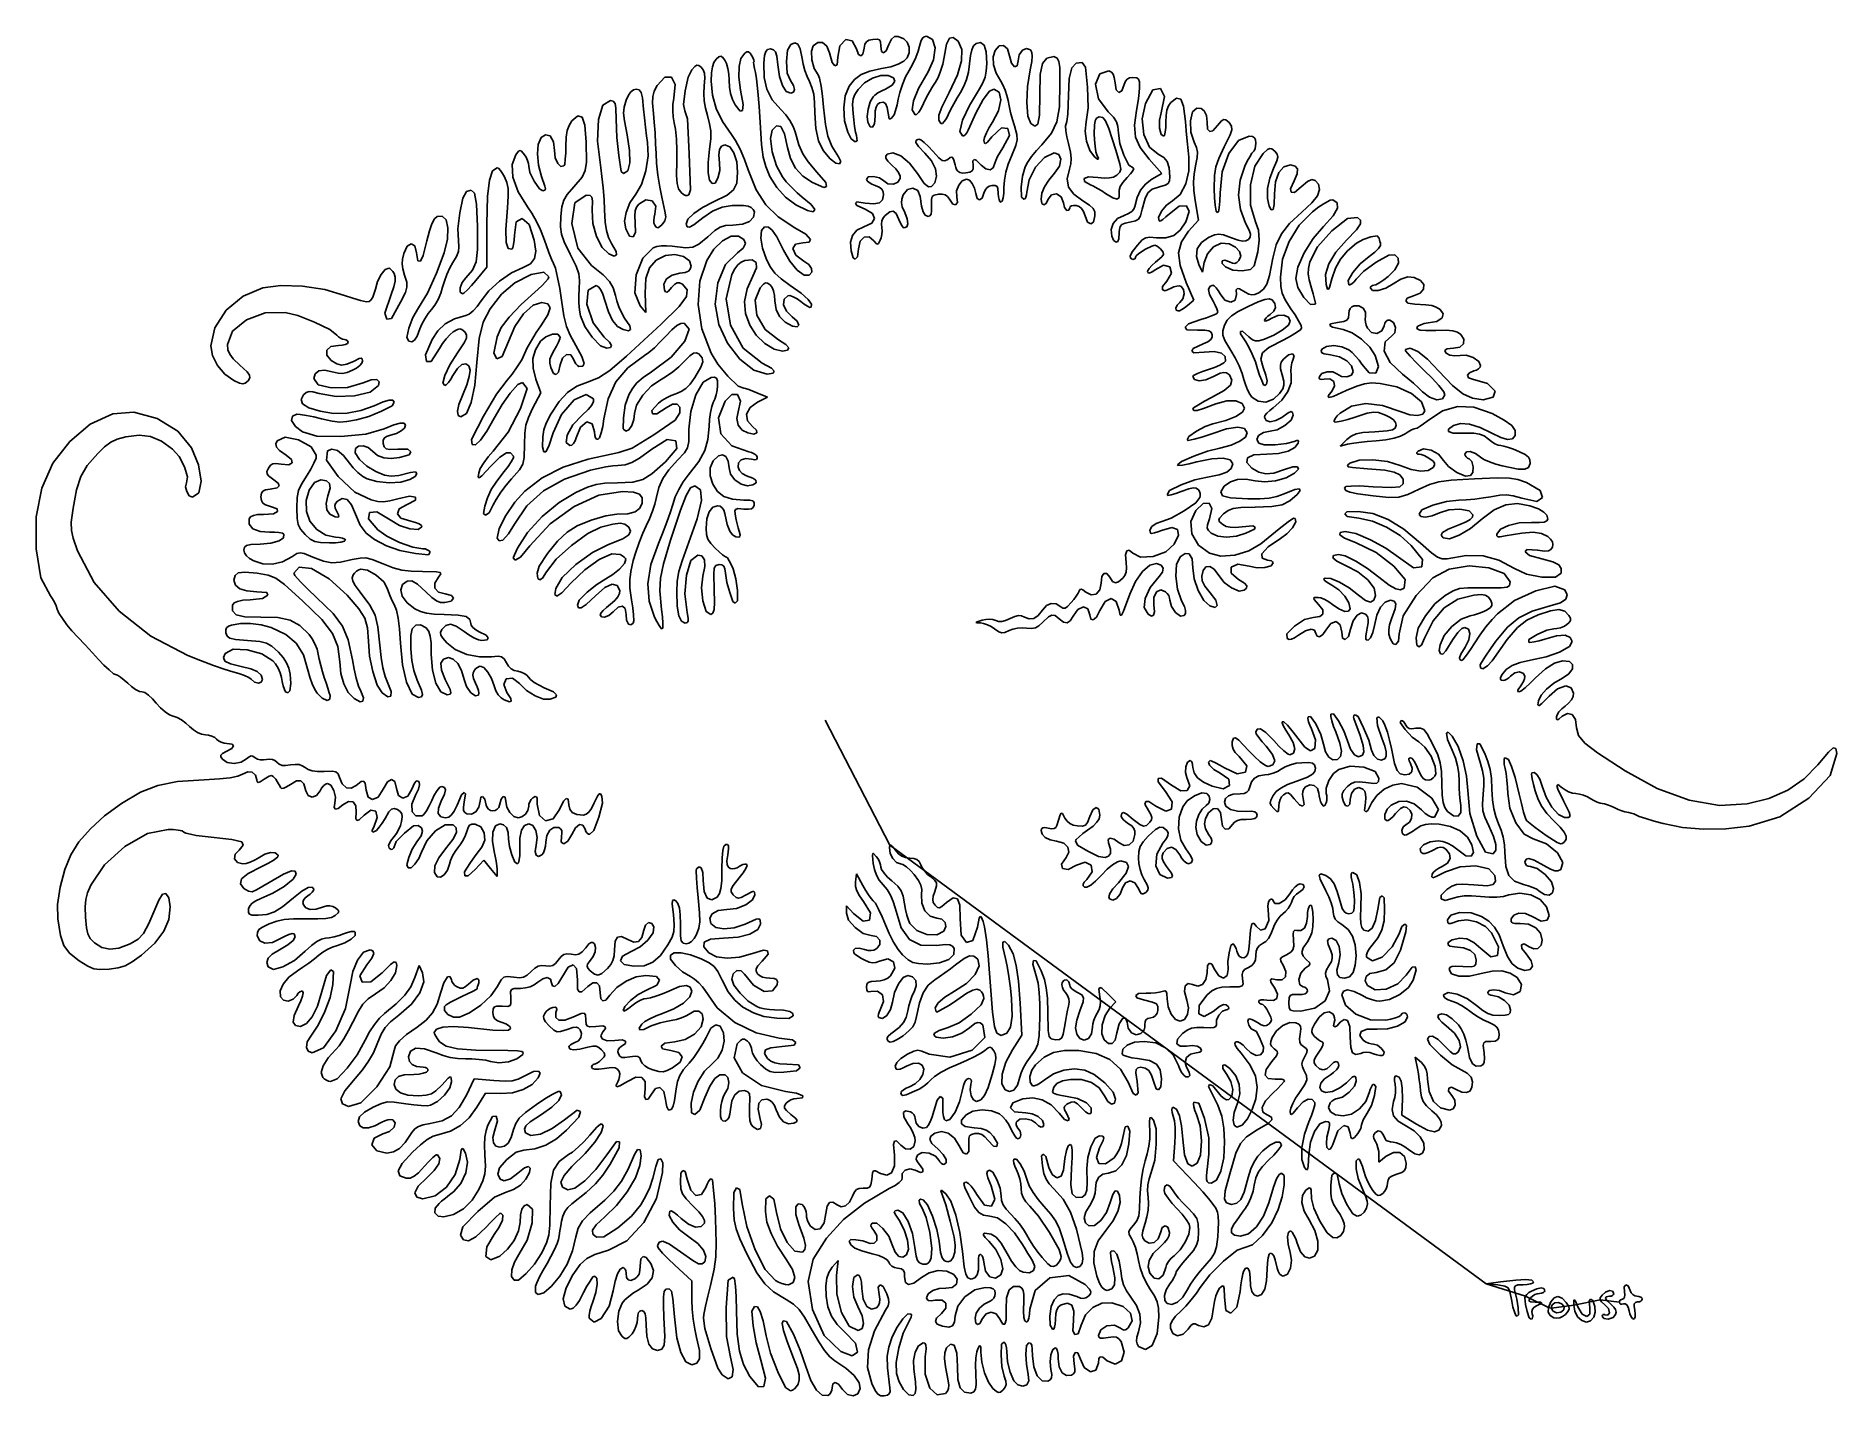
# Model space of a CAD drawing. Header units: metres. Extents: x -276 to 353, y -236 to 239.
import ezdxf

# ---------------------------------------------------------------- set-up
doc = ezdxf.new("R2010")
doc.units = ezdxf.units.M
doc.layers.add('Draw', color=2, linetype='CONTINUOUS')
doc.layers.add('Skip', color=1, linetype='CONTINUOUS')

msp = doc.modelspace()

# ---------------------------------------------------------------- linework, layer by layer
at = {"layer": 'draw'}
for p, q in [((-29.39, 231.02), (-28.06, 232.87)), ((-28.06, 232.87), (-27.33, 233.32)), ((-27.33, 233.32), (-26.75, 233.33)), ((-26.75, 233.33), (-26.2, 232.92)), ((-26.2, 232.92), (-25.59, 231.94)), ((-21.13, 232.11), (-20.75, 233.46)), ((-20.75, 233.46), (-20.1, 234.13)), ((-20.1, 234.13), (-19.05, 234.37)), ((-19.05, 234.37), (-18, 234.1)), ((-18, 234.1), (-17.32, 233.37)), ((-17.32, 233.37), (-16.88, 231.89)), ((-13.54, 229.97), (-13.18, 233.89)), ((-13.18, 233.89), (-12.01, 235.91)), ((-12.01, 235.91), (-10.63, 236.52)), ((-10.63, 236.52), (-9.54, 236.09)), ((-9.54, 236.09), (-8.71, 234.38)), ((-8.71, 234.38), (-8.06, 230.99)), ((-4.78, 233.56), (-4.12, 235.45)), ((-4.59, 230.6), (-4.78, 233.56)), ((-4.12, 235.45), (-2.57, 236.66)), ((-2.57, 236.66), (-0.86, 236.64)), ((-0.86, 236.64), (0.65, 235.33)), ((0.65, 235.33), (1.55, 233.02)), ((1.55, 233.02), (2.41, 229.65)), ((4.45, 231.55), (5.15, 235.47)), ((5.15, 235.47), (7.18, 237.62)), ((7.18, 237.62), (9.45, 237.19)), ((9.45, 237.19), (11.02, 234.42)), ((11.02, 234.42), (11.7, 232.45)), ((13.22, 232.56), (13.63, 234.62)), ((13.63, 234.62), (13.92, 236.01)), ((13.92, 236.01), (14.45, 236.87)), ((14.45, 236.87), (15.31, 237.4)), ((15.31, 237.4), (16.7, 237.69)), ((16.7, 237.69), (18.2, 237.77)), ((18.2, 237.77), (18.96, 237.5)), ((18.96, 237.5), (19.34, 236.83)), ((19.34, 236.83), (19.45, 235.44)), ((19.45, 235.44), (19.67, 233.47)), ((19.67, 233.47), (20.39, 232.97)), ((20.39, 232.97), (21.34, 233.65)), ((21.34, 233.65), (22.3, 235.87)), ((22.3, 235.87), (23.18, 237.82)), ((23.18, 237.82), (24.18, 238.67)), ((24.18, 238.67), (25.5, 238.7)), ((25.5, 238.7), (27.51, 237.84)), ((27.51, 237.84), (28.69, 236.71)), ((29.35, 232.97), (28.68, 231.27)), ((28.69, 236.71), (29.34, 234.94)), ((29.34, 234.94), (29.35, 232.97)), ((31.64, 231.33), (32.53, 233.58)), ((32.53, 233.58), (33, 235.29)), ((33, 235.29), (33.4, 236.94)), ((33.4, 236.94), (33.93, 238.03)), ((33.93, 238.03), (34.61, 238.65)), ((34.61, 238.65), (35.45, 238.87)), ((35.45, 238.87), (37.52, 237.72)), ((37.52, 237.72), (38.43, 234.77)), ((38.43, 234.77), (37.88, 230.61)), ((41.54, 231.47), (42.35, 236.02)), ((42.35, 236.02), (43.4, 238.12)), ((43.4, 238.12), (44.75, 238.42)), ((44.75, 238.42), (46.43, 237.12)), ((46.43, 237.12), (47.73, 234.17)), ((47.73, 234.17), (47.68, 230.25)), ((50.78, 232.03), (51.24, 234.04)), ((51.24, 234.04), (51.88, 235.42)), ((51.88, 235.42), (52.72, 236.27)), ((52.72, 236.27), (54.32, 236.59)), ((54.32, 236.59), (55.51, 235.73)), ((55.51, 235.73), (56.22, 233.36)), ((56.22, 233.36), (56.43, 229.26)), ((58.74, 231.56), (59.41, 233.81)), ((59.41, 233.81), (60.8, 235.4)), ((60.8, 235.4), (62.35, 235.61)), ((62.35, 235.61), (63.7, 234.38)), ((63.7, 234.38), (64.45, 231.94)), ((67.84, 232.27), (68.95, 233.9)), ((68.95, 233.9), (70.38, 234.52)), ((70.38, 234.52), (71.69, 234.03)), ((71.69, 234.03), (72.18, 233.16)), ((72.18, 233.16), (72.34, 231.87)), ((-47.88, 224.53), (-46.55, 227.13)), ((-46.55, 227.13), (-45.55, 228.24)), ((-45.55, 228.24), (-44.83, 228.66)), ((-44.83, 228.66), (-44.12, 228.6)), ((-44.12, 228.6), (-43.25, 228.03)), ((-43.25, 228.03), (-42.54, 227.13)), ((-42.54, 227.13), (-42.16, 225.9)), ((-39.66, 225.97), (-39.37, 228.09)), ((-39.37, 228.09), (-38.85, 229.64)), ((-38.85, 229.64), (-38.09, 230.74)), ((-38.09, 230.74), (-37.07, 231.65)), ((-37.07, 231.65), (-36.47, 231.83)), ((-36.47, 231.83), (-35.89, 231.54)), ((-35.89, 231.54), (-34.99, 230.43)), ((-34.99, 230.43), (-34.43, 229.34)), ((-34.43, 229.34), (-33.97, 227.59)), ((-33.97, 227.59), (-33.66, 225.53)), ((-30.13, 224.49), (-30.08, 228.18)), ((-30.08, 228.18), (-29.39, 231.02)), ((-25.59, 231.94), (-25.19, 231.15)), ((-25.19, 231.15), (-24.93, 230.48)), ((-24.91, 229.87), (-25.05, 229.73)), ((-25.05, 229.73), (-24.93, 228.77)), ((-24.93, 230.48), (-24.81, 230)), ((-24.93, 228.77), (-24.71, 227.56)), ((-24.81, 230), (-24.91, 229.87)), ((-24.71, 227.56), (-24.37, 226.12)), ((-21.38, 229.37), (-21.13, 232.11)), ((-21.29, 224.44), (-21.38, 229.37)), ((-16.88, 231.89), (-16.52, 228.87)), ((-16.52, 228.87), (-15.89, 224.71)), ((-13.21, 225.92), (-13.54, 229.97)), ((-8.06, 230.99), (-7.67, 229.05)), ((-7.67, 229.05), (-7.04, 226.84)), ((-7.04, 226.84), (-6.27, 224.71)), ((-3.78, 227.54), (-4.59, 230.6)), ((-2.47, 225.27), (-3.78, 227.54)), ((2.41, 229.65), (3.41, 228.47)), ((3.41, 228.47), (4.21, 228.87)), ((4.21, 228.87), (4.45, 231.55)), ((11.7, 232.45), (12.49, 231.97)), ((12.49, 231.97), (13.22, 232.56)), ((15.65, 226.64), (12.63, 225.43)), ((19.73, 227.5), (15.65, 226.64)), ((22.9, 228.14), (19.73, 227.5)), ((25.5, 229.01), (22.9, 228.14)), ((27.46, 230.06), (25.5, 229.01)), ((28.68, 231.27), (27.46, 230.06)), ((28.13, 224.61), (29.33, 226.85)), ((29.33, 226.85), (30.53, 228.97)), ((30.53, 228.97), (31.64, 231.33)), ((37.88, 230.61), (35.95, 226.37)), ((39.49, 224.39), (40.36, 226.57)), ((40.36, 226.57), (41.08, 229.03)), ((41.08, 229.03), (41.54, 231.47)), ((47.68, 230.25), (46.26, 225.29)), ((50.06, 226.23), (50.45, 229.19)), ((50.45, 229.19), (50.78, 232.03)), ((56.3, 226.62), (55.89, 224.46)), ((56.43, 229.26), (56.3, 226.62)), ((58.87, 228.83), (58.74, 231.56)), ((59.76, 225.91), (58.87, 228.83)), ((64.45, 231.94), (65.09, 229.45)), ((65.09, 229.45), (66.17, 228.16)), ((66.17, 228.16), (67.07, 228.44)), ((67.07, 228.44), (67.45, 230.17)), ((67.45, 230.17), (67.84, 232.27)), ((71.65, 227.06), (70.75, 221.26)), ((72.18, 229.97), (71.65, 227.06)), ((72.34, 231.87), (72.18, 229.97)), ((75.15, 225.47), (75.95, 229.34)), ((75.95, 229.34), (77.49, 231.2)), ((77.49, 231.2), (79.86, 231.67)), ((79.86, 231.67), (81, 231.13)), ((81, 231.13), (81.64, 230.04)), ((81.64, 230.04), (81.93, 227.83)), ((81.93, 227.83), (82.03, 222.37)), ((85.26, 224.09), (86.17, 227.75)), ((86.17, 227.75), (87.7, 229.45)), ((87.7, 229.45), (89.76, 229.58)), ((89.76, 229.58), (91, 228)), ((91, 228), (91.66, 220.98)), ((95.93, 225.64), (99.15, 226.7)), ((99.15, 226.7), (99.99, 226.31)), ((-66.98, 220.13), (-66.01, 220.37)), ((-66.01, 220.37), (-64.96, 220.04)), ((-59.68, 219.62), (-58.63, 221.62)), ((-58.63, 221.62), (-55.98, 224.53)), ((-55.98, 224.53), (-53.68, 224.52)), ((-53.68, 224.52), (-52.36, 221.94)), ((-52.36, 221.94), (-52.8, 217.16)), ((-48.92, 219.76), (-47.88, 224.53)), ((-42.26, 221.45), (-42.4, 218.79)), ((-42.06, 224.12), (-42.26, 221.45)), ((-42.16, 225.9), (-42.06, 224.12)), ((-39.75, 223.11), (-39.66, 225.97)), ((-39.32, 218.17), (-39.75, 223.11)), ((-33.66, 225.53), (-33.55, 223.43)), ((-33.55, 223.43), (-33.42, 220.98)), ((-33.42, 220.98), (-33.02, 218.76)), ((-29.51, 220.03), (-30.13, 224.49)), ((-24.37, 226.12), (-23.95, 223.9)), ((-23.95, 223.9), (-23.47, 219.49)), ((-20.35, 220.28), (-21.29, 224.44)), ((-18.45, 216.62), (-20.35, 220.28)), ((-15.89, 224.71), (-14.87, 221.56)), ((-14.87, 221.56), (-13.55, 219.55)), ((-12.09, 223.31), (-13.21, 225.92)), ((-11, 221.58), (-12.09, 223.31)), ((-10.65, 220.15), (-11, 221.58)), ((-6.27, 224.71), (-5.49, 223.01)), ((-5.49, 223.01), (-4.59, 220.91)), ((-4.59, 220.91), (-3.99, 218.56)), ((-1.93, 224.17), (-2.47, 225.27)), ((-1.37, 221.37), (-1.93, 224.17)), ((-0.87, 217.91), (-1.37, 221.37)), ((8.42, 221.33), (7.05, 218.01)), ((10.31, 223.71), (8.42, 221.33)), ((12.63, 225.43), (10.31, 223.71)), ((10.35, 218.49), (11.51, 220.24)), ((11.51, 220.24), (13.79, 222.51)), ((13.79, 222.51), (16.54, 224.19)), ((16.54, 224.19), (19.41, 225.11)), ((19.41, 225.11), (22.03, 225.1)), ((21.12, 220.38), (19.77, 219.75)), ((23.41, 221.67), (21.12, 220.38)), ((22.03, 225.1), (23.84, 224.33)), ((24.33, 223.1), (23.41, 221.67)), ((23.84, 224.33), (24.33, 223.1)), ((26.06, 219.18), (26.98, 221.91)), ((26.98, 221.91), (28.13, 224.61)), ((32.67, 220.6), (30.89, 216.21)), ((35.95, 226.37), (32.67, 220.6)), ((36.44, 219.38), (37.58, 221.36)), ((37.58, 221.36), (38.57, 222.82)), ((38.57, 222.82), (39.49, 224.39)), ((46.26, 225.29), (43.38, 219.13)), ((47.26, 219.16), (48.51, 221.36)), ((48.51, 221.36), (49.43, 223.67)), ((49.43, 223.67), (50.06, 226.23)), ((53.94, 220.45), (50.39, 214.67)), ((55.13, 222.49), (53.94, 220.45)), ((55.89, 224.46), (55.13, 222.49)), ((57.37, 219.63), (58.95, 220.37)), ((58.95, 220.37), (60.75, 219.31)), ((61.33, 223.11), (59.76, 225.91)), ((62.12, 221.78), (61.33, 223.11)), ((62.88, 220), (62.12, 221.78)), ((70.75, 221.26), (70.49, 215.63)), ((74.95, 218.3), (75.15, 225.47)), ((82.03, 222.37), (81.84, 214.15)), ((84.98, 218.13), (85.26, 224.09)), ((91.66, 220.98), (91.83, 213.84)), ((94.47, 222.04), (95.93, 225.64)), ((95.55, 216.89), (94.47, 222.04)), ((99.99, 226.31), (100.6, 225.55)), ((100.6, 225.55), (101.02, 224.34)), ((101.02, 224.34), (101.26, 222.55)), ((101.26, 222.55), (101.71, 220.04)), ((103.67, 219.7), (104.46, 221.95)), ((104.46, 221.95), (104.87, 223.07)), ((104.87, 223.07), (105.47, 223.82)), ((105.47, 223.82), (106.32, 224.24)), ((106.32, 224.24), (107.49, 224.37)), ((107.49, 224.37), (108.83, 224.24)), ((108.83, 224.24), (109.51, 223.78)), ((109.51, 223.78), (109.82, 222.85)), ((109.84, 220.87), (109.74, 219.21)), ((109.82, 222.85), (109.84, 220.87)), ((114.49, 220.06), (117.13, 220.58)), ((117.13, 220.58), (118.58, 217.72)), ((-79.21, 209.73), (-77.69, 214.71)), ((-77.69, 214.71), (-75.02, 216.37)), ((-75.02, 216.37), (-73.98, 216.08)), ((-73.98, 216.08), (-73.37, 215.29)), ((-73.37, 215.29), (-73.09, 213.64)), ((-70.39, 211.92), (-70.18, 214.06)), ((-70.18, 214.06), (-69.44, 216.51)), ((-69.44, 216.51), (-68.66, 218.25)), ((-68.66, 218.25), (-67.85, 219.44)), ((-67.85, 219.44), (-66.98, 220.13)), ((-64.96, 220.04), (-64.28, 219.15)), ((-64.28, 219.15), (-63.83, 217.31)), ((-63.83, 217.31), (-63.4, 213.37)), ((-60.28, 215.53), (-60.19, 217.8)), ((-59.98, 211.87), (-60.28, 215.53)), ((-60.19, 217.8), (-59.68, 219.62)), ((-53.16, 214.93), (-53.25, 212.76)), ((-52.8, 217.16), (-53.16, 214.93)), ((-49.5, 214.96), (-48.92, 219.76)), ((-48.95, 212.7), (-49.5, 214.96)), ((-42.4, 218.79), (-42.26, 216.21)), ((-42.26, 216.21), (-41.84, 213.66)), ((-38.05, 213.52), (-39.32, 218.17)), ((-33.02, 218.76), (-32.35, 216.73)), ((-32.35, 216.73), (-31.4, 214.87)), ((-31.4, 214.87), (-29.72, 212.67)), ((-28.63, 214.93), (-29.51, 220.03)), ((-28.84, 212.84), (-28.63, 214.93)), ((-23.47, 219.49), (-23.02, 214.27)), ((-23.02, 214.27), (-22.67, 208.79)), ((-15.51, 213.21), (-18.45, 216.62)), ((-13.55, 219.55), (-12.02, 218.87)), ((-12.02, 218.87), (-11.04, 219.25)), ((-11.04, 219.25), (-10.65, 220.15)), ((-3.99, 218.56), (-3.66, 215.72)), ((-3.66, 215.72), (-3.55, 212.11)), ((-0.52, 214.04), (-0.87, 217.91)), ((0.08, 208), (-0.52, 214.04)), ((7.05, 218.01), (6.49, 213.77)), ((9.58, 214.93), (9.76, 216.89)), ((9.76, 211.87), (9.58, 214.93)), ((9.76, 216.89), (10.35, 218.49)), ((15.75, 215.88), (15.03, 213.33)), ((16.75, 217.68), (15.75, 215.88)), ((17.37, 218.28), (16.75, 217.68)), ((18.46, 219.01), (17.37, 218.28)), ((17.54, 212.73), (17.83, 214.08)), ((17.83, 214.08), (18.31, 215.01)), ((18.31, 215.01), (18.99, 215.53)), ((19.77, 219.75), (18.46, 219.01)), ((18.99, 215.53), (20.32, 215.77)), ((20.32, 215.77), (21.11, 215.31)), ((21.11, 215.31), (21.66, 213.89)), ((21.66, 213.89), (22.37, 209.92)), ((24.63, 212.92), (25.14, 214.83)), ((25.14, 214.83), (25.53, 216.87)), ((25.53, 216.87), (26.06, 219.18)), ((30.89, 216.21), (30.46, 213.11)), ((33.59, 213.59), (34.41, 215.29)), ((34.41, 215.29), (35.32, 217.25)), ((35.32, 217.25), (36.44, 219.38)), ((40.8, 214.06), (39.75, 211.25)), ((43.38, 219.13), (40.8, 214.06)), ((43.81, 213.12), (44.91, 215.21)), ((44.91, 215.21), (46.11, 217.34)), ((46.11, 217.34), (47.26, 219.16)), ((50.39, 214.67), (48.04, 209.51)), ((52.79, 212.22), (55.26, 216.69)), ((55.26, 216.69), (57.37, 219.63)), ((61.38, 216.62), (60.59, 212.8)), ((60.75, 219.31), (61.38, 216.62)), ((63.52, 218.11), (62.88, 220)), ((63.9, 216.37), (63.52, 218.11)), ((64.26, 214.5), (63.9, 216.37)), ((64.81, 212.13), (64.26, 214.5)), ((70.49, 215.63), (70.83, 210.91)), ((74.83, 211.29), (74.95, 218.3)), ((81.84, 214.15), (80.95, 208.97)), ((84.73, 211.62), (84.9, 214.69)), ((84.9, 214.69), (84.98, 218.13)), ((98.83, 212.41), (95.55, 216.89)), ((101.71, 220.04), (102.64, 219.18)), ((102.64, 219.18), (103.67, 219.7)), ((109.15, 214.84), (108.77, 212.86)), ((109.49, 217.08), (109.15, 214.84)), ((109.74, 219.21), (109.49, 217.08)), ((110.73, 209.97), (111.86, 215.29)), ((111.86, 215.29), (114.49, 220.06)), ((118.58, 217.72), (117.34, 212.01)), ((119.4, 212.98), (119.96, 214.48)), ((119.96, 214.48), (120.79, 215.7)), ((120.79, 215.7), (122.78, 217.16)), ((122.78, 217.16), (124.23, 216.8)), ((124.23, 216.8), (125.23, 214.42)), ((125.23, 214.42), (125.83, 209.06)), ((-90.11, 205.88), (-89.46, 207.67)), ((-89.46, 207.67), (-88.42, 209.32)), ((-88.42, 209.32), (-86.4, 210.96)), ((-86.4, 210.96), (-84.88, 210.55)), ((-84.88, 210.55), (-83.9, 207.79)), ((-83.9, 207.79), (-83.5, 201.87)), ((-79.5, 202.22), (-79.21, 209.73)), ((-73.09, 213.64), (-73, 209.87)), ((-73, 209.87), (-72.74, 203.47)), ((-70.13, 209.21), (-70.39, 211.92)), ((-69.2, 204.4), (-70.13, 209.21)), ((-63.4, 213.37), (-63.1, 210.35)), ((-63.1, 210.35), (-62.73, 207.06)), ((-59.7, 208.85), (-59.98, 211.87)), ((-59.42, 205.08), (-59.7, 208.85)), ((-53.25, 212.76), (-53.09, 210.63)), ((-53.09, 210.63), (-52.67, 208.52)), ((-52.67, 208.52), (-52.27, 206.32)), ((-48.1, 210.02), (-48.95, 212.7)), ((-47.47, 197.76), (-48.1, 210.02)), ((-41.84, 213.66), (-41.13, 211.09)), ((-41.13, 211.09), (-40.33, 208.22)), ((-40.33, 208.22), (-39.96, 205.72)), ((-35.86, 209.02), (-38.05, 213.52)), ((-32.72, 204.52), (-35.86, 209.02)), ((-29.72, 212.67), (-28.84, 212.84)), ((-22.67, 208.79), (-22.18, 201.04)), ((-13.76, 211.35), (-15.51, 213.21)), ((-12.29, 209.36), (-13.76, 211.35)), ((-11.18, 207.34), (-12.29, 209.36)), ((-3.55, 212.11), (-3.26, 206.59)), ((0.95, 203.86), (0.08, 208)), ((6.49, 213.77), (6.77, 209.31)), ((6.77, 209.31), (7.9, 205.34)), ((10, 209.6), (9.76, 211.87)), ((10.32, 207.33), (10, 209.6)), ((15.03, 213.33), (14.72, 210.74)), ((14.72, 210.74), (14.97, 208.79)), ((14.97, 208.79), (15.77, 207.14)), ((16.6, 207.03), (17.27, 208.26)), ((17.27, 208.26), (17.45, 210.91)), ((17.45, 210.91), (17.54, 212.73)), ((22.37, 209.92), (22.49, 209.84)), ((22.49, 209.84), (22.76, 209.94)), ((22.76, 209.94), (23.14, 210.21)), ((23.14, 210.21), (23.59, 210.61)), ((23.59, 210.61), (24.08, 211.36)), ((24.08, 211.36), (24.63, 212.92)), ((30.46, 213.11), (31.45, 211.37)), ((31.45, 211.37), (31.97, 211.42)), ((31.97, 211.42), (32.74, 212.26)), ((32.74, 212.26), (33.59, 213.59)), ((39.75, 211.25), (39.68, 209.51)), ((39.68, 209.51), (40.47, 208.36)), ((40.47, 208.36), (40.97, 208.38)), ((40.97, 208.38), (41.64, 209)), ((41.64, 209), (42.36, 210.05)), ((42.36, 210.05), (43.03, 211.41)), ((43.03, 211.41), (43.81, 213.12)), ((48.04, 209.51), (47.03, 205.57)), ((49.95, 205.95), (52.79, 212.22)), ((58.51, 208.84), (57.35, 206.99)), ((60.59, 212.8), (58.51, 208.84)), ((65.46, 209.69), (64.81, 212.13)), ((66.1, 207.55), (65.46, 209.69)), ((70.83, 210.91), (71.86, 208.32)), ((71.86, 208.32), (73.25, 207.44)), ((73.25, 207.44), (74.28, 208.06)), ((74.28, 208.06), (74.83, 211.29)), ((80.95, 208.97), (79.06, 204.98)), ((84, 207.51), (84.21, 208.25)), ((84.21, 208.25), (84.49, 209.07)), ((84.49, 209.07), (84.73, 211.62)), ((91.15, 208.93), (90.79, 205.71)), ((91.83, 213.84), (91.15, 208.93)), ((93.99, 204.85), (94.04, 207.73)), ((94.04, 207.73), (94.3, 209.32)), ((94.3, 209.32), (94.82, 210.22)), ((94.82, 210.22), (95.69, 210.68)), ((95.69, 210.68), (96.95, 210.42)), ((96.95, 210.42), (97.94, 209.29)), ((97.94, 209.29), (99.06, 206.58)), ((100.74, 210.49), (98.83, 212.41)), ((101.78, 208.95), (100.74, 210.49)), ((102.29, 207.27), (101.78, 208.95)), ((108.77, 212.86), (108.07, 207.71)), ((108.07, 207.71), (108.47, 203.62)), ((111.27, 204.51), (110.73, 209.97)), ((117.34, 212.01), (116.8, 209.49)), ((116.8, 209.49), (116.84, 206.74)), ((118.99, 206.89), (119.02, 208.77)), ((119.02, 208.77), (119.09, 211.11)), ((119.09, 211.11), (119.4, 212.98)), ((125.83, 209.06), (126.1, 205.76)), ((127.6, 209.21), (128.3, 212.43)), ((127.79, 205.3), (127.6, 209.21)), ((128.3, 212.43), (129.83, 213.71)), ((129.83, 213.71), (131.31, 213.6)), ((131.31, 213.6), (132.46, 212.73)), ((132.46, 212.73), (133.19, 211.11)), ((133.19, 211.11), (133.43, 208.79)), ((133.43, 208.79), (133.62, 206.41)), ((135.41, 205.82), (137.07, 207.6)), ((137.07, 207.6), (138.5, 209.28)), ((138.5, 209.28), (139.24, 209.73)), ((139.24, 209.73), (139.96, 209.59)), ((139.96, 209.59), (141.09, 208.63)), ((141.09, 208.63), (141.97, 207.39)), ((-100.18, 201.05), (-99.16, 203.39)), ((-99.16, 203.39), (-97.62, 204.43)), ((-97.62, 204.43), (-96.08, 204.01)), ((-96.08, 204.01), (-94.93, 201.98)), ((-94.93, 201.98), (-94.55, 198.87)), ((-90.55, 200.41), (-90.45, 203.61)), ((-90.45, 203.61), (-90.11, 205.88)), ((-83.5, 201.87), (-83.39, 194.86)), ((-78.39, 192.87), (-79.5, 202.22)), ((-72.74, 203.47), (-72.08, 197.15)), ((-68.32, 198.9), (-69.2, 204.4)), ((-62.73, 207.06), (-62.35, 203.99)), ((-62.35, 203.99), (-62.03, 201.71)), ((-62.03, 201.71), (-61.83, 197.05)), ((-59.2, 201.22), (-59.42, 205.08)), ((-52.27, 206.32), (-51.97, 202.89)), ((-51.97, 202.89), (-51.81, 198.99)), ((-39.97, 202.98), (-40.34, 199.36)), ((-39.96, 205.72), (-39.97, 202.98)), ((-31.32, 202.44), (-32.72, 204.52)), ((-29.71, 199.32), (-31.32, 202.44)), ((-19.12, 203.11), (-18.51, 205.96)), ((-18.45, 198.45), (-19.12, 203.11)), ((-18.51, 205.96), (-16.98, 207.5)), ((-16.98, 207.5), (-15.48, 207.24)), ((-15.48, 207.24), (-14.14, 204.76)), ((-14.14, 204.76), (-13.16, 199.98)), ((-10.48, 205.4), (-11.18, 207.34)), ((-9.17, 200.87), (-10.48, 205.4)), ((-3.26, 206.59), (-2.33, 202.33)), ((-2.33, 202.33), (-0.68, 198.9)), ((2.38, 200.4), (0.95, 203.86)), ((7.9, 205.34), (9.14, 202.98)), ((9.14, 202.98), (10.48, 201.89)), ((10.67, 205.34), (10.32, 207.33)), ((10.48, 201.89), (11.18, 202.34)), ((10.97, 204.12), (10.67, 205.34)), ((11.18, 202.34), (10.97, 204.12)), ((15.77, 207.14), (16.6, 207.03)), ((31.8, 202.51), (31.65, 201.72)), ((31.65, 201.72), (32.59, 200.29)), ((32.7, 202.89), (31.8, 202.51)), ((33.38, 202.67), (32.7, 202.89)), ((34.65, 201.66), (33.38, 202.67)), ((36.1, 200.29), (34.65, 201.66)), ((47.03, 205.57), (47.95, 203.99)), ((47.95, 203.99), (48.4, 204.01)), ((48.4, 204.01), (48.95, 204.4)), ((48.95, 204.4), (49.49, 205.08)), ((49.49, 205.08), (49.95, 205.95)), ((55.68, 203.43), (55.49, 202.37)), ((55.49, 202.37), (55.63, 201.5)), ((55.63, 201.5), (55.99, 201.33)), ((56.38, 205.1), (55.68, 203.43)), ((55.99, 201.33), (56.68, 201.84)), ((57.35, 206.99), (56.38, 205.1)), ((56.68, 201.84), (58.22, 203.63)), ((58.22, 203.63), (61.6, 206.79)), ((61.6, 206.79), (63.83, 206.62)), ((64.35, 204.15), (62.06, 199.83)), ((63.83, 206.62), (64.35, 204.15)), ((66.96, 204.48), (66.1, 207.55)), ((66.61, 200.62), (67.09, 202.6)), ((67.09, 202.6), (66.96, 204.48)), ((79.06, 204.98), (75.73, 200.93)), ((84.14, 205.77), (84, 207.51)), ((84.47, 203.66), (84.14, 205.77)), ((84.99, 201.38), (84.47, 203.66)), ((85.69, 198.32), (84.99, 201.38)), ((90.79, 205.71), (91.29, 202.11)), ((91.29, 202.11), (92.46, 198.86)), ((94.07, 202.61), (93.99, 204.85)), ((94.28, 200.4), (94.07, 202.61)), ((99.06, 206.58), (101.5, 199)), ((102.45, 204.95), (102.29, 207.27)), ((102.91, 201.35), (102.45, 204.95)), ((104.33, 197.24), (102.91, 201.35)), ((108.47, 203.62), (110.08, 199.9)), ((113.27, 200.05), (111.27, 204.51)), ((116.84, 206.74), (117.35, 204.53)), ((117.35, 204.53), (118.29, 203.87)), ((118.29, 203.87), (118.6, 204.12)), ((118.6, 204.12), (118.83, 205.31)), ((118.83, 205.31), (118.99, 206.89)), ((126.1, 205.76), (126.42, 202.21)), ((126.42, 202.21), (126.76, 198.93)), ((128.95, 201.87), (127.79, 205.3)), ((129.74, 200), (128.95, 201.87)), ((133.62, 206.41), (134.33, 205.58)), ((134.33, 205.58), (135.41, 205.82)), ((141.53, 204.4), (139.4, 200.15)), ((141.04, 197.87), (144.36, 202.35)), ((142.12, 206.18), (141.53, 204.4)), ((141.97, 207.39), (142.12, 206.18)), ((144.36, 202.35), (148.12, 203.87)), ((148.12, 203.87), (149.26, 203.75)), ((149.26, 203.75), (149.96, 203.36)), ((149.96, 203.36), (150.33, 202.64)), ((150.33, 202.64), (150.45, 201.43)), ((150.45, 201.43), (150.38, 200.46)), ((-109.37, 194.06), (-108.05, 197.43)), ((-108.05, 197.43), (-107.05, 198.65)), ((-107.05, 198.65), (-106.55, 198.87)), ((-106.55, 198.87), (-106.05, 198.65)), ((-106.05, 198.65), (-105.05, 197.43)), ((-105.05, 197.43), (-104.48, 196.54)), ((-104.48, 196.54), (-103.99, 195.46)), ((-103.99, 195.46), (-103.66, 194.36)), ((-100.49, 197.7), (-100.18, 201.05)), ((-100.12, 193.83), (-100.49, 197.7)), ((-94.55, 198.87), (-94.26, 196.4)), ((-94.26, 196.4), (-93.4, 194.34)), ((-90.95, 194.07), (-90.75, 195.83)), ((-90.75, 195.83), (-90.6, 197.98)), ((-90.6, 197.98), (-90.55, 200.41)), ((-72.08, 197.15), (-71.22, 191.58)), ((-68.27, 194.61), (-68.32, 198.9)), ((-61.83, 197.05), (-62.59, 191.86)), ((-59.07, 197.87), (-59.2, 201.22)), ((-58.86, 194.44), (-59.07, 197.87)), ((-51.82, 195.16), (-51.88, 190.19)), ((-51.81, 198.99), (-51.82, 195.16)), ((-46.98, 185.19), (-47.47, 197.76)), ((-40.34, 199.36), (-40.81, 194.71)), ((-37.15, 197.26), (-36.89, 199.23)), ((-36.89, 194.57), (-37.15, 197.26)), ((-36.89, 199.23), (-36.15, 200.42)), ((-36.15, 200.42), (-35, 200.87)), ((-35, 200.87), (-33.3, 200.16)), ((-33.3, 200.16), (-31.86, 198.07)), ((-31.86, 198.07), (-30.88, 194.98)), ((-28.14, 195.73), (-29.71, 199.32)), ((-26.83, 192.13), (-28.14, 195.73)), ((-22.18, 201.04), (-21.61, 196.61)), ((-21.61, 196.61), (-20.73, 193.27)), ((-16.98, 193.56), (-18.45, 198.45)), ((-13.16, 199.98), (-12.12, 196.06)), ((-12.12, 196.06), (-10.34, 192.74)), ((-7.83, 197.75), (-9.17, 200.87)), ((-5.97, 194.94), (-7.83, 197.75)), ((-0.68, 198.9), (1.81, 195.95)), ((1.81, 195.95), (3.71, 194.5)), ((4.67, 196.67), (2.38, 200.4)), ((5.47, 195.05), (4.67, 196.67)), ((5.04, 194.28), (5.47, 195.05)), ((21.68, 197.65), (21.2, 196.95)), ((21.2, 196.95), (21.24, 196.2)), ((21.24, 196.2), (21.9, 195.23)), ((23.69, 198.14), (21.68, 197.65)), ((21.9, 195.23), (23.47, 193.7)), ((26.43, 197.01), (23.69, 198.14)), ((29.45, 194.47), (26.43, 197.01)), ((32.59, 200.29), (34.85, 197.97)), ((34.85, 197.97), (37.14, 195.28)), ((37.59, 198.67), (36.1, 200.29)), ((37.14, 195.28), (38.52, 192.53)), ((39.68, 196.34), (37.59, 198.67)), ((40.87, 195.42), (39.68, 196.34)), ((41.82, 195.28), (40.87, 195.42)), ((42.82, 195.77), (41.82, 195.28)), ((43.72, 196.44), (42.82, 195.77)), ((44.22, 196.56), (43.72, 196.44)), ((44.6, 196.3), (44.22, 196.56)), ((44.93, 195.49), (44.6, 196.3)), ((45.17, 194.76), (44.93, 195.49)), ((52.01, 195.74), (51.62, 195.33)), ((51.62, 195.33), (51.71, 193.62)), ((52.75, 195.49), (52.01, 195.74)), ((54.51, 193.81), (52.75, 195.49)), ((59.61, 195.39), (59.31, 194.43)), ((60.27, 196.8), (59.61, 195.39)), ((61.12, 198.35), (60.27, 196.8)), ((62.06, 199.83), (61.12, 198.35)), ((63.92, 194.09), (65.05, 196.93)), ((65.05, 196.93), (66.61, 200.62)), ((72.12, 196.77), (70.65, 194.7)), ((73.89, 198.95), (72.12, 196.77)), ((73.53, 193.06), (76.67, 196.51)), ((75.73, 200.93), (73.89, 198.95)), ((76.67, 196.51), (79.95, 198.04)), ((79.95, 198.04), (81.59, 197.56)), ((81.59, 197.56), (82.34, 195.93)), ((82.34, 195.93), (81.82, 193.46)), ((85.95, 196.13), (85.69, 198.32)), ((85.82, 194.3), (85.95, 196.13)), ((92.46, 198.86), (94.14, 196.74)), ((94.14, 196.74), (95.16, 195.93)), ((94.58, 198.49), (94.28, 200.4)), ((94.93, 197.37), (94.58, 198.49)), ((95.45, 196.16), (94.93, 197.37)), ((95.16, 195.93), (95.39, 195.93)), ((95.39, 195.93), (95.45, 196.16)), ((101.5, 199), (102.97, 194.24)), ((106.13, 193.74), (104.33, 197.24)), ((110.08, 199.9), (113.14, 195.87)), ((113.14, 195.87), (117.61, 190.9)), ((116.39, 197.59), (113.27, 200.05)), ((118.28, 196.51), (116.39, 197.59)), ((119.52, 195.01), (118.28, 196.51)), ((126.76, 198.93), (127.04, 196.55)), ((127.04, 196.55), (127.08, 191.81)), ((129.39, 193.52), (129.95, 196.45)), ((130.06, 198.37), (129.74, 200)), ((129.95, 196.45), (130.06, 198.37)), ((137.49, 196.11), (136.52, 193.22)), ((139.4, 200.15), (137.49, 196.11)), ((138.73, 191.43), (141.04, 197.87)), ((147.44, 195.16), (146.56, 193.4)), ((148.32, 196.74), (147.44, 195.16)), ((149.11, 198), (148.32, 196.74)), ((149.56, 198.45), (149.11, 198)), ((149.9, 198.82), (149.56, 198.45)), ((150.19, 199.55), (149.9, 198.82)), ((150.08, 193.48), (152.97, 197.89)), ((150.38, 200.46), (150.19, 199.55)), ((152.97, 197.89), (154.51, 199.25)), ((154.51, 199.25), (155.35, 199.64)), ((155.35, 199.64), (156.09, 199.48)), ((156.09, 199.48), (157.1, 198.65)), ((157.79, 195.29), (156.58, 192.64)), ((157.1, 198.65), (157.91, 197.59)), ((158.13, 196.61), (157.79, 195.29)), ((157.91, 197.59), (158.13, 196.61)), ((-117.28, 188.56), (-116.21, 191.83)), ((-116.21, 191.83), (-114.54, 192.87)), ((-114.54, 192.87), (-114.08, 192.69)), ((-114.08, 192.69), (-113.39, 191.93)), ((-113.39, 191.93), (-112.65, 190.9)), ((-112.65, 190.9), (-111.95, 189.67)), ((-111.95, 189.67), (-111.16, 187.69)), ((-109.06, 189.56), (-109.37, 194.06)), ((-107.19, 184.44), (-109.06, 189.56)), ((-103.66, 194.36), (-103.55, 193.43)), ((-103.55, 193.43), (-103.1, 191.24)), ((-103.1, 191.24), (-101.59, 188.23)), ((-99.05, 189.87), (-100.12, 193.83)), ((-97.87, 186.48), (-99.05, 189.87)), ((-93.4, 194.34), (-92.28, 193.36)), ((-92.28, 193.36), (-91.21, 193.55)), ((-91.21, 193.55), (-90.95, 194.07)), ((-84.91, 189.64), (-87.74, 186.28)), ((-83.78, 191.93), (-84.91, 189.64)), ((-83.39, 194.86), (-83.78, 191.93)), ((-77.94, 189.8), (-78.39, 192.87)), ((-77.52, 185.88), (-77.94, 189.8)), ((-71.22, 191.58), (-70.39, 190.87)), ((-70.39, 190.87), (-68.97, 191.81)), ((-68.97, 191.81), (-68.27, 194.61)), ((-62.59, 191.86), (-64.08, 187.06)), ((-58.38, 190.29), (-58.86, 194.44)), ((-57.74, 186.12), (-58.38, 190.29)), ((-51.88, 190.19), (-51.68, 187.37)), ((-40.81, 194.71), (-40.81, 191.12)), ((-40.81, 191.12), (-40.39, 188.56)), ((-38.41, 187.52), (-37.42, 189.29)), ((-37.42, 189.29), (-36.81, 191.94)), ((-36.81, 191.94), (-36.89, 194.57)), ((-30.55, 191.31), (-30.89, 187.51)), ((-30.88, 194.98), (-30.55, 191.31)), ((-24.05, 185.19), (-26.83, 192.13)), ((-20.73, 193.27), (-19.26, 189.79)), ((-19.26, 189.79), (-16.9, 185.99)), ((-14.92, 189.68), (-16.98, 193.56)), ((-13.61, 188.01), (-14.92, 189.68)), ((-10.34, 192.74), (-7.76, 189.99)), ((-7.76, 189.99), (-4.39, 187.79)), ((-2.94, 191.4), (-5.97, 194.94)), ((0.29, 187.72), (-2.94, 191.4)), ((3.71, 194.5), (5.04, 194.28)), ((15.09, 189.67), (14.45, 188.82)), ((14.45, 188.82), (14.64, 188.35)), ((16.92, 189.83), (15.09, 189.67)), ((19.05, 189.35), (16.92, 189.83)), ((20.49, 188.33), (19.05, 189.35)), ((23.47, 193.7), (24.66, 192.47)), ((24.66, 192.47), (25.59, 191.18)), ((26.26, 189.11), (25.45, 187.8)), ((25.59, 191.18), (26.18, 189.99)), ((26.18, 189.99), (26.26, 189.11)), ((32.26, 190.86), (29.45, 194.47)), ((34.64, 187.44), (32.26, 190.86)), ((38.92, 189.93), (38.32, 187.63)), ((38.52, 192.53), (38.92, 189.93)), ((45.44, 193.89), (45.17, 194.76)), ((45.71, 193.02), (45.44, 193.89)), ((45.94, 192.31), (45.71, 193.02)), ((46.34, 191.65), (45.94, 192.31)), ((47, 191.21), (46.34, 191.65)), ((47.96, 191.01), (47, 191.21)), ((47.91, 188.34), (49.4, 188.87)), ((49.19, 191.06), (47.96, 191.01)), ((50.58, 191.32), (49.19, 191.06)), ((49.4, 188.87), (50.39, 188.5)), ((51.34, 191.77), (50.58, 191.32)), ((51.69, 192.48), (51.34, 191.77)), ((51.71, 193.62), (51.69, 192.48)), ((56.17, 192.51), (54.51, 193.81)), ((57.6, 192.21), (56.17, 192.51)), ((58.67, 192.87), (57.6, 192.21)), ((59.31, 194.43), (58.67, 192.87)), ((62.61, 188.59), (63.11, 191.3)), ((63.11, 191.3), (63.92, 194.09)), ((68.89, 190), (68.49, 186.12)), ((69.82, 193.16), (68.89, 190)), ((70.65, 194.7), (69.82, 193.16)), ((71.23, 188.68), (73.53, 193.06)), ((80.15, 191.02), (78.11, 188.57)), ((81.82, 193.46), (80.15, 191.02)), ((84.59, 188.97), (85.32, 192.4)), ((85.05, 186.12), (84.59, 188.97)), ((85.32, 192.4), (85.82, 194.3)), ((91.97, 189.72), (90.47, 189.1)), ((90.47, 189.1), (90.55, 188.09)), ((95.24, 189.49), (91.97, 189.72)), ((97.55, 189.28), (95.24, 189.49)), ((99.36, 189.34), (97.55, 189.28)), ((100.79, 189.65), (99.36, 189.34)), ((101.94, 190.25), (100.79, 189.65)), ((102.96, 191.3), (101.94, 190.25)), ((103.28, 192.43), (102.96, 191.3)), ((102.97, 194.24), (103.28, 192.43)), ((104.02, 187.75), (105.51, 189.44)), ((105.51, 189.44), (106.71, 190.76)), ((107.66, 192.87), (106.13, 193.74)), ((106.71, 190.76), (107.52, 191.86)), ((107.52, 191.86), (107.86, 192.61)), ((107.86, 192.61), (107.66, 192.87)), ((114.13, 188.85), (111.93, 187.18)), ((117.61, 190.9), (114.13, 188.85)), ((120.21, 192.84), (119.52, 195.01)), ((120.43, 189.72), (120.21, 192.84)), ((120.28, 188.3), (120.43, 189.72)), ((127.08, 191.81), (126.01, 187.29)), ((128.72, 187.93), (128.9, 190.68)), ((128.9, 190.68), (129.39, 193.52)), ((136.07, 190.14), (135.95, 185.48)), ((136.52, 193.22), (136.07, 190.14)), ((137.95, 184.12), (138.73, 191.43)), ((146.56, 193.4), (144.93, 188.53)), ((148.57, 186.87), (150.08, 193.48)), ((155.3, 189.28), (154.58, 185.63)), ((156.58, 192.64), (155.3, 189.28)), ((157.31, 188.01), (158.43, 191.19)), ((158.43, 191.19), (160.22, 193.16)), ((160.22, 193.16), (162.54, 193.87)), ((162.54, 193.87), (164.18, 193.49)), ((164.91, 190.76), (163.85, 188.33)), ((164.18, 193.49), (164.99, 192.47)), ((164.99, 192.47), (164.91, 190.76)), ((168.45, 188.07), (170, 188.74)), ((170, 188.74), (171.22, 188.43)), ((-126.58, 182.3), (-125.3, 184.56)), ((-125.3, 184.56), (-123.68, 185.06)), ((-123.68, 185.06), (-122.47, 183.99)), ((-122.47, 183.99), (-121.77, 180.19)), ((-118.12, 173.26), (-117.91, 182.83)), ((-117.91, 182.83), (-117.28, 188.56)), ((-111.16, 187.69), (-110.76, 185.61)), ((-110.71, 182.93), (-110.99, 178.92)), ((-110.76, 185.61), (-110.71, 182.93)), ((-103.91, 179.26), (-107.19, 184.44)), ((-101.59, 188.23), (-99.81, 185.5)), ((-99.81, 185.5), (-98.57, 184.87)), ((-98.57, 184.87), (-97.89, 185.05)), ((-97.89, 185.05), (-97.66, 185.48)), ((-97.66, 185.48), (-97.87, 186.48)), ((-90.09, 183.53), (-91.31, 181.51)), ((-87.74, 186.28), (-90.09, 183.53)), ((-87.48, 180.63), (-83.52, 183.37)), ((-83.52, 183.37), (-82.11, 183.19)), ((-82.11, 183.19), (-81.45, 182.62)), ((-81.45, 182.62), (-81.22, 181.39)), ((-77.19, 181.79), (-77.52, 185.88)), ((-66.11, 183.65), (-68.2, 180.58)), ((-64.08, 187.06), (-66.11, 183.65)), ((-57.02, 182.6), (-57.74, 186.12)), ((-55.93, 177.77), (-57.02, 182.6)), ((-51.68, 187.37), (-51.19, 185.54)), ((-51.19, 185.54), (-50.31, 184.21)), ((-50.31, 184.21), (-49.52, 183.53)), ((-49.52, 183.53), (-48.79, 183.17)), ((-48.79, 183.17), (-48.16, 183.14)), ((-48.16, 183.14), (-47.66, 183.42)), ((-47.66, 183.42), (-46.98, 185.19)), ((-40.39, 188.56), (-39.48, 187.33)), ((-39.48, 187.33), (-38.41, 187.52)), ((-34.27, 183.26), (-39.04, 180.95)), ((-31.98, 185.14), (-34.27, 183.26)), ((-30.89, 187.51), (-31.98, 185.14)), ((-20.71, 179.92), (-24.05, 185.19)), ((-16.9, 185.99), (-13.82, 182.64)), ((-13.82, 182.64), (-10.18, 179.9)), ((-11.8, 186.07), (-13.61, 188.01)), ((-9.82, 184.18), (-11.8, 186.07)), ((-7.97, 182.65), (-9.82, 184.18)), ((-4.87, 180.09), (-7.97, 182.65)), ((-4.39, 187.79), (-0.5, 185.97)), ((-0.5, 185.97), (0.5, 186.38)), ((0.5, 186.38), (0.29, 187.72)), ((14.64, 188.35), (15.33, 187.77)), ((15.33, 187.77), (16.3, 187.2)), ((16.3, 187.2), (17.45, 186.72)), ((17.45, 186.72), (18.84, 186.11)), ((18.84, 186.11), (19.76, 185.39)), ((19.76, 185.39), (20.27, 184.5)), ((20.45, 183.38), (20.05, 181.67)), ((20.27, 184.5), (20.45, 183.38)), ((21.95, 187.31), (20.49, 188.33)), ((23.83, 187.13), (21.95, 187.31)), ((25.45, 187.8), (23.83, 187.13)), ((26.76, 181.93), (27.28, 183.42)), ((27.28, 183.42), (28.75, 185.25)), ((28.75, 185.25), (30.69, 185.8)), ((30.69, 185.8), (32.38, 184.9)), ((32.38, 184.9), (33.23, 182.87)), ((33.23, 182.87), (33.7, 179.52)), ((36.06, 186.21), (34.64, 187.44)), ((37.21, 186.31), (36.06, 186.21)), ((37.12, 181.81), (37.41, 182.82)), ((38.32, 187.63), (37.21, 186.31)), ((37.41, 182.82), (38.13, 183.37)), ((38.13, 183.37), (39.63, 183.68)), ((39.63, 183.68), (40.92, 183.7)), ((40.92, 183.7), (41.94, 183.43)), ((41.94, 183.43), (42.75, 182.85)), ((42.75, 182.85), (43.41, 181.93)), ((45.93, 184.81), (46.65, 186.84)), ((45.97, 182.75), (45.93, 184.81)), ((46.19, 180.73), (45.97, 182.75)), ((46.65, 186.84), (47.91, 188.34)), ((50.39, 188.5), (51.36, 187.37)), ((51.36, 187.37), (52.15, 185.74)), ((52.15, 185.74), (52.6, 183.87)), ((52.6, 183.87), (53.09, 182.15)), ((54.83, 182.24), (55.49, 184.06)), ((55.49, 184.06), (55.86, 185.03)), ((55.86, 185.03), (56.48, 185.83)), ((56.48, 185.83), (57.3, 186.4)), ((57.3, 186.4), (58.24, 186.69)), ((58.24, 186.69), (59.4, 186.73)), ((59.4, 186.73), (60.04, 186.39)), ((60.04, 186.39), (60.37, 185.6)), ((60.37, 185.6), (60.45, 183.94)), ((60.45, 183.94), (60.52, 182.77)), ((60.52, 182.77), (60.74, 181.78)), ((62.15, 182.38), (62.37, 184.03)), ((62.37, 184.03), (62.45, 186)), ((62.45, 186), (62.61, 188.59)), ((68.49, 186.12), (68.58, 182.67)), ((68.58, 182.67), (69.45, 181.87)), ((69.83, 182.06), (70.15, 182.62)), ((70.15, 182.62), (70.37, 183.44)), ((70.37, 183.44), (70.45, 184.41)), ((70.45, 184.41), (71.23, 188.68)), ((75.74, 184), (75.45, 181.94)), ((76.64, 186.22), (75.74, 184)), ((78.11, 188.57), (76.64, 186.22)), ((77.96, 181.93), (79.11, 183.46)), ((79.11, 183.46), (80.84, 183.77)), ((80.84, 183.77), (82.46, 182.68)), ((82.46, 182.68), (83.26, 180.62)), ((86.82, 183.63), (85.05, 186.12)), ((90.01, 181.28), (86.82, 183.63)), ((90.55, 188.09), (92.7, 186.91)), ((92.7, 186.91), (93.77, 186.41)), ((93.77, 186.41), (95.17, 185.66)), ((95.17, 185.66), (96.63, 184.79)), ((96.63, 184.79), (97.95, 183.94)), ((97.95, 183.94), (100.49, 182.36)), ((102.04, 181.96), (102.74, 182.53)), ((102.68, 185.08), (103.1, 186.33)), ((102.72, 183.94), (102.68, 185.08)), ((102.74, 182.53), (102.72, 183.94)), ((103.1, 186.33), (104.02, 187.75)), ((109, 182.49), (108.24, 179.37)), ((110.22, 185.07), (109, 182.49)), ((111.93, 187.18), (110.22, 185.07)), ((111.75, 182.17), (112.76, 184.16)), ((112.76, 184.16), (114.26, 185.35)), ((114.26, 185.35), (116.8, 186.21)), ((116.8, 186.21), (118.75, 186.78)), ((118.75, 186.78), (119.77, 187.4)), ((119.77, 187.4), (120.28, 188.3)), ((124, 183.59), (121.31, 181.3)), ((126.01, 187.29), (124, 183.59)), ((128.85, 184.95), (128.72, 187.93)), ((129.3, 181.41), (128.85, 184.95)), ((135.95, 185.48), (136.02, 182.41)), ((137.88, 181.16), (137.95, 184.12)), ((144.93, 188.53), (144.44, 183.36)), ((144.44, 183.36), (145.1, 178.26)), ((148.6, 179.83), (148.57, 186.87)), ((154.58, 185.63), (154.47, 182.18)), ((156.85, 180.01), (156.95, 183.77)), ((156.95, 183.77), (157.31, 188.01)), ((163.85, 188.33), (162.56, 185.52)), ((162.56, 185.52), (162.84, 184.34)), ((162.84, 184.34), (163.98, 184.29)), ((163.98, 184.29), (166.26, 186.2)), ((166.26, 186.2), (168.45, 188.07)), ((171.97, 183.13), (170, 180.6)), ((171.22, 188.43), (172.29, 187.19)), ((172.68, 185.26), (171.97, 183.13)), ((172.29, 187.19), (172.68, 185.26)), ((-128.29, 171.59), (-127.65, 177.09)), ((-127.65, 177.09), (-126.58, 182.3)), ((-121.77, 180.19), (-121.45, 172.37)), ((-110.99, 178.92), (-111.56, 171.27)), ((-102.4, 177.03), (-103.91, 179.26)), ((-100.81, 174.17), (-102.4, 177.03)), ((-91.97, 179.28), (-92.36, 175.85)), ((-91.31, 181.51), (-91.97, 179.28)), ((-88.5, 173.41), (-87.48, 180.63)), ((-81.22, 181.39), (-81.34, 178.09)), ((-81.34, 178.09), (-81.08, 173.46)), ((-77.02, 178.18), (-77.19, 181.79)), ((-76.8, 173.9), (-77.02, 178.18)), ((-69.55, 177.31), (-70.05, 174.18)), ((-68.2, 180.58), (-69.55, 177.31)), ((-66.45, 176.11), (-66.31, 177.83)), ((-66.31, 177.83), (-65.87, 179.12)), ((-65.87, 179.12), (-65.09, 180.19)), ((-65.09, 180.19), (-62.67, 181.64)), ((-62.67, 181.64), (-60.38, 181.33)), ((-60.38, 181.33), (-59.14, 179.43)), ((-59.44, 176.66), (-59.75, 175.59)), ((-59.14, 179.43), (-59.44, 176.66)), ((-55.69, 175.7), (-55.93, 177.77)), ((-45.85, 176.96), (-47.93, 174.9)), ((-42.79, 179.06), (-45.85, 176.96)), ((-39.04, 180.95), (-42.79, 179.06)), ((-42.69, 175.36), (-39.29, 177.67)), ((-39.29, 177.67), (-35.97, 179.1)), ((-35.97, 179.1), (-32.47, 179.75)), ((-32.47, 179.75), (-28.49, 179.7)), ((-28.49, 179.7), (-26.89, 179.44)), ((-26.89, 179.44), (-25.78, 179)), ((-25.78, 179), (-25.08, 178.34)), ((-25.08, 178.34), (-24.7, 177.44)), ((-24.7, 177.44), (-24.99, 175.6)), ((-16.37, 175.69), (-20.71, 179.92)), ((-10.18, 179.9), (-6.17, 177.92)), ((-6.17, 177.92), (-4.14, 177.54)), ((-3.63, 178.28), (-4.87, 180.09)), ((-4.14, 177.54), (-3.63, 178.28)), ((11.09, 180.94), (10.59, 180.48)), ((10.59, 180.48), (11.06, 179.73)), ((11.06, 179.73), (14.02, 178.41)), ((14, 180.56), (11.09, 180.94)), ((17.05, 180.26), (14, 180.56)), ((14.02, 178.41), (16.53, 176.9)), ((16.53, 176.9), (17.25, 175.21)), ((18.98, 180.63), (17.05, 180.26)), ((20.05, 181.67), (18.98, 180.63)), ((20.27, 175.35), (20.93, 176.22)), ((20.93, 176.22), (22.55, 177.53)), ((22.55, 177.53), (23.75, 177.72)), ((23.75, 177.72), (24.77, 176.93)), ((24.77, 176.93), (25.75, 174.87)), ((26.66, 180.64), (26.76, 181.93)), ((26.97, 179.22), (26.66, 180.64)), ((27.79, 177.28), (26.97, 179.22)), ((28.68, 175.04), (27.79, 177.28)), ((33.7, 179.52), (34.27, 177.45)), ((34.27, 177.45), (34.99, 176.29)), ((34.99, 176.29), (35.94, 175.87)), ((36.58, 176.11), (37, 176.73)), ((37, 176.73), (37.2, 177.85)), ((37.17, 179.62), (37.12, 181.81)), ((37.2, 177.85), (37.17, 179.62)), ((43.41, 181.93), (44.58, 180.21)), ((44.58, 180.21), (45.59, 179.92)), ((45.59, 179.92), (46.19, 180.73)), ((53.09, 182.15), (53.93, 181.64)), ((53.93, 181.64), (54.83, 182.24)), ((60.74, 181.78), (61.06, 181.09)), ((61.06, 181.09), (61.45, 180.87)), ((61.45, 180.87), (61.84, 181.16)), ((61.84, 181.16), (62.15, 182.38)), ((69.45, 181.87), (69.83, 182.06)), ((75.45, 181.94), (75.69, 180.45)), ((75.69, 180.45), (76.39, 179.94)), ((76.39, 179.94), (77.26, 180.41)), ((77.26, 180.41), (77.96, 181.93)), ((83.26, 180.62), (83.67, 178.99)), ((83.67, 178.99), (84.47, 177.94)), ((84.47, 177.94), (85.12, 178.02)), ((85.12, 178.02), (85.45, 178.94)), ((85.45, 178.94), (85.62, 179.33)), ((85.62, 179.33), (86.1, 179.6)), ((86.1, 179.6), (86.81, 179.74)), ((86.81, 179.74), (87.66, 179.69)), ((87.66, 179.69), (88.71, 179.35)), ((88.71, 179.35), (89.57, 178.66)), ((89.57, 178.66), (90.26, 177.58)), ((92.4, 179.78), (90.01, 181.28)), ((90.26, 177.58), (90.82, 176.09)), ((93.63, 178.64), (92.4, 179.78)), ((94.18, 177.5), (93.63, 178.64)), ((94.25, 176.07), (94.18, 177.5)), ((100.49, 182.36), (102.04, 181.96)), ((104.51, 176.27), (102.18, 175.11)), ((105.96, 176.86), (104.51, 176.27)), ((107.1, 177.61), (105.96, 176.86)), ((107.88, 178.46), (107.1, 177.61)), ((108.24, 179.37), (107.88, 178.46)), ((110.19, 176.09), (110.79, 178.37)), ((110.79, 178.37), (111.75, 182.17)), ((117.5, 177.68), (116.4, 175.55)), ((119.29, 179.85), (117.5, 177.68)), ((119.04, 175.7), (120.25, 176.83)), ((121.31, 181.3), (119.29, 179.85)), ((120.25, 176.83), (123.68, 179.5)), ((123.68, 179.5), (126.22, 179.6)), ((127.22, 177.65), (126, 173.97)), ((126.22, 179.6), (127.22, 177.65)), ((130.37, 174.53), (129.3, 181.41)), ((136.02, 182.41), (136.24, 179.77)), ((136.24, 179.77), (136.55, 177.68)), ((136.55, 177.68), (136.95, 177.21)), ((136.95, 177.21), (137.37, 177.44)), ((137.37, 177.44), (137.67, 178.94)), ((137.67, 178.94), (137.88, 181.16)), ((145.1, 178.26), (146.88, 173.59)), ((150.36, 174.05), (148.6, 179.83)), ((154.47, 182.18), (155.05, 179.46)), ((155.05, 179.46), (155.83, 178.18)), ((155.83, 178.18), (156.45, 178.27)), ((156.45, 178.27), (156.85, 180.01)), ((166.49, 177.37), (162.22, 173.39)), ((165.61, 172.79), (170.27, 177.51)), ((170, 180.6), (166.49, 177.37)), ((170.27, 177.51), (172.48, 179.19)), ((172.48, 179.19), (174.6, 180.56)), ((174.6, 180.56), (176.41, 181.54)), ((176.41, 181.54), (177.33, 181.66)), ((177.33, 181.66), (178.83, 180.61)), ((179.02, 178.82), (177.48, 176.09)), ((178.83, 180.61), (179.02, 178.82)), ((-139.09, 167.38), (-138.22, 170.82)), ((-138.22, 170.82), (-137.36, 173.31)), ((-137.36, 173.31), (-136.48, 175.01)), ((-136.48, 175.01), (-135.53, 175.89)), ((-135.53, 175.89), (-133.76, 175.98)), ((-133.76, 175.98), (-132.4, 174.67)), ((-132.4, 174.67), (-131.73, 171.85)), ((-131.73, 171.85), (-131.89, 167.96)), ((-128.11, 167.5), (-128.29, 171.59)), ((-121.45, 172.37), (-121.41, 164.31)), ((-118.19, 158.15), (-118.12, 173.26)), ((-111.56, 171.27), (-111.45, 166.77)), ((-108.55, 169.31), (-107.87, 174.02)), ((-107.87, 174.02), (-105.85, 175.17)), ((-105.85, 175.17), (-103.41, 173.1)), ((-103.41, 173.1), (-101.6, 167.57)), ((-99.37, 171.16), (-100.81, 174.17)), ((-98.35, 168.48), (-99.37, 171.16)), ((-92.36, 175.85), (-92.45, 172.31)), ((-92.45, 172.31), (-92.11, 169.74)), ((-86.35, 164.82), (-88.5, 173.41)), ((-81.08, 173.46), (-79.83, 168.84)), ((-76.38, 170.92), (-76.8, 173.9)), ((-75.67, 168.58), (-76.38, 170.92)), ((-70.05, 174.18), (-69.61, 171.52)), ((-69.61, 171.52), (-68.32, 169.04)), ((-67.1, 168.81), (-66.25, 170.28)), ((-66.31, 173.69), (-66.45, 176.11)), ((-66.25, 170.28), (-66.31, 173.69)), ((-59.75, 175.59), (-59.87, 174.5)), ((-59.87, 174.5), (-59.78, 173.52)), ((-59.78, 173.52), (-59.5, 172.79)), ((-59.5, 172.79), (-58.97, 172.12)), ((-58.97, 172.12), (-58.47, 171.95)), ((-58.47, 171.95), (-57.87, 172.21)), ((-57.87, 172.21), (-56.9, 173.1)), ((-56.9, 173.1), (-56, 174.36)), ((-56, 174.36), (-55.69, 175.7)), ((-47.93, 174.9), (-48.55, 173.2)), ((-48.55, 173.2), (-48.19, 172.29)), ((-48.19, 172.29), (-47.4, 172.1)), ((-47.4, 172.1), (-45.83, 172.96)), ((-45.83, 172.96), (-42.69, 175.36)), ((-38.47, 170.99), (-41, 168.82)), ((-36.61, 172.14), (-38.47, 170.99)), ((-34.74, 172.69), (-36.61, 172.14)), ((-32.27, 172.87), (-34.74, 172.69)), ((-28.9, 173.18), (-32.27, 172.87)), ((-26.4, 174.13), (-28.9, 173.18)), ((-24.99, 175.6), (-26.4, 174.13)), ((-22.47, 168.35), (-22.24, 170.95)), ((-22.24, 170.95), (-21.13, 172.21)), ((-21.13, 172.21), (-19.77, 172.15)), ((-19.77, 172.15), (-18.44, 171.1)), ((-18.44, 171.1), (-16.87, 168.71)), ((-10.57, 171.96), (-16.37, 175.69)), ((-6.71, 169.67), (-10.57, 171.96)), ((11.08, 171.04), (9.53, 169.25)), ((13.51, 172.27), (11.08, 171.04)), ((16.27, 173.58), (13.51, 172.27)), ((17.25, 175.21), (16.27, 173.58)), ((19.67, 173.17), (19.84, 174.31)), ((19.77, 171.98), (19.67, 173.17)), ((19.88, 170.85), (19.77, 171.98)), ((19.83, 169.61), (19.88, 170.85)), ((19.84, 174.31), (20.27, 175.35)), ((25.75, 174.87), (26.24, 173.72)), ((26.24, 173.72), (26.76, 172.75)), ((26.76, 172.75), (27.26, 172.04)), ((27.26, 172.04), (27.61, 171.87)), ((27.61, 171.87), (28.52, 172.3)), ((28.52, 172.3), (28.92, 173.34)), ((28.92, 173.34), (28.68, 175.04)), ((35.94, 175.87), (36.58, 176.11)), ((90.82, 176.09), (91.7, 173.91)), ((91.7, 173.91), (92.77, 173.26)), ((92.77, 173.26), (93.72, 173.92)), ((93.72, 173.92), (94.25, 176.07)), ((100.62, 173.45), (99.94, 171.36)), ((99.94, 171.36), (100.13, 168.97)), ((102.18, 175.11), (100.62, 173.45)), ((102.67, 169.59), (102.74, 170.52)), ((102.74, 170.52), (102.8, 171.37)), ((102.8, 171.37), (103.07, 172.34)), ((103.07, 172.34), (103.69, 173.04)), ((103.69, 173.04), (104.76, 173.53)), ((104.76, 173.53), (106.45, 173.87)), ((106.45, 173.87), (108.44, 174.3)), ((108.44, 174.3), (109.51, 174.94)), ((109.51, 174.94), (110.19, 176.09)), ((116.4, 175.55), (116.66, 174.32)), ((116.66, 174.32), (117.03, 174.27)), ((117.03, 174.27), (117.94, 174.84)), ((117.94, 174.84), (119.04, 175.7)), ((124.05, 171.07), (121.75, 169.21)), ((126, 173.97), (124.05, 171.07)), ((124.43, 167.02), (126.91, 170.7)), ((126.91, 170.7), (130.37, 174.53)), ((146.88, 173.59), (148.16, 171.05)), ((148.16, 171.05), (148.61, 169.64)), ((151.37, 171.06), (150.36, 174.05)), ((151.64, 167.58), (151.37, 171.06)), ((162.22, 173.39), (159.4, 169.81)), ((162.05, 167.18), (165.61, 172.79)), ((174.11, 172.41), (170.48, 168.16)), ((172.01, 165.23), (177.05, 170.81)), ((177.48, 176.09), (174.11, 172.41)), ((177.05, 170.81), (182.49, 175.11)), ((185.65, 171.22), (182.09, 167.6)), ((182.49, 175.11), (185.97, 175.5)), ((187.05, 173.25), (185.65, 171.22)), ((185.97, 175.5), (187.04, 174.55)), ((187.04, 174.55), (187.05, 173.25)), ((-147.18, 162.89), (-145.99, 165.48)), ((-145.99, 165.48), (-144.58, 166.33)), ((-144.58, 166.33), (-143.36, 165.57)), ((-143.36, 165.57), (-142.74, 163.12)), ((-140.36, 162.21), (-139.09, 167.38)), ((-131.89, 167.96), (-133.02, 163.12)), ((-128.75, 161.9), (-128.1, 163.6)), ((-127.91, 165.33), (-128.11, 167.5)), ((-128.1, 163.6), (-127.91, 165.33)), ((-121.41, 164.31), (-121.91, 160.07)), ((-111.45, 166.77), (-110.73, 164.7)), ((-110.73, 164.7), (-109.48, 164.42)), ((-109.48, 164.42), (-109.12, 164.89)), ((-109.12, 164.89), (-108.83, 166.09)), ((-108.83, 166.09), (-108.62, 167.61)), ((-108.62, 167.61), (-108.55, 169.31)), ((-101.6, 167.57), (-101.05, 163.79)), ((-101.05, 163.79), (-101.48, 161.21)), ((-97.47, 165.93), (-98.35, 168.48)), ((-96.5, 163.32), (-97.47, 165.93)), ((-92.11, 169.74), (-91.14, 167.01)), ((-91.14, 167.01), (-89.05, 162.74)), ((-81.61, 158.81), (-86.35, 164.82)), ((-79.83, 168.84), (-77.9, 165.02)), ((-77.9, 165.02), (-75.56, 162.88)), ((-74.56, 166.38), (-75.67, 168.58)), ((-73.04, 163.7), (-74.56, 166.38)), ((-72.91, 162.46), (-73.04, 163.7)), ((-68.32, 169.04), (-67.1, 168.81)), ((-60.03, 164.89), (-63.7, 161.34)), ((-58.8, 165.35), (-60.03, 164.89)), ((-57.19, 165.61), (-58.8, 165.35)), ((-55.35, 165.66), (-57.19, 165.61)), ((-53.41, 165.49), (-55.35, 165.66)), ((-48.68, 164.97), (-53.41, 165.49)), ((-46.18, 165.2), (-48.68, 164.97)), ((-44.06, 166.24), (-46.18, 165.2)), ((-41, 168.82), (-44.06, 166.24)), ((-41.34, 160.51), (-38.89, 164.41)), ((-38.89, 164.41), (-35.9, 167.37)), ((-35.9, 167.37), (-32.86, 168.99)), ((-32.86, 168.99), (-30.24, 168.95)), ((-28.57, 164.78), (-30.59, 163.21)), ((-30.24, 168.95), (-28.42, 167.84)), ((-27.84, 166.4), (-28.57, 164.78)), ((-28.42, 167.84), (-27.84, 166.4)), ((-21.87, 164.84), (-22.47, 168.35)), ((-20.43, 160.81), (-21.87, 164.84)), ((-16.87, 168.71), (-14.58, 164.09)), ((-14.58, 164.09), (-12.38, 160.24)), ((-11.3, 164.64), (-10.36, 166.23)), ((-10.26, 162.35), (-11.3, 164.64)), ((-10.36, 166.23), (-7.83, 166.65)), ((-7.83, 166.65), (-5.55, 166.85)), ((-5.11, 167.88), (-6.71, 169.67)), ((-5.55, 166.85), (-5.11, 167.88)), ((9.53, 169.25), (8.88, 166.86)), ((8.88, 166.86), (9.1, 163.86)), ((9.1, 163.86), (9.76, 161.41)), ((11.26, 161.8), (11.64, 164.62)), ((11.64, 164.62), (12.28, 167.21)), ((12.28, 167.21), (13.67, 168.7)), ((13.67, 168.7), (15.39, 168.74)), ((15.39, 168.74), (17.05, 167.4)), ((17.05, 167.4), (17.83, 166.42)), ((17.83, 166.42), (18.25, 166.24)), ((18.25, 166.24), (18.64, 166.47)), ((18.64, 166.47), (19.27, 167.55)), ((19.27, 167.55), (19.62, 168.44)), ((19.62, 168.44), (19.83, 169.61)), ((100.13, 168.97), (100.7, 167.6)), ((100.7, 167.6), (101.5, 166.94)), ((101.5, 166.94), (102.19, 167.15)), ((102.19, 167.15), (102.55, 168.12)), ((102.55, 168.12), (102.6, 168.74)), ((102.6, 168.74), (102.67, 169.59)), ((107.38, 163.67), (106.6, 162.14)), ((109.12, 165.9), (107.38, 163.67)), ((110.77, 167.67), (109.12, 165.9)), ((109.47, 162.86), (110.6, 163.66)), ((110.6, 163.66), (111.94, 164.44)), ((112, 168.46), (110.77, 167.67)), ((111.94, 164.44), (114.14, 165.56)), ((113.42, 168.69), (112, 168.46)), ((115.75, 168.44), (113.42, 168.69)), ((114.14, 165.56), (115.19, 165.8)), ((115.19, 165.8), (116.04, 165.53)), ((119.01, 168.36), (115.75, 168.44)), ((116.04, 165.53), (117.19, 164.54)), ((117.19, 164.54), (118.11, 163.4)), ((121.75, 169.21), (119.01, 168.36)), ((123.47, 163.21), (124.43, 167.02)), ((129.98, 164.56), (129.67, 161.9)), ((131.44, 166.83), (129.98, 164.56)), ((133.92, 168.56), (131.44, 166.83)), ((133.51, 162.87), (135.65, 165.27)), ((136.04, 169.44), (133.92, 168.56)), ((135.65, 165.27), (138.36, 166.5)), ((137.51, 169.68), (136.04, 169.44)), ((139.12, 169.42), (137.51, 169.68)), ((138.36, 166.5), (141.09, 166.32)), ((141.92, 168.44), (139.12, 169.42)), ((141.09, 166.32), (143.38, 165.17)), ((144.27, 167.62), (141.92, 168.44)), ((143.38, 165.17), (144.8, 163.67)), ((145.84, 167.3), (144.27, 167.62)), ((144.8, 163.67), (145.17, 162.04)), ((146.99, 167.38), (145.84, 167.3)), ((147.91, 167.85), (146.99, 167.38)), ((148.51, 168.67), (147.91, 167.85)), ((148.61, 169.64), (148.51, 168.67)), ((151.15, 163.49), (151.64, 167.58)), ((157.57, 165.98), (156.34, 161.28)), ((159.4, 169.81), (157.57, 165.98)), ((159.79, 161.02), (162.05, 167.18)), ((170.48, 168.16), (167.34, 163.12)), ((169.37, 160), (172.01, 165.23)), ((182.09, 167.6), (178.36, 163.42)), ((180.08, 160.98), (182.5, 163.84)), ((182.5, 163.84), (185.66, 166.53)), ((185.66, 166.53), (187.9, 167.83)), ((187.9, 167.83), (190.57, 168.74)), ((190.57, 168.74), (192.8, 169.07)), ((193.29, 164.65), (191.99, 163.39)), ((192.8, 169.07), (193.45, 168.46)), ((193.98, 165.71), (193.29, 164.65)), ((193.45, 168.46), (193.48, 168.21)), ((193.48, 168.21), (193.61, 167.72)), ((193.61, 167.72), (193.8, 167.15)), ((193.8, 167.15), (194.02, 166.55)), ((194.02, 166.55), (193.98, 165.71)), ((-155.13, 155.6), (-153.73, 157.34)), ((-153.73, 157.34), (-152.43, 157.87)), ((-152.43, 157.87), (-152.05, 157.75)), ((-152.05, 157.75), (-151.55, 157.3)), ((-151.55, 157.3), (-151.04, 156.67)), ((-147.78, 159.31), (-147.66, 160.97)), ((-147.53, 157.57), (-147.78, 159.31)), ((-147.66, 160.97), (-147.18, 162.89)), ((-146.89, 155.41), (-147.53, 157.57)), ((-142.74, 163.12), (-142.21, 160.43)), ((-142.21, 160.43), (-141.39, 160.26)), ((-141.39, 160.26), (-140.36, 162.21)), ((-133.02, 163.12), (-135.7, 156.12)), ((-132.1, 155.67), (-131.05, 157.96)), ((-131.05, 157.96), (-130, 159.77)), ((-130, 159.77), (-128.75, 161.9)), ((-121.91, 160.07), (-123.14, 157.16)), ((-121.99, 153.51), (-118.19, 158.15)), ((-105.52, 158.03), (-109.55, 156.16)), ((-102.92, 159.39), (-105.52, 158.03)), ((-101.48, 161.21), (-102.92, 159.39)), ((-95.56, 161.01), (-96.5, 163.32)), ((-94.86, 159.49), (-95.56, 161.01)), ((-94.2, 157.79), (-94.86, 159.49)), ((-93.43, 154.55), (-94.2, 157.79)), ((-89.05, 162.74), (-86.98, 158.52)), ((-86.98, 158.52), (-86.04, 155.89)), ((-77.52, 155.54), (-81.61, 158.81)), ((-75.56, 162.88), (-73.64, 162.07)), ((-73.64, 162.07), (-72.91, 162.46)), ((-63.7, 161.34), (-66.01, 155.47)), ((-62.58, 154.21), (-61.34, 157.99)), ((-61.34, 157.99), (-59.07, 160.61)), ((-59.07, 160.61), (-55.74, 162.25)), ((-55.74, 162.25), (-52.54, 162.62)), ((-52.54, 162.62), (-49.46, 161.92)), ((-49.46, 161.92), (-47.34, 160.41)), ((-47.1, 157.44), (-47.77, 156.75)), ((-47.34, 160.41), (-46.75, 158.48)), ((-46.75, 158.48), (-47.1, 157.44)), ((-43.79, 153.23), (-41.34, 160.51)), ((-34.75, 159.15), (-37.48, 152.75)), ((-30.59, 163.21), (-34.75, 159.15)), ((-32.6, 155.59), (-31.58, 157.54)), ((-31.58, 157.54), (-30.51, 158.95)), ((-30.51, 158.95), (-29.35, 159.91)), ((-29.35, 159.91), (-28.05, 160.47)), ((-28.05, 160.47), (-25.44, 160.71)), ((-25.44, 160.71), (-24.07, 159.81)), ((-23.92, 157.93), (-25.21, 155.04)), ((-24.07, 159.81), (-23.92, 157.93)), ((-19.06, 158.14), (-20.43, 160.81)), ((-17.51, 156.04), (-19.06, 158.14)), ((-12.38, 160.24), (-9.78, 157.17)), ((-7.43, 160.31), (-10.26, 162.35)), ((-5.68, 159.11), (-7.43, 160.31)), ((-4.71, 157.72), (-5.68, 159.11)), ((-4.69, 156.42), (-4.71, 157.72)), ((9.76, 161.41), (10.54, 161)), ((10.54, 161), (11.26, 161.8)), ((106.6, 162.14), (106.71, 161.27)), ((106.71, 161.27), (107.45, 160.87)), ((107.45, 160.87), (107.83, 160.94)), ((107.83, 160.94), (108.15, 161.12)), ((108.15, 161.12), (108.37, 161.39)), ((108.37, 161.39), (108.45, 161.72)), ((108.45, 161.72), (108.63, 162.15)), ((108.63, 162.15), (109.47, 162.86)), ((113.2, 157.65), (112.63, 156.75)), ((114.17, 158.74), (113.2, 157.65)), ((115.45, 159.9), (114.17, 158.74)), ((115.27, 157.21), (118.14, 158.84)), ((117.6, 161.73), (115.45, 159.9)), ((118.2, 162.61), (117.6, 161.73)), ((118.11, 163.4), (118.2, 162.61)), ((118.14, 158.84), (120.43, 158.31)), ((120.43, 158.31), (121.02, 156.12)), ((124.01, 158.7), (123.47, 163.21)), ((126.14, 152.8), (124.01, 158.7)), ((129.67, 161.9), (130.51, 159.05)), ((130.51, 159.05), (131.82, 156.37)), ((131.82, 156.37), (132.38, 159.77)), ((132.38, 159.77), (133.51, 162.87)), ((138.66, 160.34), (138.65, 159.47)), ((138.65, 159.47), (139.89, 158.29)), ((139.57, 160.64), (138.66, 160.34)), ((141.26, 159.98), (139.57, 160.64)), ((139.89, 158.29), (142.4, 157.16)), ((142.29, 159.53), (141.26, 159.98)), ((143.09, 159.47), (142.29, 159.53)), ((143.8, 159.77), (143.09, 159.47)), ((144.53, 160.48), (143.8, 159.77)), ((145.17, 162.04), (144.53, 160.48)), ((145.68, 156.86), (148.58, 157.35)), ((148.58, 157.35), (149.86, 158.62)), ((149.86, 158.62), (151.15, 163.49)), ((156.34, 161.28), (155.17, 155.23)), ((159.01, 154.72), (159.79, 161.02)), ((165.13, 158.16), (164.45, 154.24)), ((167.34, 163.12), (165.13, 158.16)), ((168.71, 155.79), (168.82, 157.69)), ((168.82, 157.69), (169.37, 160)), ((175.91, 159.37), (174.78, 155.56)), ((178.36, 163.42), (175.91, 159.37)), ((176.96, 154.07), (178.27, 157.77)), ((178.27, 157.77), (180.08, 160.98)), ((186.93, 159.37), (184.32, 156.33)), ((190.02, 161.92), (186.93, 159.37)), ((188.21, 156.81), (192.51, 159.87)), ((191.99, 163.39), (190.02, 161.92)), ((192.51, 159.87), (196.9, 162.39)), ((199.06, 157.29), (196.72, 154.95)), ((196.9, 162.39), (198.95, 162.51)), ((198.95, 162.51), (200.16, 161.34)), ((200.26, 159.54), (199.06, 157.29)), ((200.16, 161.34), (200.26, 159.54)), ((-196.4, 150.91), (-190.13, 151.75)), ((-190.13, 151.75), (-182.57, 151.53)), ((-182.57, 151.53), (-174.8, 150.36)), ((-157.1, 150.54), (-156.34, 153.19)), ((-156.34, 153.19), (-155.13, 155.6)), ((-150.61, 151.34), (-151.54, 148.67)), ((-151.04, 156.67), (-150.58, 155.92)), ((-150.19, 153.24), (-150.61, 151.34)), ((-150.58, 155.92), (-150.19, 154.69)), ((-150.19, 154.69), (-150.19, 153.24)), ((-146.15, 152.89), (-146.89, 155.41)), ((-146.62, 149.36), (-146.08, 151.2)), ((-146.08, 151.2), (-146.15, 152.89)), ((-135.7, 156.12), (-138.94, 149.1)), ((-134.22, 149.05), (-133.6, 151.17)), ((-133.6, 151.17), (-133, 153.28)), ((-133, 153.28), (-132.1, 155.67)), ((-126.74, 152.87), (-127.48, 150.96)), ((-125.46, 154.46), (-126.74, 152.87)), ((-123.14, 157.16), (-125.46, 154.46)), ((-124.94, 150.24), (-123.51, 151.74)), ((-123.51, 151.74), (-121.99, 153.51)), ((-113.73, 153.27), (-117.48, 149.86)), ((-109.55, 156.16), (-113.73, 153.27)), ((-113.08, 148.72), (-108.38, 152.76)), ((-108.38, 152.76), (-102.71, 155.62)), ((-102.71, 155.62), (-98.22, 156.43)), ((-98.8, 151.76), (-100.2, 150.48)), ((-97.62, 153.02), (-98.8, 151.76)), ((-98.22, 156.43), (-96.55, 154.76)), ((-96.76, 154.13), (-97.62, 153.02)), ((-96.55, 154.76), (-96.76, 154.13)), ((-92.68, 150.71), (-93.43, 154.55)), ((-86.04, 155.89), (-85.74, 153.54)), ((-85.74, 153.54), (-85.91, 150.53)), ((-82.72, 150.17), (-80, 151.72)), ((-80, 151.72), (-79.12, 151.27)), ((-79.12, 151.27), (-78.33, 150.28)), ((-75.27, 153.21), (-77.52, 155.54)), ((-73.98, 150.99), (-75.27, 153.21)), ((-73.23, 148.24), (-73.98, 150.99)), ((-66.01, 155.47), (-66.45, 149.26)), ((-62.86, 149.04), (-62.58, 154.21)), ((-55.36, 154.07), (-56.3, 152.23)), ((-56.3, 152.23), (-56.12, 150.19)), ((-53.42, 155.43), (-55.36, 154.07)), ((-54.66, 149.81), (-53.61, 151.02)), ((-53.61, 151.02), (-52.53, 152.2)), ((-50.8, 156.06), (-53.42, 155.43)), ((-52.53, 152.2), (-51.7, 152.7)), ((-51.7, 152.7), (-50.88, 152.72)), ((-50.88, 152.72), (-49.87, 152.27)), ((-48.91, 156.32), (-50.8, 156.06)), ((-49.87, 152.27), (-48.23, 150.27)), ((-47.77, 156.75), (-48.91, 156.32)), ((-44.36, 145.14), (-43.79, 153.23)), ((-37.48, 152.75), (-38.37, 145.31)), ((-34.51, 147.06), (-32.6, 155.59)), ((-25.21, 155.04), (-27.24, 150.57)), ((-24.45, 146.61), (-22.67, 150.98)), ((-22.67, 150.98), (-21.57, 152.21)), ((-21.57, 152.21), (-20.83, 152.65)), ((-20.83, 152.65), (-20.11, 152.58)), ((-20.11, 152.58), (-19.17, 151.97)), ((-19.17, 151.97), (-18.49, 151.13)), ((-18.49, 151.13), (-17.98, 149.87)), ((-15.38, 154.09), (-17.51, 156.04)), ((-12.18, 151.79), (-15.38, 154.09)), ((-8.31, 149.05), (-12.18, 151.79)), ((-9.78, 157.17), (-7.31, 155.35)), ((-7.31, 155.35), (-5.53, 155.39)), ((-5.53, 155.39), (-4.69, 156.42)), ((112.63, 156.75), (112.7, 156.29)), ((112.7, 156.29), (113.11, 156.13)), ((113.11, 156.13), (113.76, 156.26)), ((113.76, 156.26), (114.51, 156.63)), ((114.51, 156.63), (115.27, 157.21)), ((117.88, 151.42), (117.84, 150.31)), ((119.4, 153.33), (117.88, 151.42)), ((121.02, 156.12), (119.4, 153.33)), ((120.85, 150.82), (121.85, 151.27)), ((121.85, 151.27), (122.87, 151.53)), ((122.87, 151.53), (123.76, 151.6)), ((123.76, 151.6), (124.35, 151.43)), ((124.35, 151.43), (125.18, 150.4)), ((128.83, 146.6), (126.14, 152.8)), ((134.39, 151.42), (133.94, 150.34)), ((135.48, 151.87), (134.39, 151.42)), ((135.93, 151.69), (135.48, 151.87)), ((136.59, 150.97), (135.93, 151.69)), ((142.4, 157.16), (145.68, 156.86)), ((154.25, 152.23), (153.12, 150.45)), ((155.17, 155.23), (154.25, 152.23)), ((159.15, 151.45), (159.01, 154.72)), ((159.63, 149.11), (159.15, 151.45)), ((164.45, 154.24), (165.12, 151.08)), ((165.12, 151.08), (167.16, 147.6)), ((169.03, 153.73), (168.71, 155.79)), ((169.87, 150.83), (169.03, 153.73)), ((174.78, 155.56), (174.98, 152.07)), ((174.98, 152.07), (175.46, 150.53)), ((175.79, 150.46), (176.14, 151.06)), ((176.14, 151.06), (176.96, 154.07)), ((184.32, 156.33), (182.69, 153.52)), ((182.69, 153.52), (182.95, 152.03)), ((182.95, 152.03), (183.34, 151.96)), ((183.34, 151.96), (183.98, 152.35)), ((183.98, 152.35), (184.75, 153.06)), ((184.75, 153.06), (185.54, 154.03)), ((185.54, 154.03), (188.21, 156.81)), ((190.54, 151.26), (190.45, 150.87)), ((190.82, 151.58), (190.54, 151.26)), ((191.23, 151.8), (190.82, 151.58)), ((191.72, 151.87), (191.23, 151.8)), ((192.42, 152.05), (191.72, 151.87)), ((193.71, 152.78), (192.42, 152.05)), ((195.2, 153.77), (193.71, 152.78)), ((196.72, 154.95), (195.2, 153.77)), ((195.85, 150.84), (198.45, 152.37)), ((198.45, 152.37), (201.15, 154.03)), ((201.15, 154.03), (203.57, 154.75)), ((203.57, 154.75), (205.8, 154.56)), ((205.8, 154.56), (207.92, 153.52)), ((207.92, 153.52), (209.08, 152.07)), ((209.08, 152.07), (209.06, 150.52)), ((-209.17, 143.15), (-203.28, 148.06)), ((-203.28, 148.06), (-196.4, 150.91)), ((-174.8, 150.36), (-167.85, 148.33)), ((-167.85, 148.33), (-164.99, 147.33)), ((-164.99, 147.33), (-162.35, 146.58)), ((-162.35, 146.58), (-160.15, 146.09)), ((-160.15, 146.09), (-159.23, 146.17)), ((-159.23, 146.17), (-158.63, 146.63)), ((-158.63, 146.63), (-158.02, 147.68)), ((-158.02, 147.68), (-157.47, 149.04)), ((-157.47, 149.04), (-157.1, 150.54)), ((-151.54, 148.67), (-153.77, 142.1)), ((-151.48, 140.3), (-148.27, 145.97)), ((-148.27, 145.97), (-146.62, 149.36)), ((-138.94, 149.1), (-142.01, 143.94)), ((-137.49, 143.37), (-136.29, 144.9)), ((-136.29, 144.9), (-135.16, 146.88)), ((-135.16, 146.88), (-134.22, 149.05)), ((-127.48, 150.96), (-127.44, 149.47)), ((-127.44, 149.47), (-126.67, 148.87)), ((-126.67, 148.87), (-126.17, 149.07)), ((-126.17, 149.07), (-124.94, 150.24)), ((-120.19, 146.37), (-121.57, 144.41)), ((-117.48, 149.86), (-120.19, 146.37)), ((-117.04, 143.65), (-113.08, 148.72)), ((-106.22, 145.1), (-110.39, 140.76)), ((-100.2, 150.48), (-106.22, 145.1)), ((-105.31, 141.85), (-102.01, 144.89)), ((-102.01, 144.89), (-98.97, 145.87)), ((-98.97, 145.87), (-96.86, 145.32)), ((-96.86, 145.32), (-96.08, 143.92)), ((-92.08, 146.7), (-92.68, 150.71)), ((-91.24, 141.16), (-92.08, 146.7)), ((-85.91, 150.53), (-86.05, 148.3)), ((-86.05, 148.3), (-86, 145.71)), ((-86, 145.71), (-85.77, 143.18)), ((-83.18, 145.28), (-82.72, 150.17)), ((-81.06, 138.78), (-83.18, 145.28)), ((-78.33, 150.28), (-77.61, 148.73)), ((-77.61, 148.73), (-76.97, 146.59)), ((-76.97, 146.59), (-75.72, 142.63)), ((-72.8, 146.42), (-73.23, 148.24)), ((-72.02, 144.27), (-72.8, 146.42)), ((-66.45, 149.26), (-64.61, 144.73)), ((-64.61, 144.73), (-62.66, 142.37)), ((-62.66, 142.37), (-62.86, 149.04)), ((-56.12, 150.19), (-55.73, 149.55)), ((-55.73, 149.55), (-55.28, 149.42)), ((-55.28, 149.42), (-54.66, 149.81)), ((-48.4, 147.9), (-50.93, 144.45)), ((-48.23, 150.27), (-48.4, 147.9)), ((-43.02, 136.64), (-44.36, 145.14)), ((-38.37, 145.31), (-37.15, 138.17)), ((-33.06, 137.91), (-34.51, 147.06)), ((-27.24, 150.57), (-28.11, 146.19)), ((-28.11, 146.19), (-27.8, 141.95)), ((-23.82, 141.37), (-24.45, 146.61)), ((-17.98, 149.87), (-17.66, 148.28)), ((-17.66, 148.28), (-17.55, 146.43)), ((-17.55, 146.43), (-17.14, 143.45)), ((-14.48, 145.04), (-14.31, 147.01)), ((-13.48, 142.78), (-14.48, 145.04)), ((-14.31, 147.01), (-13.08, 148.22)), ((-13.08, 148.22), (-12.31, 148.27)), ((-12.31, 148.27), (-11.14, 147.87)), ((-11.14, 147.87), (-9.82, 147.15)), ((-9.82, 147.15), (-8.54, 146.21)), ((-8.54, 146.21), (-7.32, 145.26)), ((-5.89, 146.9), (-8.31, 149.05)), ((-7.32, 145.26), (-6.21, 144.54)), ((-4.74, 145.27), (-5.89, 146.9)), ((-4.92, 144.17), (-4.74, 145.27)), ((117.84, 150.31), (118.77, 149.95)), ((118.77, 149.95), (120.85, 150.82)), ((122.96, 144.85), (122.5, 143.86)), ((123.95, 145.87), (122.96, 144.85)), ((124.95, 147.17), (123.95, 145.87)), ((125.4, 148.83), (124.95, 147.17)), ((125.18, 150.4), (125.4, 148.83)), ((125.58, 144.02), (126.53, 144.74)), ((126.53, 144.74), (128.83, 146.6)), ((133.94, 150.34), (134.31, 148.58)), ((134.31, 148.58), (135.49, 146.3)), ((135.49, 146.3), (136.28, 144.9)), ((136.28, 144.9), (136.83, 143.6)), ((137.31, 149.98), (136.59, 150.97)), ((137.98, 148.81), (137.31, 149.98)), ((139.66, 146.7), (137.98, 148.81)), ((141.72, 145.91), (139.66, 146.7)), ((143.24, 146.69), (141.72, 145.91)), ((143.71, 148.63), (143.24, 146.69)), ((144.01, 150.74), (143.63, 150.26)), ((143.63, 150.26), (143.71, 148.63)), ((144.78, 150.63), (144.01, 150.74)), ((146.75, 149.41), (144.78, 150.63)), ((148, 148.72), (146.75, 149.41)), ((147.79, 144.47), (151.28, 146.06)), ((149.02, 148.48), (148, 148.72)), ((150.07, 148.62), (149.02, 148.48)), ((151.44, 149.18), (150.07, 148.62)), ((151.28, 146.06), (153.56, 146.86)), ((153.12, 150.45), (151.44, 149.18)), ((153.56, 146.86), (155.12, 147.08)), ((155.12, 147.08), (156.12, 146.73)), ((156.12, 146.73), (157.13, 145.48)), ((157.13, 145.48), (157.36, 144.13)), ((160.68, 146.82), (159.63, 149.11)), ((162.71, 143.65), (160.68, 146.82)), ((167.16, 147.6), (169.52, 145.15)), ((169.52, 145.15), (171.15, 145.24)), ((170.48, 148.82), (169.87, 150.83)), ((170.94, 147.05), (170.48, 148.82)), ((171.25, 145.59), (170.94, 147.05)), ((171.15, 145.24), (171.25, 145.59)), ((175.46, 150.53), (175.79, 150.46)), ((184.76, 144.7), (184.01, 144.38)), ((186.46, 144.64), (184.76, 144.7)), ((190.45, 150.87), (191.18, 149.99)), ((191.18, 149.99), (193.17, 149.98)), ((193.17, 149.98), (195.85, 150.84)), ((203.29, 147.36), (202.79, 146.4)), ((202.79, 146.4), (203.56, 145.57)), ((205.49, 148.16), (203.29, 147.36)), ((203.56, 145.57), (205.95, 145.25)), ((207.8, 149.12), (205.49, 148.16)), ((205.95, 145.25), (209.83, 145.04)), ((209.06, 150.52), (207.8, 149.12)), ((209.83, 145.04), (211.94, 144.75)), ((211.94, 144.75), (213.42, 144.25)), ((-213.18, 137.04), (-209.17, 143.15)), ((-202.16, 139.83), (-206.98, 135.84)), ((-195.55, 142.23), (-202.16, 139.83)), ((-188.62, 142.36), (-195.55, 142.23)), ((-184.17, 141.26), (-188.62, 142.36)), ((-178.41, 138.99), (-184.17, 141.26)), ((-173.04, 136.41), (-178.41, 138.99)), ((-153.77, 142.1), (-153.14, 140.02)), ((-153.14, 140.02), (-151.48, 140.3)), ((-143.96, 140.56), (-145.38, 136.85)), ((-142.01, 143.94), (-143.96, 140.56)), ((-140.85, 138.29), (-139.84, 140.16)), ((-139.84, 140.16), (-138.66, 141.95)), ((-138.66, 141.95), (-137.49, 143.37)), ((-129.42, 140.14), (-132.67, 138.35)), ((-125.55, 141.3), (-129.42, 140.14)), ((-124.31, 141.81), (-125.55, 141.3)), ((-122.96, 142.87), (-124.31, 141.81)), ((-121.57, 144.41), (-122.96, 142.87)), ((-120.8, 133.25), (-119.43, 138.94)), ((-119.43, 138.94), (-117.04, 143.65)), ((-110.39, 140.76), (-113.13, 137.09)), ((-108.35, 137.42), (-105.31, 141.85)), ((-96.8, 141.48), (-99.32, 137.69)), ((-96.08, 143.92), (-96.8, 141.48)), ((-90.36, 137.51), (-91.24, 141.16)), ((-85.77, 143.18), (-85.39, 141.13)), ((-85.39, 141.13), (-83.93, 137.5)), ((-77.13, 133.75), (-81.06, 138.78)), ((-75.72, 142.63), (-74.21, 139.6)), ((-74.21, 139.6), (-72.47, 137.5)), ((-71.05, 142.16), (-72.02, 144.27)), ((-70.02, 140.42), (-71.05, 142.16)), ((-68.27, 137.68), (-70.02, 140.42)), ((-50.93, 144.45), (-57.3, 138.25)), ((-51.83, 137.75), (-50.4, 138.53)), ((-50.4, 138.53), (-49.18, 138.67)), ((-49.18, 138.67), (-47.5, 136.54)), ((-27.8, 141.95), (-26.35, 137.88)), ((-20.91, 136.39), (-23.82, 141.37)), ((-17.14, 143.45), (-15.94, 140.92)), ((-15.94, 140.92), (-13.98, 138.94)), ((-13.98, 138.94), (-11.34, 137.57)), ((-11.54, 140.87), (-13.48, 142.78)), ((-9.72, 139.3), (-11.54, 140.87)), ((-9.13, 137.98), (-9.72, 139.3)), ((-6.21, 144.54), (-5.3, 144.1)), ((-5.3, 144.1), (-4.92, 144.17)), ((122.5, 143.86), (122.68, 143.17)), ((122.68, 143.17), (123.34, 142.87)), ((123.34, 142.87), (123.82, 142.98)), ((123.82, 142.98), (124.64, 143.42)), ((124.64, 143.42), (125.58, 144.02)), ((131.21, 139.85), (126.89, 138.39)), ((133.22, 140.48), (131.21, 139.85)), ((135.02, 141.13), (133.22, 140.48)), ((136.5, 141.73), (135.02, 141.13)), ((137, 142.07), (136.5, 141.73)), ((136.83, 143.6), (137.14, 142.55)), ((137.14, 142.55), (137, 142.07)), ((139.49, 137.97), (140.49, 139.68)), ((140.49, 139.68), (141.99, 141.16)), ((141.99, 141.16), (144.26, 142.66)), ((144.26, 142.66), (147.79, 144.47)), ((153.58, 139.94), (153.45, 139.52)), ((153.45, 139.52), (153.64, 139.31)), ((154.03, 140.5), (153.58, 139.94)), ((153.64, 139.31), (154.19, 139.39)), ((154.68, 141.1), (154.03, 140.5)), ((154.19, 139.39), (155.01, 139.73)), ((155.45, 141.64), (154.68, 141.1)), ((155.01, 139.73), (155.99, 140.31)), ((156.78, 142.81), (155.45, 141.64)), ((155.99, 140.31), (158.1, 141.24)), ((157.36, 144.13), (156.78, 142.81)), ((158.1, 141.24), (160.26, 141.36)), ((160.26, 141.36), (161.84, 140.66)), ((161.84, 140.66), (162.45, 139.37)), ((162.45, 139.37), (161.85, 137.95)), ((164.14, 141.49), (162.71, 143.65)), ((165.35, 139.47), (164.14, 141.49)), ((166.27, 137.76), (165.35, 139.47)), ((178.95, 138.81), (176.51, 138.35)), ((181.15, 139.21), (178.95, 138.81)), ((182.24, 139.72), (181.15, 139.21)), ((182.78, 140.52), (182.24, 139.72)), ((182.97, 141.86), (182.78, 140.52)), ((183.09, 142.94), (182.97, 141.86)), ((183.45, 143.79), (183.09, 142.94)), ((184.01, 144.38), (183.45, 143.79)), ((187.9, 143.83), (186.46, 144.64)), ((188.73, 142.49), (187.9, 143.83)), ((188.65, 140.07), (188.75, 140.94)), ((188.75, 138.99), (188.65, 140.07)), ((188.75, 140.94), (188.73, 142.49)), ((189.02, 137.88), (188.75, 138.99)), ((195.52, 138.67), (195.27, 137.68)), ((195.94, 139.33), (195.52, 138.67)), ((196.53, 139.66), (195.94, 139.33)), ((197.27, 139.67), (196.53, 139.66)), ((198.58, 138.83), (197.27, 139.67)), ((199.25, 137.1), (198.58, 138.83)), ((209.29, 138.47), (208.04, 138.09)), ((210.7, 138.68), (209.29, 138.47)), ((213.71, 139.26), (210.7, 138.68)), ((213.42, 144.25), (214.84, 143.37)), ((215.54, 140.43), (213.71, 139.26)), ((214.84, 143.37), (215.87, 141.89)), ((215.87, 141.89), (215.54, 140.43)), ((-214.55, 130.71), (-213.18, 137.04)), ((-206.98, 135.84), (-208.77, 131.14)), ((-170.6, 134.44), (-173.04, 136.41)), ((-170.01, 133.84), (-170.6, 134.44)), ((-169.28, 133.33), (-170.01, 133.84)), ((-168.55, 132.99), (-169.28, 133.33)), ((-167.93, 132.87), (-168.55, 132.99)), ((-167.4, 132.8), (-167.93, 132.87)), ((-166.96, 132.58), (-167.4, 132.8)), ((-166.66, 132.25), (-166.96, 132.58)), ((-166.55, 131.87), (-166.66, 132.25)), ((-145.38, 136.85), (-146.07, 133.63)), ((-146.07, 133.63), (-145.45, 132.31)), ((-145.45, 132.31), (-144.38, 132.11)), ((-144.38, 132.11), (-143.39, 132.65)), ((-143.39, 132.65), (-142.45, 134.12)), ((-142.45, 134.12), (-141.51, 136.64)), ((-141.51, 136.64), (-140.85, 138.29)), ((-137.3, 132.91), (-139.64, 127.56)), ((-135.3, 135.94), (-137.3, 132.91)), ((-132.67, 138.35), (-135.3, 135.94)), ((-133.63, 131.47), (-132.32, 133.19)), ((-132.32, 133.19), (-131.01, 134.66)), ((-131.01, 134.66), (-129.9, 135.57)), ((-129.9, 135.57), (-128.43, 136.45)), ((-128.43, 136.45), (-127.58, 136.67)), ((-127.58, 136.67), (-126.84, 136.44)), ((-126.84, 136.44), (-125.88, 135.63)), ((-125.24, 133.39), (-126.06, 131.71)), ((-125.88, 135.63), (-125.23, 134.55)), ((-125.23, 134.55), (-125.24, 133.39)), ((-121.6, 124.87), (-120.8, 133.25)), ((-114.56, 133.86), (-115.72, 128.13)), ((-113.13, 137.09), (-114.56, 133.86)), ((-112.76, 126.93), (-110.61, 132.22)), ((-110.61, 132.22), (-108.35, 137.42)), ((-102.61, 132.62), (-104.05, 129.98)), ((-100.96, 135.33), (-102.61, 132.62)), ((-101.22, 129.35), (-99.41, 132.33)), ((-99.32, 137.69), (-100.96, 135.33)), ((-99.41, 132.33), (-97.6, 133.9)), ((-97.6, 133.9), (-95.22, 134.81)), ((-95.22, 134.81), (-93.31, 134.74)), ((-93.31, 134.74), (-92.55, 133.74)), ((-92.67, 133.11), (-93.17, 131.95)), ((-92.55, 133.74), (-92.67, 133.11)), ((-89.11, 134.41), (-90.36, 137.51)), ((-87.11, 130.84), (-89.11, 134.41)), ((-83.93, 137.5), (-81.34, 133.73)), ((-81.34, 133.73), (-78.45, 130.73)), ((-75.31, 132.01), (-77.13, 133.75)), ((-72.47, 137.5), (-70.5, 136.36)), ((-70.5, 136.36), (-68.63, 135.96)), ((-57.3, 138.25), (-69.37, 127.07)), ((-68.63, 135.96), (-68.01, 136.45)), ((-68.01, 136.45), (-68.27, 137.68)), ((-57.57, 132.05), (-55.68, 134.06)), ((-55.68, 134.06), (-53.55, 136.31)), ((-48.99, 132.33), (-53.83, 126.79)), ((-53.55, 136.31), (-51.83, 137.75)), ((-47.5, 136.54), (-48.99, 132.33)), ((-39.83, 128.2), (-43.02, 136.64)), ((-37.15, 138.17), (-34.14, 131.63)), ((-28.61, 129.89), (-33.06, 137.91)), ((-26.35, 137.88), (-24.09, 134.46)), ((-24.09, 134.46), (-21.08, 131.54)), ((-16.3, 132.78), (-20.91, 136.39)), ((-13.67, 131.23), (-16.3, 132.78)), ((-11.34, 137.57), (-9.72, 137.33)), ((-9.72, 137.33), (-9.13, 137.98)), ((126.89, 138.39), (125.77, 137.19)), ((125.77, 137.19), (126.38, 136.29)), ((126.38, 136.29), (130.11, 136.21)), ((130.11, 136.21), (132.6, 136.22)), ((133.68, 132.14), (132.09, 131.37)), ((132.6, 136.22), (134, 135.99)), ((134.68, 132.91), (133.68, 132.14)), ((134, 135.99), (134.81, 135.47)), ((135.18, 133.72), (134.68, 132.91)), ((134.81, 135.47), (135.24, 134.6)), ((135.24, 134.6), (135.18, 133.72)), ((138.88, 135.98), (139.49, 137.97)), ((138.92, 134.43), (138.88, 135.98)), ((139.66, 132.59), (138.92, 134.43)), ((141.77, 129.02), (139.66, 132.59)), ((145.75, 135.82), (145.14, 135.71)), ((145.14, 135.71), (145.14, 134.87)), ((145.14, 134.87), (146.93, 132.12)), ((147.96, 133.86), (145.75, 135.82)), ((146.93, 132.12), (148.02, 130.28)), ((149.26, 132.82), (147.96, 133.86)), ((150.32, 132.4), (149.26, 132.82)), ((151.55, 132.45), (150.32, 132.4)), ((153.52, 133.02), (151.55, 132.45)), ((156.77, 134.38), (153.52, 133.02)), ((155.02, 130.14), (160.2, 132.85)), ((159.69, 136.14), (156.77, 134.38)), ((161.85, 137.95), (159.69, 136.14)), ((160.2, 132.85), (162.59, 134.09)), ((162.59, 134.09), (164.61, 135.32)), ((164.61, 135.32), (166.15, 136.43)), ((166.15, 136.43), (166.45, 137.04)), ((166.45, 137.04), (166.27, 137.76)), ((176.51, 138.35), (176.33, 137.84)), ((176.33, 137.84), (177.26, 137.25)), ((177.26, 137.25), (180.95, 136.38)), ((180.95, 136.38), (184.12, 135.19)), ((184.12, 135.19), (187.4, 133.01)), ((187.4, 133.01), (190.26, 130.25)), ((189.42, 136.92), (189.02, 137.88)), ((190.86, 135.41), (189.42, 136.92)), ((192.76, 135.03), (190.86, 135.41)), ((194.43, 135.89), (192.76, 135.03)), ((195.27, 137.68), (194.43, 135.89)), ((195.57, 132.08), (197.99, 134.25)), ((197.99, 134.25), (199.04, 135.3)), ((199.04, 135.3), (199.25, 137.1)), ((207.08, 137.61), (206.68, 137.11)), ((206.68, 137.11), (206.9, 136.52)), ((206.9, 136.52), (207.88, 136.17)), ((208.04, 138.09), (207.08, 137.61)), ((207.88, 136.17), (209.84, 136.03)), ((209.84, 136.03), (213.32, 136.11)), ((213.32, 136.11), (216.94, 136.16)), ((216.94, 136.16), (219.26, 135.97)), ((219.26, 135.97), (220.85, 135.51)), ((220.85, 135.51), (222.04, 134.7)), ((222.04, 134.7), (223.14, 132.99)), ((223.14, 132.99), (223.02, 131.39)), ((-213.97, 127.29), (-214.55, 130.71)), ((-212.23, 123.82), (-213.97, 127.29)), ((-208.77, 131.14), (-208.59, 129.32)), ((-208.59, 129.32), (-207.97, 127.77)), ((-207.97, 127.77), (-206.72, 126.14)), ((-206.72, 126.14), (-204.46, 123.97)), ((-174.03, 129.2), (-172.6, 130.45)), ((-174.01, 127.47), (-174.03, 129.2)), ((-172.5, 125.63), (-174.01, 127.47)), ((-172.6, 130.45), (-169.95, 130.87)), ((-169.95, 130.87), (-168.65, 130.95)), ((-168.65, 130.95), (-167.55, 131.17)), ((-167.55, 131.17), (-166.78, 131.49)), ((-166.78, 131.49), (-166.55, 131.87)), ((-162.75, 126.27), (-164.5, 125.4)), ((-162.03, 126.42), (-162.75, 126.27)), ((-161.67, 126.16), (-162.03, 126.42)), ((-161.55, 125.38), (-161.67, 126.16)), ((-139.64, 127.56), (-139.25, 125.21)), ((-137.61, 125.24), (-134.71, 129.74)), ((-134.71, 129.74), (-133.63, 131.47)), ((-128.41, 128.23), (-131.04, 124.06)), ((-126.06, 131.71), (-128.41, 128.23)), ((-115.72, 128.13), (-114.63, 126.22)), ((-114.63, 126.22), (-112.76, 126.93)), ((-105.97, 125.83), (-107.51, 123.34)), ((-104.99, 127.88), (-105.97, 125.83)), ((-104.05, 129.98), (-104.99, 127.88)), ((-102.09, 126.25), (-101.22, 129.35)), ((-102.02, 122.87), (-102.09, 126.25)), ((-96.1, 126), (-96.15, 124.65)), ((-95.63, 127.43), (-96.1, 126)), ((-94.64, 129.24), (-95.63, 127.43)), ((-93.84, 130.61), (-94.64, 129.24)), ((-93.17, 131.95), (-93.84, 130.61)), ((-92.55, 124.07), (-91.76, 126.41)), ((-91.76, 126.41), (-90.32, 127.72)), ((-90.32, 127.72), (-88.87, 127.52)), ((-88.87, 127.52), (-87.88, 126.03)), ((-87.88, 126.03), (-87.58, 125.22)), ((-84.94, 127.02), (-87.11, 130.84)), ((-84.15, 124.59), (-84.94, 127.02)), ((-78.45, 130.73), (-76.19, 129.87)), ((-76.19, 129.87), (-75, 130.15)), ((-74.67, 130.85), (-75.31, 132.01)), ((-69.37, 127.07), (-75.17, 122.14)), ((-75, 130.15), (-74.67, 130.85)), ((-68.89, 123), (-63.05, 127.33)), ((-63.05, 127.33), (-61.6, 128.36)), ((-61.6, 128.36), (-59.65, 130.06)), ((-53.83, 126.79), (-60.61, 121.68)), ((-59.65, 130.06), (-57.57, 132.05)), ((-49.31, 125.1), (-47.23, 127.23)), ((-47.23, 127.23), (-45.98, 128.14)), ((-45.98, 128.14), (-45.01, 128.3)), ((-45.01, 128.3), (-44.06, 127.88)), ((-44.06, 127.88), (-42.97, 126.54)), ((-42.97, 126.54), (-42.75, 125.14)), ((-37.47, 124.33), (-39.83, 128.2)), ((-34.14, 131.63), (-29.78, 126.01)), ((-29.78, 126.01), (-24.86, 122.16)), ((-21.96, 124.61), (-28.61, 129.89)), ((-21.08, 131.54), (-17.84, 129.53)), ((-17.84, 129.53), (-14.91, 128.87)), ((-14.91, 128.87), (-13.1, 129.17)), ((-12.71, 130), (-13.67, 131.23)), ((-13.1, 129.17), (-12.71, 130)), ((128.57, 129.78), (128.05, 128.85)), ((128.05, 128.85), (128.76, 128.24)), ((132.09, 131.37), (128.57, 129.78)), ((128.76, 128.24), (132.4, 128.55)), ((132.4, 128.55), (135.93, 128.7)), ((135.93, 128.7), (138.46, 128.13)), ((138.46, 128.13), (139.71, 126.95)), ((139.71, 126.95), (139.8, 125.35)), ((143.22, 126.49), (141.77, 129.02)), ((144.59, 123.67), (143.22, 126.49)), ((148.02, 130.28), (149.2, 127.79)), ((149.2, 127.79), (150.29, 125.1)), ((152.24, 126.08), (152.83, 128.21)), ((152.99, 123.12), (152.24, 126.08)), ((152.83, 128.21), (155.02, 130.14)), ((160.13, 126.08), (159.34, 124.97)), ((161.81, 127.57), (160.13, 126.08)), ((163.21, 127.94), (161.81, 127.57)), ((163.8, 127.25), (163.21, 127.94)), ((163.38, 125.75), (163.8, 127.25)), ((173.56, 129.51), (173.23, 128.81)), ((173.23, 128.81), (173.45, 128.3)), ((173.45, 128.3), (174.37, 127.93)), ((175.17, 130.53), (173.56, 129.51)), ((174.37, 127.93), (176.51, 127.59)), ((177.71, 130.82), (175.17, 130.53)), ((176.51, 127.59), (179.65, 126.83)), ((180.52, 130.39), (177.71, 130.82)), ((179.65, 126.83), (182.2, 125.47)), ((182.96, 129.27), (180.52, 130.39)), ((184.05, 128.42), (182.96, 129.27)), ((185.31, 127.14), (184.05, 128.42)), ((186.53, 125.69), (185.31, 127.14)), ((190.26, 130.25), (192.15, 127.37)), ((192.15, 127.37), (193.34, 123.44)), ((195.25, 128.85), (195.57, 132.08)), ((197.36, 124.87), (195.25, 128.85)), ((202.72, 129.48), (202.7, 129.01)), ((202.7, 129.01), (204.38, 127.05)), ((204.4, 129.91), (202.72, 129.48)), ((204.38, 127.05), (206.56, 124.74)), ((207.02, 128.7), (204.4, 129.91)), ((210.38, 126.03), (207.02, 128.7)), ((214.38, 121.87), (210.38, 126.03)), ((216.65, 129.32), (216.45, 128.98)), ((216.45, 128.98), (216.89, 128.11)), ((217.34, 129.61), (216.65, 129.32)), ((216.89, 128.11), (218.18, 127.47)), ((218.32, 129.81), (217.34, 129.61)), ((218.18, 127.47), (219.95, 127.19)), ((219.48, 129.87), (218.32, 129.81)), ((221.72, 130.26), (219.48, 129.87)), ((219.95, 127.19), (221.78, 127.38)), ((223.02, 131.39), (221.72, 130.26)), ((221.78, 127.38), (223.93, 127.42)), ((223.93, 127.42), (226.36, 126.6)), ((226.36, 126.6), (228.32, 125.29)), ((-209.65, 120.78), (-212.23, 123.82)), ((-206.56, 118.64), (-209.65, 120.78)), ((-204.46, 123.97), (-201.92, 121.62)), ((-201.92, 121.62), (-201.02, 120.42)), ((-201.02, 120.42), (-200.95, 119.48)), ((-178.55, 119.29), (-178.09, 120.92)), ((-178.09, 120.92), (-176.86, 121.93)), ((-176.86, 121.93), (-174.86, 122.19)), ((-174.86, 122.19), (-172.22, 121.66)), ((-170.61, 124.4), (-172.5, 125.63)), ((-172.22, 121.66), (-170.14, 121.15)), ((-168.93, 123.97), (-170.61, 124.4)), ((-170.14, 121.15), (-168.55, 121.06)), ((-167.06, 124.27), (-168.93, 123.97)), ((-168.55, 121.06), (-167, 121.38)), ((-164.5, 125.4), (-167.06, 124.27)), ((-167, 121.38), (-165.03, 122.18)), ((-165.03, 122.18), (-163.7, 122.93)), ((-163.7, 122.93), (-162.58, 123.81)), ((-162.58, 123.81), (-161.79, 124.68)), ((-161.79, 124.68), (-161.55, 125.38)), ((-139.25, 125.21), (-137.61, 125.24)), ((-132.81, 120.35), (-133.53, 117.7)), ((-131.04, 124.06), (-132.81, 120.35)), ((-130.78, 119.02), (-130, 120.35)), ((-130, 120.35), (-128.43, 122.79)), ((-128.43, 122.79), (-126.87, 124.19)), ((-126.87, 124.19), (-125.51, 124.42)), ((-125.51, 124.42), (-124.43, 123.67)), ((-124.28, 120), (-125.15, 117.11)), ((-124.43, 123.67), (-124.02, 122.2)), ((-124.02, 122.2), (-124.28, 120)), ((-122.34, 116.94), (-121.6, 124.87)), ((-109.31, 120.83), (-111.11, 118.71)), ((-107.51, 123.34), (-109.31, 120.83)), ((-101.02, 119.05), (-102.02, 122.87)), ((-96.15, 124.65), (-95.8, 123.12)), ((-95.8, 123.12), (-94.9, 121.09)), ((-94.9, 121.09), (-93.97, 120.71)), ((-93.97, 120.71), (-93.12, 121.55)), ((-93.12, 121.55), (-92.55, 124.07)), ((-87.58, 125.22), (-87.11, 124.45)), ((-87.11, 124.45), (-86.55, 123.83)), ((-86.55, 123.83), (-85.99, 123.49)), ((-85.99, 123.49), (-84.66, 123.57)), ((-84.66, 123.57), (-84.15, 124.59)), ((-75.17, 122.14), (-79.15, 119.5)), ((-73.08, 118.08), (-68.89, 123)), ((-63.61, 119.63), (-65.75, 117.77)), ((-60.61, 121.68), (-63.61, 119.63)), ((-57.27, 118.97), (-55.38, 120.07)), ((-55.38, 120.07), (-53.19, 121.64)), ((-53.19, 121.64), (-51.05, 123.41)), ((-51.05, 123.41), (-49.31, 125.1)), ((-45.54, 119.68), (-47.15, 117.36)), ((-43.44, 123.21), (-45.54, 119.68)), ((-42.75, 125.14), (-43.44, 123.21)), ((-42.57, 118.04), (-39.8, 119.69)), ((-39.8, 119.69), (-38.59, 119.73)), ((-38.59, 119.73), (-37.95, 119.38)), ((-34, 120.17), (-37.47, 124.33)), ((-30.43, 116.67), (-34, 120.17)), ((-24.86, 122.16), (-20.19, 120.87)), ((-18.78, 122.94), (-21.96, 124.61)), ((-20.19, 120.87), (-18.11, 121.11)), ((-17.75, 121.83), (-18.78, 122.94)), ((-18.11, 121.11), (-17.75, 121.83)), ((128.69, 120.37), (128.45, 119.95)), ((128.45, 119.95), (129.05, 118.91)), ((130.04, 121.03), (128.69, 120.37)), ((131.78, 121.73), (130.04, 121.03)), ((133.86, 122.39), (131.78, 121.73)), ((132.94, 118.86), (135.63, 119.97)), ((135.97, 123.09), (133.86, 122.39)), ((135.63, 119.97), (138.01, 121.11)), ((137.83, 123.91), (135.97, 123.09)), ((139.28, 124.72), (137.83, 123.91)), ((138.01, 121.11), (139.28, 121.45)), ((139.8, 125.35), (139.28, 124.72)), ((139.28, 121.45), (140.22, 121.27)), ((140.22, 121.27), (141.21, 120.54)), ((141.21, 120.54), (142.1, 118.76)), ((145.7, 121), (144.59, 123.67)), ((146.31, 118.97), (145.7, 121)), ((150.29, 125.1), (151.09, 122.62)), ((151.09, 122.62), (151.78, 120.42)), ((151.78, 120.42), (152.49, 118.56)), ((153.98, 120.46), (152.99, 123.12)), ((154.38, 118.51), (153.98, 120.46)), ((159.34, 124.97), (159.02, 123.93)), ((159.02, 123.93), (159.11, 122.62)), ((159.11, 122.62), (159.65, 120.55)), ((159.65, 120.55), (160.2, 118.4)), ((162.7, 121.93), (162.76, 123.37)), ((162.85, 120.62), (162.7, 121.93)), ((162.76, 123.37), (162.99, 124.72)), ((162.81, 117.8), (162.85, 120.62)), ((162.99, 124.72), (163.38, 125.75)), ((172.64, 119.97), (172.56, 119.36)), ((173.55, 121.05), (172.64, 119.97)), ((175.38, 121.67), (173.55, 121.05)), ((177.37, 121.67), (175.38, 121.67)), ((178.76, 120.96), (177.37, 121.67)), ((180.34, 120.02), (178.76, 120.96)), ((182.29, 119.87), (180.34, 120.02)), ((182.2, 125.47), (183.86, 123.69)), ((183.85, 120.51), (182.29, 119.87)), ((184.45, 121.72), (183.85, 120.51)), ((183.86, 123.69), (184.45, 121.72)), ((187.51, 124.27), (186.53, 125.69)), ((190.09, 121.32), (187.51, 124.27)), ((192.34, 121.21), (190.09, 121.32)), ((193.34, 123.44), (192.34, 121.21)), ((201.67, 120.8), (197.36, 124.87)), ((203.5, 119.33), (201.67, 120.8)), ((206.56, 124.74), (209.27, 122.11)), ((209.27, 122.11), (212.02, 119.4)), ((219.14, 116.86), (214.38, 121.87)), ((225.04, 121.3), (224.4, 120.41)), ((224.4, 120.41), (224.78, 119.58)), ((224.78, 119.58), (226.14, 119.07)), ((226.64, 121.92), (225.04, 121.3)), ((227.52, 122.23), (226.64, 121.92)), ((228.27, 122.72), (227.52, 122.23)), ((228.77, 123.3), (228.27, 122.72)), ((228.32, 125.29), (228.95, 123.89)), ((228.95, 123.89), (228.77, 123.3)), ((-204.5, 117.68), (-206.56, 118.64)), ((-203.41, 117.43), (-204.5, 117.68)), ((-202.55, 117.67), (-203.41, 117.43)), ((-201.58, 118.46), (-202.55, 117.67)), ((-200.95, 119.48), (-201.58, 118.46)), ((-183.07, 111.93), (-182.26, 113.6)), ((-182.26, 113.6), (-181.24, 114.39)), ((-181.24, 114.39), (-180.22, 114.71)), ((-180.22, 114.71), (-178.91, 114.62)), ((-178.91, 114.62), (-176.73, 114.04)), ((-177.07, 117.07), (-178.55, 119.29)), ((-172.59, 116), (-177.07, 117.07)), ((-176.73, 114.04), (-170.82, 113.01)), ((-166.82, 116.21), (-172.59, 116)), ((-170.82, 113.01), (-164.4, 113.26)), ((-161.41, 117.82), (-166.82, 116.21)), ((-164.4, 113.26), (-158.89, 114.58)), ((-158.57, 118.86), (-161.41, 117.82)), ((-158.89, 114.58), (-156.06, 116.86)), ((-156.58, 118.96), (-158.57, 118.86)), ((-155.81, 118.19), (-156.58, 118.96)), ((-156.06, 116.86), (-155.81, 118.19)), ((-133.53, 117.7), (-132.82, 116.87)), ((-132.82, 116.87), (-132.34, 117.07)), ((-132.34, 117.07), (-131.6, 117.89)), ((-131.6, 117.89), (-130.78, 119.02)), ((-126.7, 113.37), (-127.97, 110.18)), ((-125.15, 117.11), (-126.7, 113.37)), ((-123.61, 110.96), (-122.34, 116.94)), ((-114.83, 113.87), (-119.35, 106.13)), ((-111.11, 118.71), (-114.83, 113.87)), ((-112.82, 110.21), (-109.98, 114.23)), ((-109.98, 114.23), (-107.39, 117.17)), ((-107.39, 117.17), (-105.72, 117.87)), ((-104.1, 115.85), (-106.37, 108.86)), ((-105.72, 117.87), (-104.1, 115.85)), ((-102.18, 108.84), (-99.31, 114.3)), ((-99.31, 114.3), (-101.02, 119.05)), ((-89.97, 114.42), (-92.89, 111.27)), ((-86.75, 116.59), (-89.97, 114.42)), ((-87.63, 111.85), (-83.5, 113.75)), ((-83.01, 117.99), (-86.75, 116.59)), ((-83.5, 113.75), (-80.86, 112.24)), ((-79.15, 119.5), (-83.01, 117.99)), ((-75.82, 112.25), (-73.08, 118.08)), ((-68.58, 113.62), (-69.81, 109.95)), ((-67.33, 115.84), (-68.58, 113.62)), ((-65.75, 117.77), (-67.33, 115.84)), ((-65.85, 110.04), (-63.65, 113.52)), ((-63.65, 113.52), (-60.61, 116.74)), ((-60.61, 116.74), (-57.27, 118.97)), ((-53.74, 113.42), (-55.45, 112.6)), ((-52.16, 113.97), (-53.74, 113.42)), ((-50.24, 114.71), (-52.16, 113.97)), ((-48.64, 115.78), (-50.24, 114.71)), ((-47.15, 117.36), (-48.64, 115.78)), ((-46.94, 107.75), (-45.11, 113.59)), ((-45.11, 113.59), (-42.57, 118.04)), ((-38.03, 113.61), (-38.5, 112.07)), ((-37.71, 115.24), (-38.03, 113.61)), ((-37.95, 119.38), (-37.64, 118.54)), ((-37.59, 116.69), (-37.71, 115.24)), ((-37.64, 118.54), (-37.59, 116.69)), ((-34.96, 111.37), (-32.63, 113.77)), ((-32.63, 113.77), (-30.59, 113.69)), ((-30.59, 113.69), (-29.61, 111.44)), ((-28.34, 115.87), (-30.43, 116.67)), ((-27.82, 115.8), (-28.34, 115.87)), ((-26.66, 115.42), (-27.82, 115.8)), ((-25.29, 114.93), (-26.66, 115.42)), ((-23.83, 114.34), (-25.29, 114.93)), ((-20.16, 112.81), (-23.83, 114.34)), ((129.05, 118.91), (130.6, 118.5)), ((130.6, 118.5), (132.94, 118.86)), ((139.43, 115.08), (134.98, 112.67)), ((141.62, 117), (139.43, 115.08)), ((142.1, 118.76), (141.62, 117)), ((146.81, 117.2), (146.31, 118.97)), ((147.51, 115.4), (146.81, 117.2)), ((148.3, 113.81), (147.51, 115.4)), ((149.06, 112.75), (148.3, 113.81)), ((152.49, 118.56), (153.16, 117.13)), ((153.16, 117.13), (153.58, 116.87)), ((153.58, 116.87), (154.23, 117.33)), ((154.23, 117.33), (154.38, 118.51)), ((158.77, 114.1), (156.57, 112.07)), ((159.83, 115.73), (158.77, 114.1)), ((159.5, 111.76), (161.65, 114.76)), ((160.25, 116.99), (159.83, 115.73)), ((160.2, 118.4), (160.25, 116.99)), ((161.65, 114.76), (162.81, 117.8)), ((172.56, 119.36), (172.77, 119.02)), ((172.77, 119.02), (173.31, 118.93)), ((173.31, 118.93), (174.28, 119.12)), ((174.28, 119.12), (176.26, 119.17)), ((177.08, 115.03), (175.67, 113.21)), ((176.26, 119.17), (177.64, 118.25)), ((177.94, 116.69), (177.08, 115.03)), ((177.51, 113.01), (182.03, 115.06)), ((177.64, 118.25), (177.94, 116.69)), ((182.03, 115.06), (185.76, 116.68)), ((185.76, 116.68), (188.37, 117.48)), ((188.37, 117.48), (190.82, 117.74)), ((190.82, 117.74), (193.9, 117.59)), ((193.9, 117.59), (199.72, 116.39)), ((199.72, 116.39), (204.78, 114.07)), ((205.48, 117.65), (203.5, 119.33)), ((204.78, 114.07), (208.28, 111.12)), ((207.31, 116), (205.48, 117.65)), ((208.64, 114.69), (207.31, 116)), ((211.07, 112.78), (208.64, 114.69)), ((212.02, 119.4), (214.34, 116.84)), ((214.34, 116.84), (216.11, 114.63)), ((216.45, 113.62), (215.64, 112.25)), ((216.11, 114.63), (216.45, 113.62)), ((222.79, 113.93), (219.14, 116.86)), ((226.15, 112.4), (222.79, 113.93)), ((226.14, 119.07), (231.32, 117.51)), ((231.32, 117.51), (234.05, 114.93)), ((234.05, 114.93), (233.4, 112.8)), ((-248.8, 106.94), (-241.47, 107.53)), ((-241.47, 107.53), (-233.35, 105.31)), ((-182.54, 110.4), (-183.07, 111.93)), ((-180.36, 109.03), (-182.54, 110.4)), ((-176.39, 107.84), (-180.36, 109.03)), ((-171.71, 107.13), (-176.39, 107.84)), ((-166.92, 107.23), (-171.71, 107.13)), ((-162.15, 108.12), (-166.92, 107.23)), ((-157.55, 109.78), (-162.15, 108.12)), ((-159.36, 106.08), (-154.96, 107.88)), ((-154.36, 111.13), (-157.55, 109.78)), ((-154.96, 107.88), (-151.28, 109.8)), ((-152.25, 111.73), (-154.36, 111.13)), ((-151.03, 111.68), (-152.25, 111.73)), ((-151.28, 109.8), (-150.55, 111.06)), ((-150.55, 111.06), (-151.03, 111.68)), ((-127.97, 110.18), (-128.45, 107.84)), ((-128.45, 107.84), (-128.17, 106.44)), ((-127.24, 105.87), (-125.26, 107.04)), ((-125.26, 107.04), (-123.61, 110.96)), ((-115.55, 105.43), (-112.82, 110.21)), ((-106.37, 108.86), (-110.67, 100.62)), ((-103.66, 105.69), (-102.18, 108.84)), ((-92.89, 111.27), (-95.79, 106.87)), ((-92.07, 106.78), (-87.63, 111.85)), ((-82.81, 108.45), (-84.9, 106.49)), ((-81.5, 110.01), (-82.81, 108.45)), ((-80.85, 111.26), (-81.5, 110.01)), ((-80.86, 112.24), (-80.85, 111.26)), ((-77.3, 105.24), (-75.82, 112.25)), ((-69.81, 109.95), (-70.47, 105.58)), ((-66.81, 105), (-66.55, 107.08)), ((-66.55, 107.08), (-65.85, 110.04)), ((-58.19, 110.74), (-60.56, 108.17)), ((-60.56, 108.17), (-60.35, 106.99)), ((-60.35, 106.99), (-58.75, 106.96)), ((-58.75, 106.96), (-55.51, 109.07)), ((-57.03, 111.66), (-58.19, 110.74)), ((-55.45, 112.6), (-57.03, 111.66)), ((-55.51, 109.07), (-53.32, 110.3)), ((-53.32, 110.3), (-51.66, 110.32)), ((-50.72, 107.26), (-52.34, 104.71)), ((-51.66, 110.32), (-50.74, 109.25)), ((-50.74, 109.25), (-50.72, 107.26)), ((-47.55, 101.62), (-46.94, 107.75)), ((-40.07, 107.4), (-40.4, 104.98)), ((-39.61, 109.52), (-40.07, 107.4)), ((-39.05, 110.87), (-39.61, 109.52)), ((-38.5, 112.07), (-39.05, 110.87)), ((-37.19, 105.51), (-34.96, 111.37)), ((-30.43, 107.69), (-30.85, 105.31)), ((-29.61, 111.44), (-30.43, 107.69)), ((-27.41, 106.87), (-26.16, 109.22)), ((-26.16, 109.22), (-23.61, 111.09)), ((-23.61, 111.09), (-20.16, 112.81)), ((128.7, 109.03), (128.45, 108.54)), ((128.45, 108.54), (128.85, 108.08)), ((130.37, 110.13), (128.7, 109.03)), ((128.85, 108.08), (129.98, 108.14)), ((129.98, 108.14), (132.16, 108.79)), ((132.48, 111.37), (130.37, 110.13)), ((132.16, 108.79), (136.52, 110.42)), ((134.98, 112.67), (132.48, 111.37)), ((136.52, 110.42), (140.31, 111.49)), ((140.31, 111.49), (143.52, 111.54)), ((145.76, 107.53), (143.43, 106.05)), ((143.52, 111.54), (145.63, 110.62)), ((145.63, 110.62), (146.45, 108.94)), ((146.45, 108.94), (145.76, 107.53)), ((151.22, 111.34), (149.06, 112.75)), ((153.89, 111.09), (151.22, 111.34)), ((153.62, 106.33), (154.35, 107.19)), ((156.57, 112.07), (153.89, 111.09)), ((154.35, 107.19), (155.34, 108.14)), ((155.34, 108.14), (156.51, 109.08)), ((156.51, 109.08), (159.5, 111.76)), ((161.73, 107.34), (159.48, 105.74)), ((162.74, 107.75), (161.73, 107.34)), ((163.26, 107.46), (162.74, 107.75)), ((163.45, 106.45), (163.26, 107.46)), ((175.67, 113.21), (175.95, 112.68)), ((175.95, 112.68), (177.51, 113.01)), ((179.87, 107.21), (178.9, 106.23)), ((183.88, 109.65), (179.87, 107.21)), ((188.86, 110.57), (183.88, 109.65)), ((185.19, 105.84), (189.36, 107.18)), ((194.69, 109.91), (188.86, 110.57)), ((189.36, 107.18), (191.51, 107.57)), ((191.51, 107.57), (193.3, 107.39)), ((193.3, 107.39), (195.7, 106.55)), ((201.19, 107.66), (194.69, 109.91)), ((204.19, 106.65), (201.19, 107.66)), ((208.28, 111.12), (209.45, 108.01)), ((209.45, 108.01), (208.75, 106.87)), ((210.28, 104.39), (215.67, 107.96)), ((213.71, 111.88), (211.07, 112.78)), ((215.64, 112.25), (213.71, 111.88)), ((215.67, 107.96), (220.99, 109.57)), ((220.99, 109.57), (226.63, 109.24)), ((229.84, 111.87), (226.15, 112.4)), ((226.63, 109.24), (232.95, 107.03)), ((233.4, 112.8), (229.84, 111.87)), ((232.95, 107.03), (237.24, 104.8)), ((-263.88, 97.36), (-256.67, 103.33)), ((-256.67, 103.33), (-248.8, 106.94)), ((-233.35, 105.31), (-226.1, 100.92)), ((-226.1, 100.92), (-221.32, 95.12)), ((-186.37, 104.62), (-186.08, 106.16)), ((-185.04, 102.5), (-186.37, 104.62)), ((-186.08, 106.16), (-184.58, 106.87)), ((-182.55, 100.66), (-185.04, 102.5)), ((-184.58, 106.87), (-183.38, 106.78)), ((-183.38, 106.78), (-181.17, 106.39)), ((-177.57, 99.17), (-182.55, 100.66)), ((-181.17, 106.39), (-178.59, 105.86)), ((-178.59, 105.86), (-175.93, 105.23)), ((-175.93, 105.23), (-172.21, 104.41)), ((-172.21, 104.41), (-169.55, 104.11)), ((-169.55, 104.11), (-167.01, 104.25)), ((-167.01, 104.25), (-163.72, 104.84)), ((-163.72, 104.84), (-159.36, 106.08)), ((-154.08, 101.76), (-160.48, 99.87)), ((-150.69, 103.14), (-154.08, 101.76)), ((-148.4, 103.76), (-150.69, 103.14)), ((-149.73, 100.14), (-148.03, 101.02)), ((-147.07, 103.68), (-148.4, 103.76)), ((-148.03, 101.02), (-146.92, 102)), ((-146.55, 103), (-147.07, 103.68)), ((-146.92, 102), (-146.55, 103)), ((-128.17, 106.44), (-127.24, 105.87)), ((-119.35, 106.13), (-123.56, 98.06)), ((-120.32, 97.78), (-118.12, 100.86)), ((-118.12, 100.86), (-115.55, 105.43)), ((-104.92, 100.19), (-104.5, 103.06)), ((-104.5, 103.06), (-103.66, 105.69)), ((-98.3, 101.36), (-98.66, 98.88)), ((-97.44, 103.75), (-98.3, 101.36)), ((-95.79, 106.87), (-97.44, 103.75)), ((-95, 100.37), (-92.07, 106.78)), ((-88.09, 103.09), (-90.14, 99.52)), ((-84.9, 106.49), (-88.09, 103.09)), ((-86.94, 98.62), (-85.45, 102.33)), ((-85.45, 102.33), (-83.19, 104.14)), ((-83.19, 104.14), (-81.34, 103.46)), ((-81.34, 103.46), (-80.55, 100.68)), ((-80.55, 100.68), (-80.48, 99.42)), ((-78.19, 100.31), (-77.69, 102.55)), ((-77.69, 102.55), (-77.3, 105.24)), ((-70.47, 105.58), (-70.53, 101.77)), ((-70.53, 101.77), (-69.59, 100.87)), ((-69.59, 100.87), (-68.57, 101.36)), ((-68.57, 101.36), (-67.56, 102.93)), ((-67.56, 102.93), (-66.81, 105)), ((-52.34, 104.71), (-59.78, 99.62)), ((-47.66, 97.26), (-47.55, 101.62)), ((-40.52, 102.57), (-40.91, 97.99)), ((-40.4, 104.98), (-40.52, 102.57)), ((-36.37, 99.95), (-37.19, 105.51)), ((-30.85, 105.31), (-30.34, 103.05)), ((-30.34, 103.05), (-29, 101.29)), ((-29, 101.29), (-27.05, 100.28)), ((-27.12, 104.49), (-27.41, 106.87)), ((-25.42, 102.49), (-27.12, 104.49)), ((-23.94, 101.21), (-25.42, 102.49)), ((-23.89, 100.34), (-23.94, 101.21)), ((129.73, 100.9), (127.03, 99.06)), ((132.81, 102.57), (129.73, 100.9)), ((135.45, 103.46), (132.81, 102.57)), ((134.7, 99.92), (140.26, 101.71)), ((139.94, 104.65), (135.45, 103.46)), ((143.43, 106.05), (139.94, 104.65)), ((140.26, 101.71), (144.19, 102.32)), ((144.19, 102.32), (146.54, 101.83)), ((146.54, 101.83), (147.45, 100.38)), ((153.12, 100.48), (155.43, 100.87)), ((153.45, 105.81), (153.62, 106.33)), ((154.02, 104.69), (153.45, 105.81)), ((155.42, 104.22), (154.02, 104.69)), ((157.42, 104.6), (155.42, 104.22)), ((155.43, 100.87), (157.89, 101.36)), ((159.48, 105.74), (157.42, 104.6)), ((157.89, 101.36), (160.6, 102.85)), ((160.6, 102.85), (162.78, 104.74)), ((162.78, 104.74), (163.45, 106.45)), ((178.18, 105.31), (177.76, 104.54)), ((177.76, 104.54), (177.83, 104.16)), ((177.83, 104.16), (178.32, 104.01)), ((178.9, 106.23), (178.18, 105.31)), ((178.32, 104.01), (180.24, 104.41)), ((180.24, 104.41), (182.56, 105.01)), ((182.56, 105.01), (185.19, 105.84)), ((191.96, 100.71), (187.86, 100.42)), ((196.27, 100.99), (191.96, 100.71)), ((195.7, 106.55), (197.35, 105.74)), ((198.18, 101.36), (196.27, 100.99)), ((197.35, 105.74), (198.51, 104.89)), ((199.1, 102), (198.18, 101.36)), ((198.51, 104.89), (199.21, 103.98)), ((199.45, 103.03), (199.1, 102)), ((199.21, 103.98), (199.45, 103.03)), ((202.6, 100.01), (203.69, 100.72)), ((203.69, 100.72), (204.77, 101.33)), ((206.89, 106.38), (204.19, 106.65)), ((204.77, 101.33), (205.72, 101.76)), ((205.72, 101.76), (206.27, 101.87)), ((206.27, 101.87), (206.84, 102.01)), ((206.84, 102.01), (207.87, 102.61)), ((208.75, 106.87), (206.89, 106.38)), ((207.87, 102.61), (209.06, 103.42)), ((209.06, 103.42), (210.28, 104.39)), ((219.55, 102.93), (217.74, 101.66)), ((217.74, 101.66), (217.79, 100.77)), ((217.79, 100.77), (219.41, 100.21)), ((221.97, 103.59), (219.55, 102.93)), ((225.13, 103.34), (221.97, 103.59)), ((228.77, 102.25), (225.13, 103.34)), ((232.66, 100.35), (228.77, 102.25)), ((237.24, 104.8), (239.84, 102.88)), ((239.84, 102.88), (241.06, 101.11)), ((241.06, 101.11), (241.09, 99.39)), ((-269.73, 89.69), (-263.88, 97.36)), ((-251.66, 95.5), (-254.1, 93.16)), ((-249.55, 97.02), (-251.66, 95.5)), ((-247.26, 98.07), (-249.55, 97.02)), ((-244.31, 98.9), (-247.26, 98.07)), ((-239.65, 99.49), (-244.31, 98.9)), ((-235.6, 99.04), (-239.65, 99.49)), ((-231.82, 97.47), (-235.6, 99.04)), ((-227.98, 94.68), (-231.82, 97.47)), ((-225.69, 92.02), (-227.98, 94.68)), ((-221.32, 95.12), (-218.83, 89.14)), ((-191.89, 96.46), (-191.37, 97.59)), ((-191.68, 95.37), (-191.89, 96.46)), ((-190.59, 94.17), (-191.68, 95.37)), ((-191.37, 97.59), (-188.56, 98.81)), ((-188.56, 98.81), (-183.91, 97.83)), ((-183.91, 97.83), (-179.57, 95.48)), ((-179.57, 95.48), (-177.73, 92.53)), ((-169.17, 99.02), (-177.57, 99.17)), ((-173.8, 94.03), (-172.27, 94.65)), ((-172.27, 94.65), (-170.36, 94.15)), ((-160.48, 99.87), (-169.17, 99.02)), ((-164.11, 93.29), (-164.04, 94.9)), ((-164.04, 94.9), (-162.99, 95.7)), ((-162.99, 95.7), (-161.41, 95.8)), ((-161.41, 95.8), (-159.65, 95.18)), ((-159.65, 95.18), (-158.14, 93.96)), ((-154.38, 97.71), (-154.03, 98.48)), ((-154.37, 96.59), (-154.38, 97.71)), ((-154, 95.4), (-154.37, 96.59)), ((-154.03, 98.48), (-153.25, 99.04)), ((-153.31, 94.78), (-154, 95.4)), ((-152.02, 94.55), (-153.31, 94.78)), ((-153.25, 99.04), (-151.87, 99.48)), ((-149.22, 94.62), (-152.02, 94.55)), ((-151.87, 99.48), (-149.73, 100.14)), ((-145.72, 94.59), (-149.22, 94.62)), ((-144.72, 93.71), (-145.72, 94.59)), ((-123.56, 98.06), (-123.26, 96.25)), ((-123.26, 96.25), (-122.09, 96.15)), ((-122.09, 96.15), (-120.32, 97.78)), ((-110.67, 100.62), (-115.91, 93.92)), ((-105.16, 91.67), (-105.05, 96.25)), ((-105.05, 96.25), (-104.92, 100.19)), ((-98.66, 98.88), (-98.67, 95.42)), ((-98.67, 95.42), (-98.28, 93.75)), ((-97.59, 93.67), (-96.51, 95.72)), ((-96.51, 95.72), (-95, 100.37)), ((-90.14, 99.52), (-90.46, 96.96)), ((-90.46, 96.96), (-89.2, 95.87)), ((-89.2, 95.87), (-88.52, 96.07)), ((-88.52, 96.07), (-87.86, 96.65)), ((-87.86, 96.65), (-87.31, 97.54)), ((-87.31, 97.54), (-86.94, 98.62)), ((-80.48, 99.42), (-80.23, 98.58)), ((-80.23, 98.58), (-79.83, 98.16)), ((-79.83, 98.16), (-79.3, 98.12)), ((-79.3, 98.12), (-78.76, 98.64)), ((-78.76, 98.64), (-78.19, 100.31)), ((-67.42, 95.02), (-72.05, 93.41)), ((-59.78, 99.62), (-67.42, 95.02)), ((-64.81, 91.52), (-60.55, 94.62)), ((-60.55, 94.62), (-55.12, 97.99)), ((-51.85, 94.87), (-55.8, 90.23)), ((-55.12, 97.99), (-52.14, 97.56)), ((-52.14, 97.56), (-51.85, 94.87)), ((-49.13, 93.35), (-48.09, 95.11)), ((-48.09, 95.11), (-47.66, 97.26)), ((-40.91, 97.99), (-42.02, 94.17)), ((-32.6, 95.75), (-36.37, 99.95)), ((-26.63, 93.67), (-32.6, 95.75)), ((-27.05, 100.28), (-24.85, 99.91)), ((-24.85, 99.91), (-23.89, 100.34)), ((127.03, 99.06), (126.45, 97.9)), ((126.45, 97.9), (126.78, 97.62)), ((126.78, 97.62), (128.87, 98.08)), ((128.87, 98.08), (131.53, 98.83)), ((131.53, 98.83), (134.7, 99.92)), ((137.91, 95.03), (133.53, 93.89)), ((141.86, 96.07), (137.91, 95.03)), ((144.87, 97.38), (141.86, 96.07)), ((146.81, 98.85), (144.87, 97.38)), ((147.45, 100.38), (146.81, 98.85)), ((150.84, 97.97), (151.37, 99.35)), ((151.51, 96.77), (150.84, 97.97)), ((151.37, 99.35), (153.12, 100.48)), ((153.36, 96.17), (151.51, 96.77)), ((157.19, 96.18), (153.36, 96.17)), ((161.12, 96.57), (157.19, 96.18)), ((163.83, 97.36), (161.12, 96.57)), ((161.71, 93.95), (164.08, 95.19)), ((164.75, 97.71), (163.83, 97.36)), ((164.08, 95.19), (165.25, 96.78)), ((165.2, 97.7), (164.75, 97.71)), ((165.38, 97.42), (165.2, 97.7)), ((165.25, 96.78), (165.38, 97.42)), ((182.21, 97.98), (179.95, 95.62)), ((179.95, 95.62), (182.45, 96.32)), ((183.72, 99.21), (182.21, 97.98)), ((182.45, 96.32), (183.87, 96.62)), ((185.44, 99.97), (183.72, 99.21)), ((183.87, 96.62), (186.42, 96.98)), ((187.86, 100.42), (185.44, 99.97)), ((186.42, 96.98), (189.39, 97.31)), ((189.39, 97.31), (192.45, 97.58)), ((192.45, 97.58), (195.89, 97.94)), ((195.89, 97.94), (198.73, 98.47)), ((198.73, 98.47), (200.98, 99.15)), ((200.98, 99.15), (202.6, 100.01)), ((209.03, 94.77), (207.15, 93.97)), ((211.68, 94.31), (209.03, 94.77)), ((219.41, 100.21), (223.36, 100.2)), ((223.36, 100.2), (226.57, 100.2)), ((226.57, 100.2), (228.61, 99.91)), ((228.61, 99.91), (230.16, 99.27)), ((230.16, 99.27), (231.67, 98.12)), ((231.67, 98.12), (232.74, 97.26)), ((235.98, 98.66), (232.66, 100.35)), ((232.74, 97.26), (233.94, 96.53)), ((233.94, 96.53), (235.1, 96.02)), ((235.1, 96.02), (236.01, 95.85)), ((238.41, 98), (235.98, 98.66)), ((236.01, 95.85), (237.03, 95.72)), ((237.03, 95.72), (238.65, 95.26)), ((240.07, 98.28), (238.41, 98)), ((238.65, 95.26), (240.47, 94.62)), ((241.09, 99.39), (240.07, 98.28)), ((240.47, 94.62), (242.27, 93.87)), ((-273.61, 81.05), (-269.73, 89.69)), ((-257.71, 88.92), (-260.01, 85.03)), ((-254.1, 93.16), (-257.71, 88.92)), ((-223.8, 88.43), (-225.69, 92.02)), ((-222.71, 84.94), (-223.8, 88.43)), ((-218.83, 89.14), (-217.93, 83.44)), ((-194.48, 88), (-193.76, 89.02)), ((-193.76, 89.02), (-192.95, 89.54)), ((-192.95, 89.54), (-191.83, 89.67)), ((-191.83, 89.67), (-190.05, 89.44)), ((-188.27, 92.56), (-190.59, 94.17)), ((-190.05, 89.44), (-187.36, 89.18)), ((-186.36, 91.02), (-188.27, 92.56)), ((-187.36, 89.18), (-186.2, 89.85)), ((-186.2, 89.85), (-186.36, 91.02)), ((-178.54, 89.76), (-179.62, 87.68)), ((-177.8, 91.54), (-178.54, 89.76)), ((-177.73, 92.53), (-177.8, 91.54)), ((-174.22, 90.79), (-173.8, 94.03)), ((-170.11, 85.08), (-174.22, 90.79)), ((-170.36, 94.15), (-168.22, 92.47)), ((-168.22, 92.47), (-166.1, 89.76)), ((-166.1, 89.76), (-164.81, 88.09)), ((-164.81, 88.09), (-163.21, 86.48)), ((-162.59, 91.03), (-164.11, 93.29)), ((-160.05, 88.69), (-162.59, 91.03)), ((-156.92, 86.81), (-160.05, 88.69)), ((-158.14, 93.96), (-156.31, 92.46)), ((-156.31, 92.46), (-154.17, 91.58)), ((-154.17, 91.58), (-151.63, 91.34)), ((-151.63, 91.34), (-148.63, 91.71)), ((-148.63, 91.71), (-145.33, 92.63)), ((-145.33, 92.63), (-144.72, 93.71)), ((-119.22, 89.83), (-120.44, 87.83)), ((-119.88, 85.36), (-116.71, 88.74)), ((-117.65, 91.96), (-119.22, 89.83)), ((-115.91, 93.92), (-117.65, 91.96)), ((-116.71, 88.74), (-113.58, 91.85)), ((-113.58, 91.85), (-111.35, 93.3)), ((-110.72, 88.57), (-112.08, 86.84)), ((-111.35, 93.3), (-109.84, 93.3)), ((-109.64, 90.19), (-110.72, 88.57)), ((-109.84, 93.3), (-108.83, 92.2)), ((-108.88, 91.57), (-109.64, 90.19)), ((-108.83, 92.2), (-108.88, 91.57)), ((-106.76, 87.45), (-105.63, 89.41)), ((-105.63, 89.41), (-105.16, 91.67)), ((-91.55, 88.3), (-98.83, 84.59)), ((-98.28, 93.75), (-97.59, 93.67)), ((-82.76, 91.19), (-91.55, 88.3)), ((-72.05, 93.41), (-82.76, 91.19)), ((-79.31, 87.89), (-76.58, 88.41)), ((-76.58, 88.41), (-74.11, 88.78)), ((-74.11, 88.78), (-72.41, 88.89)), ((-72.41, 88.89), (-69.81, 89.16)), ((-69.81, 89.16), (-67.51, 89.93)), ((-67.51, 89.93), (-64.81, 91.52)), ((-55.8, 90.23), (-60.54, 85.98)), ((-54.58, 87.44), (-51.54, 90.77)), ((-51.54, 90.77), (-49.13, 93.35)), ((-44.15, 90.32), (-47.78, 85.56)), ((-42.02, 94.17), (-44.15, 90.32)), ((-40.17, 85.29), (-40.13, 88.09)), ((-40.13, 88.09), (-39.12, 90.5)), ((-39.12, 90.5), (-37.28, 92.27)), ((-37.28, 92.27), (-35.85, 92.64)), ((-35.85, 92.64), (-34.65, 92.06)), ((-34.65, 92.06), (-33.84, 90.49)), ((-33.84, 90.49), (-33.57, 88.12)), ((-33.57, 88.12), (-33.02, 85.95)), ((-30.4, 88.36), (-30.26, 89.84)), ((-29.9, 87.14), (-30.4, 88.36)), ((-30.26, 89.84), (-29.34, 90.92)), ((-29.34, 90.92), (-27.73, 91.4)), ((-27.73, 91.4), (-25.68, 91.19)), ((-25.67, 93.45), (-26.63, 93.67)), ((-25.68, 91.19), (-24.54, 90.96)), ((-24.79, 93.05), (-25.67, 93.45)), ((-24.1, 92.54), (-24.79, 93.05)), ((-24.54, 90.96), (-23.93, 91.04)), ((-23.75, 91.98), (-24.1, 92.54)), ((-23.93, 91.04), (-23.68, 91.37)), ((-23.68, 91.37), (-23.75, 91.98)), ((124.48, 90.34), (123.1, 89.13)), ((123.1, 89.13), (123.26, 88.87)), ((123.26, 88.87), (124.87, 89.06)), ((128.74, 92.18), (124.48, 90.34)), ((124.87, 89.06), (127.11, 89.49)), ((127.11, 89.49), (129.89, 90.18)), ((133.53, 93.89), (128.74, 92.18)), ((129.89, 90.18), (135.04, 91.29)), ((135.04, 91.29), (139.01, 91.5)), ((139.01, 91.5), (141.54, 90.88)), ((141.54, 90.88), (142.45, 89.48)), ((142.45, 89.48), (141.89, 87.9)), ((147.29, 90), (147.53, 91.57)), ((149.04, 87.98), (147.29, 90)), ((147.53, 91.57), (149.76, 92.61)), ((149.76, 92.61), (154.32, 92.89)), ((154.32, 92.89), (158.39, 93.16)), ((158.39, 93.16), (161.71, 93.95)), ((163.38, 88.47), (160.47, 87.5)), ((165.06, 88.41), (163.38, 88.47)), ((165.31, 87.62), (165.06, 88.41)), ((183.32, 89.73), (182.49, 88.99)), ((182.49, 88.99), (182.65, 88.49)), ((182.65, 88.49), (184.26, 88.17)), ((186.57, 90.78), (183.32, 89.73)), ((184.26, 88.17), (189.45, 87.78)), ((191.3, 90.94), (186.57, 90.78)), ((196.39, 90.31), (191.3, 90.94)), ((200.85, 88.91), (196.39, 90.31)), ((204.75, 87.52), (200.85, 88.91)), ((206.68, 93.44), (206.63, 93.12)), ((206.63, 93.12), (206.87, 92.93)), ((207.15, 93.97), (206.68, 93.44)), ((206.87, 92.93), (207.52, 92.87)), ((207.52, 92.87), (208.25, 92.77)), ((208.25, 92.77), (209.23, 92.41)), ((209.23, 92.41), (210.29, 91.89)), ((210.29, 91.89), (211.27, 91.28)), ((212.37, 88.28), (210.67, 87.21)), ((211.27, 91.28), (212.38, 90.41)), ((214.29, 92.83), (211.68, 94.31)), ((212.84, 89.06), (212.37, 88.28)), ((212.38, 90.41), (212.84, 89.73)), ((212.84, 89.73), (212.84, 89.06)), ((216.03, 90.71), (214.29, 92.83)), ((217.76, 88.53), (216.03, 90.71)), ((220.66, 86.51), (217.76, 88.53)), ((224, 93.66), (223.45, 92.84)), ((223.45, 92.84), (223.56, 92.41)), ((223.56, 92.41), (223.89, 91.94)), ((223.89, 91.94), (224.37, 91.53)), ((225.35, 93.8), (224, 93.66)), ((224.37, 91.53), (224.95, 91.24)), ((224.95, 91.24), (225.93, 90.29)), ((227.19, 93.15), (225.35, 93.8)), ((225.93, 90.29), (226.41, 88.43)), ((226.41, 88.43), (226.28, 86.51)), ((228.93, 91.89), (227.19, 93.15)), ((230.12, 91.04), (228.93, 91.89)), ((232.03, 90.15), (230.12, 91.04)), ((234.26, 89.35), (232.03, 90.15)), ((236.5, 88.77), (234.26, 89.35)), ((242.08, 87.7), (236.5, 88.77)), ((242.27, 93.87), (244.49, 92.76)), ((245.64, 88.22), (244.44, 87.6)), ((244.49, 92.76), (245.67, 91.85)), ((246.27, 89.64), (245.64, 88.22)), ((245.67, 91.85), (246.21, 90.87)), ((246.21, 90.87), (246.27, 89.64)), ((-260.01, 85.03), (-261.53, 80.48)), ((-223.4, 81.51), (-223.07, 82.84)), ((-223.07, 82.84), (-222.71, 84.94)), ((-217.93, 83.44), (-218.73, 79.39)), ((-194.96, 86.84), (-194.48, 88)), ((-194.93, 86.02), (-194.96, 86.84)), ((-194.38, 85.26), (-194.93, 86.02)), ((-193.07, 84.29), (-194.38, 85.26)), ((-191.05, 82.79), (-193.07, 84.29)), ((-191.41, 81.08), (-190.71, 81.8)), ((-190.71, 81.8), (-191.05, 82.79)), ((-182.95, 82.44), (-183.96, 80.17)), ((-180.97, 85.56), (-182.95, 82.44)), ((-179.62, 87.68), (-180.97, 85.56)), ((-180.19, 80.35), (-178.37, 82.96)), ((-178.37, 82.96), (-176.16, 83.87)), ((-176.16, 83.87), (-174.13, 83.58)), ((-174.13, 83.58), (-173.1, 82.67)), ((-173.1, 82.67), (-172.93, 81.05)), ((-164.27, 79.67), (-170.11, 85.08)), ((-163.21, 86.48), (-161.53, 85.13)), ((-161.53, 85.13), (-160.02, 84.29)), ((-160.02, 84.29), (-156.56, 83.3)), ((-153.96, 85.6), (-156.92, 86.81)), ((-156.56, 83.3), (-152.32, 82.92)), ((-151.6, 85.18), (-153.96, 85.6)), ((-152.32, 82.92), (-148.2, 83.15)), ((-148.94, 85.43), (-151.6, 85.18)), ((-144.8, 86.47), (-148.94, 85.43)), ((-148.2, 83.15), (-145.1, 84.03)), ((-145.1, 84.03), (-143.23, 85.09)), ((-143.12, 86.69), (-144.8, 86.47)), ((-143.23, 85.09), (-142.62, 86.12)), ((-142.62, 86.12), (-143.12, 86.69)), ((-121, 86.37), (-121.22, 84.84)), ((-121.22, 84.84), (-120.85, 84.61)), ((-120.44, 87.83), (-121, 86.37)), ((-120.85, 84.61), (-119.88, 85.36)), ((-114.72, 83.46), (-116.63, 80.49)), ((-112.08, 86.84), (-114.72, 83.46)), ((-113.31, 79.56), (-111.43, 82.07)), ((-111.43, 82.07), (-109.57, 84.25)), ((-109.57, 84.25), (-106.76, 87.45)), ((-98.83, 84.59), (-104.94, 79.94)), ((-98.39, 80.08), (-91.01, 84.19)), ((-91.01, 84.19), (-81.91, 87.28)), ((-80.01, 82.28), (-83.02, 81.32)), ((-81.91, 87.28), (-79.31, 87.89)), ((-76.91, 82.74), (-80.01, 82.28)), ((-72.55, 82.87), (-76.91, 82.74)), ((-67.12, 83.13), (-72.55, 82.87)), ((-63.71, 84.01), (-67.12, 83.13)), ((-60.54, 85.98), (-63.71, 84.01)), ((-58.04, 81.2), (-56.65, 84.4)), ((-56.65, 84.4), (-54.58, 87.44)), ((-49.55, 83.18), (-51.09, 80.6)), ((-47.78, 85.56), (-49.55, 83.18)), ((-47.05, 81.09), (-45.52, 81.87)), ((-45.52, 81.87), (-43.57, 80.45)), ((-39.25, 82.36), (-40.17, 85.29)), ((-37.56, 79.83), (-39.25, 82.36)), ((-33.02, 85.95), (-31.48, 83.88)), ((-31.48, 83.88), (-29.35, 82.39)), ((-28.96, 86.14), (-29.9, 87.14)), ((-29.35, 82.39), (-27.11, 81.87)), ((-27.46, 85.27), (-28.96, 86.14)), ((-25.24, 84.45), (-27.46, 85.27)), ((-27.11, 81.87), (-25.22, 82.12)), ((-24.16, 83.75), (-25.24, 84.45)), ((-25.22, 82.12), (-24.12, 82.88)), ((-24.12, 82.88), (-24.16, 83.75)), ((124.34, 82.13), (120.29, 80.14)), ((129.09, 83.89), (124.34, 82.13)), ((133.54, 84.89), (129.09, 83.89)), ((137.64, 85.65), (133.54, 84.89)), ((140.34, 86.64), (137.64, 85.65)), ((139.44, 81.66), (141.65, 83.22)), ((141.89, 87.9), (140.34, 86.64)), ((141.65, 83.22), (144.1, 84.07)), ((144.1, 84.07), (146.91, 84.19)), ((146.91, 84.19), (150.2, 83.61)), ((151.47, 86.54), (149.04, 87.98)), ((150.2, 83.61), (153.52, 83.2)), ((153.93, 85.98), (151.47, 86.54)), ((153.52, 83.2), (157.32, 83.59)), ((156.78, 86.29), (153.93, 85.98)), ((160.47, 87.5), (156.78, 86.29)), ((157.32, 83.59), (161.01, 84.65)), ((161.01, 84.65), (163.98, 86.27)), ((163.98, 86.27), (165.31, 87.62)), ((189.45, 87.78), (195.5, 87.25)), ((195.5, 87.25), (198.82, 86.61)), ((198.82, 86.61), (200.77, 85.65)), ((200.77, 85.65), (201.87, 84.21)), ((201.89, 82.52), (200.78, 81.53)), ((201.87, 84.21), (201.89, 82.52)), ((208.08, 86.96), (204.75, 87.52)), ((207.53, 80.65), (211.11, 82.28)), ((210.67, 87.21), (208.08, 86.96)), ((211.11, 82.28), (214.34, 83.2)), ((214.34, 83.2), (218.64, 83.75)), ((218.64, 83.75), (226.78, 84.24)), ((223.66, 85.19), (220.66, 86.51)), ((225.49, 85.4), (223.66, 85.19)), ((226.28, 86.51), (225.49, 85.4)), ((226.78, 84.24), (234.87, 84.58)), ((234.87, 84.58), (239.04, 84.5)), ((239.04, 84.5), (242, 84.01)), ((242, 84.01), (245, 82.95)), ((244.44, 87.6), (242.08, 87.7)), ((245, 82.95), (249.73, 80.25)), ((-275.6, 70.99), (-273.61, 81.05)), ((-261.53, 80.48), (-262.71, 74.07)), ((-222.99, 79.79), (-223.4, 81.51)), ((-222.1, 78.36), (-222.99, 79.79)), ((-221.02, 77.87), (-222.1, 78.36)), ((-218.73, 79.39), (-221.02, 77.87)), ((-197.05, 77.94), (-196.9, 79.21)), ((-196.88, 76.69), (-197.05, 77.94)), ((-196.9, 79.21), (-196.44, 79.97)), ((-196.38, 75.83), (-196.88, 76.69)), ((-196.44, 79.97), (-195.52, 80.42)), ((-195.42, 75.19), (-196.38, 75.83)), ((-195.52, 80.42), (-193.8, 80.69)), ((-193.8, 80.69), (-191.41, 81.08)), ((-184.42, 77.73), (-184.55, 74.04)), ((-183.96, 80.17), (-184.42, 77.73)), ((-181.24, 76.73), (-180.19, 80.35)), ((-181.19, 72.92), (-181.24, 76.73)), ((-173.71, 78.32), (-174.34, 75.62)), ((-174.34, 75.62), (-174.08, 73.43)), ((-172.93, 81.05), (-173.71, 78.32)), ((-171.23, 74.95), (-170.98, 75.71)), ((-170.98, 75.71), (-170.33, 76.53)), ((-170.33, 76.53), (-168.65, 77.4)), ((-168.65, 77.4), (-167, 77.01)), ((-167, 77.01), (-165.44, 75.18)), ((-158.61, 76.89), (-164.27, 79.67)), ((-156.25, 76.4), (-158.61, 76.89)), ((-154.22, 76.29), (-156.25, 76.4)), ((-152.06, 76.57), (-154.22, 76.29)), ((-149.25, 77.28), (-152.06, 76.57)), ((-145.15, 78.25), (-149.25, 77.28)), ((-145.94, 75.36), (-143.09, 76.87)), ((-143.12, 77.89), (-145.15, 78.25)), ((-143.09, 76.87), (-143.12, 77.89)), ((-117.98, 77.65), (-118.92, 74.68)), ((-116.63, 80.49), (-117.98, 77.65)), ((-115.96, 75.15), (-114.92, 77.11)), ((-114.92, 77.11), (-113.31, 79.56)), ((-108.36, 76.18), (-111.51, 71.49)), ((-104.94, 79.94), (-108.36, 76.18)), ((-104.18, 74.83), (-98.39, 80.08)), ((-92.92, 76), (-98.81, 71.07)), ((-87.08, 79.51), (-92.92, 76)), ((-87.7, 74.65), (-79, 78.56)), ((-83.02, 81.32), (-87.08, 79.51)), ((-79, 78.56), (-70.78, 79.86)), ((-70.78, 79.86), (-66.9, 79.65)), ((-66.9, 79.65), (-64.78, 78.93)), ((-63.91, 75.6), (-64.81, 73.88)), ((-64.78, 78.93), (-63.86, 77.61)), ((-63.86, 77.61), (-63.91, 75.6)), ((-59.44, 75.46), (-58.98, 77.37)), ((-58.98, 77.37), (-58.04, 81.2)), ((-52.33, 77.94), (-53.19, 75.35)), ((-51.09, 80.6), (-52.33, 77.94)), ((-50.57, 73.31), (-48.59, 78.4)), ((-48.59, 78.4), (-47.05, 81.09)), ((-43.22, 76.72), (-44.68, 70.27)), ((-43.57, 80.45), (-43.22, 76.72)), ((-35.35, 78.13), (-37.56, 79.83)), ((-32.38, 77.18), (-35.35, 78.13)), ((-28.42, 76.87), (-32.38, 77.18)), ((-26.3, 76.81), (-28.42, 76.87)), ((-25.25, 76.54), (-26.3, 76.81)), ((-24.79, 76), (-25.25, 76.54)), ((-24.75, 75.12), (-24.79, 76)), ((120.29, 80.14), (119.45, 78.7)), ((119.45, 78.7), (119.69, 78.49)), ((119.69, 78.49), (120.89, 78.71)), ((120.89, 78.71), (122.48, 79.15)), ((122.48, 79.15), (124.36, 79.84)), ((124.36, 79.84), (127.01, 80.82)), ((129.49, 75.89), (125.36, 73.07)), ((127.01, 80.82), (128.55, 81.15)), ((128.55, 81.15), (129.58, 81.02)), ((130.93, 77.75), (129.49, 75.89)), ((129.52, 73.24), (132.09, 75.7)), ((129.58, 81.02), (130.38, 80.45)), ((130.38, 80.45), (130.76, 79.84)), ((130.76, 79.84), (130.99, 79.11)), ((131.06, 78.38), (130.93, 77.75)), ((130.99, 79.11), (131.06, 78.38)), ((132.09, 75.7), (134.11, 75.76)), ((134.11, 75.76), (135.06, 73.88)), ((138.25, 79.76), (139.44, 81.66)), ((138.82, 78.39), (138.25, 79.76)), ((141.63, 77.58), (138.82, 78.39)), ((147.71, 77.27), (141.63, 77.58)), ((151.89, 77.29), (147.71, 77.27)), ((155.1, 77.55), (151.89, 77.29)), ((157.79, 78.1), (155.1, 77.55)), ((160.32, 78.99), (157.79, 78.1)), ((159.67, 75.24), (162.34, 76.54)), ((164.05, 80.52), (160.32, 78.99)), ((162.34, 76.54), (164.86, 78.78)), ((165.59, 80.77), (164.05, 80.52)), ((164.86, 78.78), (165.9, 80.23)), ((165.9, 80.23), (165.59, 80.77)), ((181.88, 81.56), (181.45, 81.04)), ((181.45, 81.04), (181.91, 80.22)), ((183.75, 81.76), (181.88, 81.56)), ((181.91, 80.22), (183.32, 79.61)), ((183.32, 79.61), (186.03, 79.04)), ((186.71, 81.77), (183.75, 81.76)), ((186.03, 79.04), (191.45, 78.32)), ((191.39, 81.52), (186.71, 81.77)), ((197.87, 81.21), (191.39, 81.52)), ((191.45, 78.32), (196.95, 77.79)), ((196.95, 77.79), (200.41, 77.92)), ((200.78, 81.53), (197.87, 81.21)), ((200.41, 77.92), (203.49, 78.77)), ((203.49, 78.77), (207.53, 80.65)), ((217.03, 76.41), (212.32, 75.11)), ((221.39, 76.85), (217.03, 76.41)), ((223.88, 76.94), (221.39, 76.85)), ((226.89, 77.21), (223.88, 76.94)), ((229.92, 77.59), (226.89, 77.21)), ((232.48, 78.04), (229.92, 77.59)), ((235.71, 78.59), (232.48, 78.04)), ((238.06, 78.69), (235.71, 78.59)), ((237.76, 75.18), (241.85, 75.62)), ((240.37, 78.35), (238.06, 78.69)), ((243.42, 77.48), (240.37, 78.35)), ((241.85, 75.62), (246.18, 74.83)), ((248.58, 76.39), (243.42, 77.48)), ((250.6, 77.76), (248.58, 76.39)), ((249.73, 80.25), (250.6, 77.76)), ((-275.63, 59.82), (-275.6, 70.99)), ((-262.71, 74.07), (-263.3, 69.12)), ((-201.22, 70.3), (-200.68, 71.01)), ((-201.19, 68.43), (-201.22, 70.3)), ((-200.68, 71.01), (-199.7, 71.5)), ((-199.7, 71.5), (-198.24, 71.79)), ((-198.24, 71.79), (-196.14, 71.87)), ((-196.14, 71.87), (-192.68, 72.06)), ((-193.77, 74.65), (-195.42, 75.19)), ((-191.41, 73.76), (-193.77, 74.65)), ((-192.68, 72.06), (-191.23, 72.83)), ((-191.23, 72.83), (-191.41, 73.76)), ((-184.55, 74.04), (-184.45, 70.37)), ((-184.45, 70.37), (-184.07, 68.28)), ((-179.98, 69.54), (-181.19, 72.92)), ((-177.56, 66.59), (-179.98, 69.54)), ((-174.08, 73.43), (-172.97, 71.88)), ((-172.97, 71.88), (-171.11, 71.03)), ((-171.1, 74.08), (-171.23, 74.95)), ((-171.11, 71.03), (-170.21, 70.93)), ((-170.57, 72.9), (-171.1, 74.08)), ((-169.94, 71.65), (-170.57, 72.9)), ((-170.21, 70.93), (-169.9, 71.15)), ((-169.9, 71.15), (-169.94, 71.65)), ((-165.44, 75.18), (-164.07, 71.93)), ((-164.07, 71.93), (-162.44, 68.15)), ((-159.51, 70.29), (-159.2, 72.46)), ((-156.19, 66.44), (-159.51, 70.29)), ((-159.2, 72.46), (-156.59, 72.75)), ((-156.59, 72.75), (-151.9, 69.9)), ((-151.9, 69.9), (-148.65, 67.99)), ((-149.39, 72.08), (-148.76, 73.75)), ((-148.16, 70.56), (-149.39, 72.08)), ((-148.76, 73.75), (-145.94, 75.36)), ((-144.76, 69.48), (-148.16, 70.56)), ((-143.13, 69.05), (-144.76, 69.48)), ((-118.92, 74.68), (-119.27, 72.17)), ((-119.27, 72.17), (-118.59, 71.56)), ((-118.59, 71.56), (-117.4, 72.37)), ((-117.4, 72.37), (-115.96, 75.15)), ((-111.51, 71.49), (-113.85, 66.89)), ((-108.55, 68.39), (-104.18, 74.83)), ((-98.81, 71.07), (-103.93, 65.5)), ((-96.02, 68.59), (-87.7, 74.65)), ((-81.7, 69.87), (-86.62, 67.83)), ((-76.64, 71.4), (-81.7, 69.87)), ((-72.77, 71.89), (-76.64, 71.4)), ((-68.93, 72.09), (-72.77, 71.89)), ((-66.4, 72.74), (-68.93, 72.09)), ((-64.81, 73.88), (-66.4, 72.74)), ((-62.47, 67.87), (-61.35, 70.27)), ((-61.35, 70.27), (-60.3, 72.93)), ((-60.3, 72.93), (-59.44, 75.46)), ((-53.98, 72.71), (-55.25, 69.11)), ((-53.19, 75.35), (-53.98, 72.71)), ((-53.98, 62.87), (-50.57, 73.31)), ((-44.68, 70.27), (-48.2, 60.54)), ((-41.55, 66.99), (-41.3, 70.33)), ((-41.3, 70.33), (-40.5, 72.8)), ((-40.5, 72.8), (-39.22, 74.32)), ((-39.22, 74.32), (-37.54, 74.87)), ((-37.54, 74.87), (-36.64, 74.7)), ((-36.64, 74.7), (-35.93, 74.2)), ((-35.93, 74.2), (-35.4, 73.35)), ((-35.4, 73.35), (-35.04, 72.12)), ((-35.04, 72.12), (-34.16, 68.31)), ((-31.51, 72.94), (-31.25, 73.6)), ((-31.27, 71.21), (-31.51, 72.94)), ((-31.02, 69.95), (-31.27, 71.21)), ((-31.25, 73.6), (-30.53, 73.86)), ((-30.68, 68.52), (-31.02, 69.95)), ((-30.53, 73.86), (-28.45, 73.71)), ((-28.45, 73.71), (-26.77, 73.63)), ((-26.77, 73.63), (-25.73, 73.82)), ((-25.73, 73.82), (-25.1, 74.31)), ((-25.1, 74.31), (-24.75, 75.12)), ((117.63, 69.38), (115.62, 68.69)), ((120.92, 70.54), (117.63, 69.38)), ((125.36, 73.07), (120.92, 70.54)), ((127.77, 69.34), (129.52, 73.24)), ((128.06, 65.06), (127.77, 69.34)), ((134.27, 70.28), (133.59, 68.16)), ((135.06, 73.88), (134.27, 70.28)), ((137.49, 69.86), (137.78, 70.53)), ((137.73, 69.27), (137.49, 69.86)), ((138.9, 68.31), (137.73, 69.27)), ((137.78, 70.53), (139.18, 72.03)), ((139.18, 72.03), (140.76, 73.24)), ((140.76, 73.24), (142.53, 73.92)), ((142.53, 73.92), (145.16, 74.25)), ((145.16, 74.25), (150.18, 74.37)), ((150.18, 74.37), (156.06, 74.59)), ((156.06, 74.59), (159.67, 75.24)), ((161.7, 69.2), (158.58, 66.82)), ((163.6, 70.48), (161.7, 69.2)), ((163.25, 67.18), (164.45, 69.25)), ((164.24, 70.41), (163.6, 70.48)), ((164.45, 69.25), (164.24, 70.41)), ((182.21, 72.74), (181.59, 72)), ((181.59, 72), (182.38, 71.17)), ((186.2, 72.86), (182.21, 72.74)), ((182.38, 71.17), (186.48, 70.56)), ((191.3, 72.16), (186.2, 72.86)), ((186.48, 70.56), (191.17, 69.49)), ((191.17, 69.49), (196.11, 67.37)), ((196.62, 70.1), (191.3, 72.16)), ((202.18, 66.67), (196.62, 70.1)), ((208.38, 73.44), (207.45, 71.92)), ((207.45, 71.92), (208.04, 71.12)), ((208.04, 71.12), (209.71, 70.93)), ((212.32, 75.11), (208.38, 73.44)), ((209.71, 70.93), (212.05, 71.38)), ((212.05, 71.38), (214.55, 72.43)), ((214.55, 72.43), (217.81, 73.5)), ((217.81, 73.5), (221.7, 73.69)), ((221.7, 73.69), (225.01, 73.1)), ((223.97, 69.22), (221.75, 68.3)), ((225.36, 70.05), (223.97, 69.22)), ((225.01, 73.1), (226.24, 71.73)), ((226.09, 70.87), (225.36, 70.05)), ((225.39, 66.93), (229.55, 70.27)), ((226.24, 71.73), (226.09, 70.87)), ((229.55, 70.27), (233.72, 73.41)), ((233.72, 73.41), (237.76, 75.18)), ((246.18, 74.83), (249.13, 73.74)), ((249.13, 73.74), (251.02, 72.68)), ((251.02, 72.68), (252.07, 71.54)), ((252.11, 69.57), (251.21, 69.17)), ((252.07, 71.54), (252.45, 70.22)), ((252.45, 70.22), (252.11, 69.57)), ((-263.3, 69.12), (-263.29, 66.27)), ((-263.29, 66.27), (-262.71, 63.54)), ((-262.71, 63.54), (-261.16, 59.15)), ((-199.89, 66.86), (-201.19, 68.43)), ((-197.38, 65.86), (-199.89, 66.86)), ((-194.1, 65.63), (-197.38, 65.86)), ((-192.35, 65.64), (-194.1, 65.63)), ((-190.79, 65.52), (-192.35, 65.64)), ((-189.56, 65.29), (-190.79, 65.52)), ((-190.75, 62.57), (-189.21, 63.7)), ((-189.11, 64.96), (-189.56, 65.29)), ((-189.21, 63.7), (-189.11, 64.96)), ((-184.07, 68.28), (-183.24, 66.65)), ((-183.24, 66.65), (-181.63, 64.8)), ((-181.63, 64.8), (-179.83, 63.23)), ((-179.83, 63.23), (-178.24, 62.39)), ((-174.4, 64.57), (-177.56, 66.59)), ((-171.04, 63.87), (-174.4, 64.57)), ((-169.7, 63.8), (-171.04, 63.87)), ((-168.58, 63.58), (-169.7, 63.8)), ((-167.79, 63.26), (-168.58, 63.58)), ((-167.55, 62.87), (-167.79, 63.26)), ((-162.44, 68.15), (-160.37, 65.33)), ((-160.37, 65.33), (-157.45, 63.04)), ((-157.45, 63.04), (-153.22, 60.84)), ((-153.14, 64.21), (-156.19, 66.44)), ((-148.65, 62.03), (-153.14, 64.21)), ((-148.65, 67.99), (-145.1, 66.8)), ((-145.1, 66.8), (-142.16, 66.54)), ((-141.84, 68.52), (-143.13, 69.05)), ((-142.16, 66.54), (-140.88, 67.47)), ((-141.01, 67.96), (-141.84, 68.52)), ((-140.88, 67.47), (-141.01, 67.96)), ((-113.85, 66.89), (-114.54, 63.59)), ((-114.54, 63.59), (-113.85, 62.66)), ((-113.85, 62.66), (-112.55, 62.91)), ((-112.55, 62.91), (-110.54, 65.06)), ((-110.54, 65.06), (-108.55, 68.39)), ((-103.93, 65.5), (-107.45, 60.08)), ((-103.12, 60.92), (-96.02, 68.59)), ((-90.06, 65.69), (-93.43, 62.52)), ((-86.62, 67.83), (-90.06, 65.69)), ((-88.63, 61.04), (-82.94, 65.22)), ((-82.94, 65.22), (-78.35, 67.34)), ((-78.35, 67.34), (-74.14, 68.48)), ((-70.62, 63.37), (-75.63, 61.34)), ((-74.14, 68.48), (-71.64, 68.79)), ((-71.64, 68.79), (-69.94, 68.43)), ((-68.52, 64.68), (-70.62, 63.37)), ((-69.94, 68.43), (-68.59, 67.42)), ((-68.59, 67.42), (-68, 65.94)), ((-68, 65.94), (-68.52, 64.68)), ((-64.96, 62.05), (-63.67, 65.29)), ((-63.67, 65.29), (-62.47, 67.87)), ((-56.75, 65.23), (-58.25, 61.66)), ((-55.25, 69.11), (-56.75, 65.23)), ((-41.4, 64.81), (-41.55, 66.99)), ((-40.91, 63.17), (-41.4, 64.81)), ((-39.96, 61.67), (-40.91, 63.17)), ((-34.16, 68.31), (-33.32, 66.01)), ((-33.32, 66.01), (-32.36, 64.67)), ((-32.36, 64.67), (-31.14, 64.03)), ((-31.14, 64.03), (-30.18, 63.94)), ((-30.32, 67.13), (-30.68, 68.52)), ((-30, 66.02), (-30.32, 67.13)), ((-30.18, 63.94), (-29.76, 64.18)), ((-29.67, 64.76), (-30, 66.02)), ((-29.76, 64.18), (-29.67, 64.76)), ((114.07, 67.57), (113.39, 66.35)), ((113.39, 66.35), (113.67, 65.32)), ((113.67, 65.32), (114.02, 65.2)), ((114.02, 65.2), (115, 65.39)), ((115.62, 68.69), (114.07, 67.57)), ((115, 65.39), (116.2, 65.73)), ((116.2, 65.73), (117.54, 66.23)), ((117.54, 66.23), (121.09, 67.23)), ((121.09, 67.23), (123.05, 66.54)), ((123.44, 64.59), (121.88, 61.41)), ((123.05, 66.54), (123.44, 64.59)), ((130.37, 61.13), (128.06, 65.06)), ((133.59, 68.16), (133.5, 67.04)), ((133.5, 67.04), (133.88, 66.2)), ((133.88, 66.2), (134.9, 65.28)), ((134.9, 65.28), (137.16, 64.26)), ((137.16, 64.26), (140.22, 63.93)), ((140.08, 67.68), (138.9, 68.31)), ((141.51, 67.34), (140.08, 67.68)), ((140.22, 63.93), (143.64, 64.29)), ((143.31, 67.28), (141.51, 67.34)), ((145.65, 67.49), (143.31, 67.28)), ((143.64, 64.29), (146.98, 65.32)), ((149.36, 67.9), (145.65, 67.49)), ((146.98, 65.32), (150.04, 66.71)), ((150.25, 67.45), (149.36, 67.9)), ((150.04, 66.71), (150.25, 67.45)), ((158.58, 66.82), (152.14, 61.62)), ((154.75, 60.57), (159.12, 63.4)), ((159.12, 63.4), (161.32, 65.02)), ((161.32, 65.02), (163.25, 67.18)), ((179.93, 65.53), (179.75, 64.77)), ((179.75, 64.77), (181.47, 63.55)), ((181.7, 65.85), (179.93, 65.53)), ((181.47, 63.55), (185.31, 62.01)), ((185.34, 65.19), (181.7, 65.85)), ((190.53, 63.02), (185.34, 65.19)), ((195.88, 60.1), (190.53, 63.02)), ((196.11, 67.37), (200.81, 64.46)), ((200.81, 64.46), (204.76, 61.02)), ((207.98, 61.84), (202.18, 66.67)), ((215.63, 65.51), (215.24, 64.56)), ((215.24, 64.56), (215.85, 63.67)), ((217.59, 66.67), (215.63, 65.51)), ((215.85, 63.67), (218.05, 63.37)), ((221.75, 68.3), (217.59, 66.67)), ((218.05, 63.37), (221.42, 64.58)), ((221.42, 64.58), (225.39, 66.93)), ((234.64, 64.99), (234.63, 64.38)), ((234.63, 64.38), (234.98, 64.04)), ((235.95, 66.69), (234.64, 64.99)), ((234.98, 64.04), (235.85, 64.01)), ((235.85, 64.01), (237.57, 64.31)), ((238.74, 68.03), (235.95, 66.69)), ((237.57, 64.31), (243.35, 65.35)), ((242.47, 68.87), (238.74, 68.03)), ((246.7, 69.04), (242.47, 68.87)), ((243.35, 65.35), (247.34, 65.63)), ((249.55, 68.99), (246.7, 69.04)), ((247.34, 65.63), (250.22, 65.22)), ((251.21, 69.17), (249.55, 68.99)), ((250.22, 65.22), (252.4, 64.11)), ((252.4, 64.11), (253.42, 63.15)), ((253.42, 63.15), (254.03, 62.22)), ((-273.93, 49.76), (-275.63, 59.82)), ((-261.16, 59.15), (-255.31, 48.11)), ((-203.05, 59.37), (-202.79, 60.43)), ((-202.82, 58.41), (-203.05, 59.37)), ((-202.15, 57.44), (-202.82, 58.41)), ((-202.79, 60.43), (-202.08, 61.05)), ((-201.05, 56.5), (-202.15, 57.44)), ((-202.08, 61.05), (-200.61, 61.35)), ((-200.61, 61.35), (-197.35, 61.46)), ((-197.35, 61.46), (-193.63, 61.76)), ((-193.63, 61.76), (-190.75, 62.57)), ((-186.32, 57.07), (-189.56, 55.32)), ((-184.53, 58.18), (-186.32, 57.07)), ((-183.34, 58.47), (-184.53, 58.18)), ((-181.96, 58.19), (-183.34, 58.47)), ((-178.94, 56.93), (-181.96, 58.19)), ((-175.27, 55.54), (-178.94, 56.93)), ((-178.24, 62.39), (-176.28, 61.99)), ((-176.28, 61.99), (-173.13, 61.87)), ((-173.13, 61.87), (-170.99, 61.95)), ((-170.99, 61.95), (-169.19, 62.17)), ((-169.19, 62.17), (-167.85, 62.48)), ((-167.85, 62.48), (-167.55, 62.87)), ((-162.43, 56.62), (-165.15, 56.06)), ((-160.42, 56.63), (-162.43, 56.62)), ((-158.18, 56.07), (-160.42, 56.63)), ((-153.22, 60.84), (-148.59, 59.24)), ((-144, 60.38), (-148.65, 62.03)), ((-148.59, 59.24), (-143.07, 58.16)), ((-140.5, 59.87), (-144, 60.38)), ((-143.07, 58.16), (-138.49, 57.78)), ((-139.75, 59.79), (-140.5, 59.87)), ((-139, 59.53), (-139.75, 59.79)), ((-138.36, 59.16), (-139, 59.53)), ((-138.49, 57.78), (-137.96, 58.72)), ((-137.96, 58.72), (-138.36, 59.16)), ((-107.45, 60.08), (-108.91, 56.63)), ((-108.91, 56.63), (-108.25, 55.87)), ((-108.25, 55.87), (-106.38, 56.94)), ((-106.38, 56.94), (-103.12, 60.92)), ((-96.96, 58.16), (-99.85, 53.81)), ((-93.43, 62.52), (-96.96, 58.16)), ((-93.91, 56.17), (-88.63, 61.04)), ((-81.3, 58.52), (-87.08, 54.33)), ((-75.63, 61.34), (-81.3, 58.52)), ((-78.94, 56.08), (-74.46, 58.12)), ((-74.46, 58.12), (-71.58, 57.89)), ((-71.58, 57.89), (-70.81, 57.42)), ((-70.81, 57.42), (-70.16, 56.91)), ((-70.16, 56.91), (-69.69, 56.43)), ((-67.02, 55.76), (-66.14, 58.69)), ((-66.14, 58.69), (-64.96, 62.05)), ((-58.25, 61.66), (-60.83, 54.38)), ((-56.5, 54.54), (-53.98, 62.87)), ((-48.2, 60.54), (-49.99, 55.68)), ((-46.87, 55.72), (-44.42, 57.66)), ((-44.42, 57.66), (-43.03, 57.33)), ((-43.03, 57.33), (-42.19, 56.04)), ((-38.3, 59.93), (-39.96, 61.67)), ((-37.01, 58.76), (-38.3, 59.93)), ((-35.82, 57.78), (-37.01, 58.76)), ((-34.8, 57.01), (-35.82, 57.78)), ((-34.41, 56.88), (-34.8, 57.01)), ((-34.09, 56.7), (-34.41, 56.88)), ((-33.49, 55.69), (-34.09, 56.7)), ((105.38, 59.15), (104.95, 57.75)), ((104.95, 57.75), (105.15, 55.05)), ((106.24, 59.36), (105.38, 59.15)), ((107.46, 58.36), (106.24, 59.36)), ((110.18, 56.94), (107.46, 58.36)), ((114.6, 57.21), (110.18, 56.94)), ((119.04, 58.82), (114.6, 57.21)), ((121.88, 61.41), (119.04, 58.82)), ((122.77, 54.38), (124.04, 56.98)), ((124.04, 56.98), (125.78, 58.24)), ((125.78, 58.24), (127.2, 58.04)), ((127.2, 58.04), (128.16, 56.37)), ((134.29, 58.28), (130.37, 61.13)), ((138.21, 57.31), (134.29, 58.28)), ((143.11, 57.66), (138.21, 57.31)), ((148.06, 59.16), (143.11, 57.66)), ((152.14, 61.62), (148.06, 59.16)), ((152.51, 58.14), (154.75, 60.57)), ((152.69, 56.62), (152.51, 58.14)), ((154.51, 55.87), (152.69, 56.62)), ((177.54, 57.54), (177.3, 56.72)), ((177.3, 56.72), (178.71, 55.47)), ((179.27, 57.87), (177.54, 57.54)), ((181.63, 57.37), (179.27, 57.87)), ((185.35, 55.52), (181.63, 57.37)), ((185.31, 62.01), (192.45, 58.56)), ((192.45, 58.56), (198.71, 53.79)), ((200.25, 56.94), (195.88, 60.1)), ((205.54, 53.2), (200.25, 56.94)), ((204.76, 61.02), (208.71, 56.12)), ((211.77, 58.43), (207.98, 61.84)), ((213.92, 56.88), (211.77, 58.43)), ((215.57, 56.28), (213.92, 56.88)), ((223.91, 57.54), (217.28, 56.37)), ((229.81, 57.41), (223.91, 57.54)), ((235.32, 55.91), (229.81, 57.41)), ((245.08, 59.64), (244.54, 58.77)), ((244.54, 58.77), (246.02, 57.5)), ((248.83, 59.34), (245.08, 59.64)), ((246.02, 57.5), (250.33, 56.31)), ((251.34, 59.03), (248.83, 59.34)), ((252.7, 59.1), (251.34, 59.03)), ((253.53, 59.55), (252.7, 59.1)), ((254.1, 60.42), (253.53, 59.55)), ((254.03, 62.22), (254.25, 61.32)), ((254.25, 61.32), (254.1, 60.42)), ((-206.55, 48.85), (-206.12, 50.52)), ((-206.12, 50.52), (-204.98, 51.45)), ((-204.98, 51.45), (-202.73, 51.73)), ((-202.73, 51.73), (-198.4, 51.36)), ((-199.55, 55.63), (-201.05, 56.5)), ((-196.37, 54.58), (-199.55, 55.63)), ((-198.4, 51.36), (-194.52, 50.66)), ((-192.98, 54.48), (-196.37, 54.58)), ((-194.52, 50.66), (-191.84, 49.54)), ((-189.56, 55.32), (-192.98, 54.48)), ((-185.55, 51.33), (-183.7, 53.46)), ((-185.26, 50.55), (-185.55, 51.33)), ((-183.23, 48.32), (-185.26, 50.55)), ((-183.7, 53.46), (-179.38, 52.91)), ((-179.38, 52.91), (-173.19, 49.31)), ((-172.34, 54.99), (-175.27, 55.54)), ((-169.28, 55.15), (-172.34, 54.99)), ((-165.15, 56.06), (-169.28, 55.15)), ((-165.21, 49.66), (-164.89, 50.71)), ((-164.89, 50.71), (-164.36, 51.37)), ((-164.36, 51.37), (-163.66, 51.98)), ((-163.66, 51.98), (-162.9, 52.45)), ((-162.9, 52.45), (-162.19, 52.7)), ((-162.19, 52.7), (-159.86, 52.43)), ((-159.86, 52.43), (-156.81, 50.67)), ((-154.39, 54.56), (-158.18, 56.07)), ((-156.81, 50.67), (-154.13, 48.3)), ((-150.88, 53.23), (-154.39, 54.56)), ((-147.83, 52.42), (-150.88, 53.23)), ((-144.63, 52), (-147.83, 52.42)), ((-140.65, 51.87), (-144.63, 52)), ((-135.77, 51.84), (-140.65, 51.87)), ((-134.46, 51.62), (-135.77, 51.84)), ((-134.99, 49.95), (-134.23, 51.06)), ((-134.23, 51.06), (-134.46, 51.62)), ((-99.85, 53.81), (-100.55, 51.28)), ((-100.55, 51.28), (-100.36, 49.45)), ((-98.71, 49.59), (-97.28, 51.75)), ((-97.28, 51.75), (-93.91, 56.17)), ((-87.08, 54.33), (-91.83, 49.79)), ((-88.66, 47.97), (-83.95, 52.55)), ((-83.95, 52.55), (-78.94, 56.08)), ((-74.14, 50.82), (-76.55, 49.37)), ((-71.85, 52.74), (-74.14, 50.82)), ((-70.09, 54.68), (-71.85, 52.74)), ((-69.58, 56.09), (-70.09, 54.68)), ((-69.69, 56.43), (-69.58, 56.09)), ((-68.26, 49.05), (-67.92, 51.9)), ((-67.92, 51.9), (-67.02, 55.76)), ((-60.83, 54.38), (-61.92, 47.65)), ((-57.51, 49.63), (-56.5, 54.54)), ((-51.07, 51.93), (-51.63, 48.54)), ((-49.99, 55.68), (-51.07, 51.93)), ((-49, 44.17), (-48.47, 50.66)), ((-48.47, 50.66), (-46.87, 55.72)), ((-42.06, 53.65), (-42.68, 50.28)), ((-42.19, 56.04), (-42.06, 53.65)), ((-38.89, 51), (-38.71, 53.07)), ((-38.76, 45.62), (-38.89, 51)), ((-38.71, 53.07), (-38.13, 54)), ((-38.13, 54), (-37.05, 54.37)), ((-37.05, 54.37), (-36.09, 54.2)), ((-36.09, 54.2), (-35.43, 53.72)), ((-35.43, 53.72), (-35.02, 52.82)), ((-35.02, 52.82), (-34.79, 51.37)), ((-34.79, 51.37), (-34.29, 48.08)), ((-32.83, 54.39), (-33.49, 55.69)), ((-32.16, 52.85), (-32.83, 54.39)), ((-31.14, 49.37), (-32.16, 52.85)), ((97.4, 51.25), (96.66, 50.12)), ((98.39, 51.19), (97.4, 51.25)), ((99.43, 49.9), (98.39, 51.19)), ((104.73, 50.55), (103.98, 49.55)), ((105.16, 51.72), (104.73, 50.55)), ((105.15, 55.05), (105.3, 53.18)), ((105.3, 53.18), (105.16, 51.72)), ((108.45, 48.42), (110.91, 51.93)), ((110.91, 51.93), (113.48, 54.16)), ((113.48, 54.16), (115.8, 54.67)), ((115.8, 54.67), (117.39, 54.11)), ((117.9, 51.7), (116.7, 50.13)), ((117.39, 54.11), (118.12, 53.08)), ((118.12, 53.08), (117.9, 51.7)), ((122.47, 50.26), (122.77, 54.38)), ((128.16, 56.37), (128.45, 53.23)), ((128.45, 53.23), (128.92, 49.37)), ((131.56, 50.3), (132.05, 52.29)), ((132.05, 52.29), (133.03, 53.53)), ((133.03, 53.53), (134.36, 53.71)), ((134.36, 53.71), (135.92, 52.68)), ((135.92, 52.68), (137.52, 50.48)), ((137.52, 50.48), (139.41, 48.1)), ((141.8, 53.42), (144.15, 54.52)), ((141.81, 51.34), (141.8, 53.42)), ((144.44, 49.08), (141.81, 51.34)), ((144.15, 54.52), (148.15, 53.81)), ((148.15, 53.81), (150.87, 53.24)), ((150.87, 53.24), (153.65, 53.28)), ((153.65, 53.28), (155.77, 53.86)), ((155.25, 55.8), (154.51, 55.87)), ((155.88, 55.59), (155.25, 55.8)), ((155.77, 53.86), (156.45, 54.89)), ((156.3, 55.27), (155.88, 55.59)), ((156.45, 54.89), (156.3, 55.27)), ((178.71, 55.47), (181.98, 53.95)), ((181.98, 53.95), (186.13, 51.77)), ((189.48, 52.95), (185.35, 55.52)), ((186.13, 51.77), (189.55, 48.99)), ((193.45, 49.95), (189.48, 52.95)), ((198.71, 53.79), (202.6, 49.11)), ((208.38, 53.49), (205.54, 53.2)), ((208.71, 56.12), (208.38, 53.49)), ((212.32, 49.73), (218.04, 52.78)), ((217.28, 56.37), (215.57, 56.28)), ((218.04, 52.78), (224.96, 53.84)), ((224.96, 53.84), (231.86, 53.23)), ((231.86, 53.23), (237.17, 51.25)), ((240.79, 53.02), (235.32, 55.91)), ((237.17, 51.25), (239.25, 48.25)), ((245.05, 51.03), (240.79, 53.02)), ((250.4, 49.95), (245.05, 51.03)), ((250.33, 56.31), (254.18, 55.28)), ((254.18, 55.28), (256.29, 54.21)), ((257.06, 51.32), (255.18, 49.9)), ((256.29, 54.21), (257.16, 52.93)), ((257.16, 52.93), (257.06, 51.32)), ((-270.56, 43.37), (-273.93, 49.76)), ((-255.31, 48.11), (-246.64, 38.03)), ((-205.99, 47.18), (-206.55, 48.85)), ((-204.45, 45.92), (-205.99, 47.18)), ((-201.94, 45.13), (-204.45, 45.92)), ((-198.54, 44.87), (-201.94, 45.13)), ((-195.06, 44.58), (-198.54, 44.87)), ((-194.7, 43.61), (-195.06, 44.58)), ((-191.84, 49.54), (-188.82, 47.33)), ((-188.82, 47.33), (-182.54, 41.71)), ((-180.67, 45.72), (-183.23, 48.32)), ((-177.63, 42.89), (-180.67, 45.72)), ((-173.19, 49.31), (-166.98, 43.62)), ((-165, 48.5), (-165.21, 49.66)), ((-164.16, 46.99), (-165, 48.5)), ((-162.4, 44.71), (-164.16, 46.99)), ((-159.01, 40.17), (-162.4, 44.71)), ((-154.13, 48.3), (-152.92, 46.04)), ((-152.92, 46.04), (-152.56, 44.81)), ((-152.56, 44.81), (-151.96, 43.28)), ((-148.23, 45.5), (-147.58, 47.34)), ((-147.68, 43.25), (-148.23, 45.5)), ((-147.58, 47.34), (-146.03, 48.52)), ((-146.03, 48.52), (-144.39, 48.62)), ((-144.39, 48.62), (-142.38, 47.51)), ((-142.38, 47.51), (-139.49, 44.81)), ((-139.49, 44.81), (-137.42, 42.85)), ((-136.32, 46.05), (-136.29, 47.88)), ((-135.08, 44.71), (-136.32, 46.05)), ((-136.29, 47.88), (-134.99, 49.95)), ((-132.73, 44.06), (-135.08, 44.71)), ((-130.51, 43.56), (-132.73, 44.06)), ((-100.36, 49.45), (-99.7, 49)), ((-99.7, 49), (-98.71, 49.59)), ((-94.01, 46.02), (-94.37, 43.85)), ((-91.83, 49.79), (-94.01, 46.02)), ((-93.68, 43.35), (-91.93, 44.47)), ((-91.93, 44.47), (-88.66, 47.97)), ((-83.14, 44.67), (-85.91, 41.87)), ((-79.78, 47.42), (-83.14, 44.67)), ((-80.24, 43.45), (-76.9, 46.36)), ((-76.55, 49.37), (-79.78, 47.42)), ((-76.9, 46.36), (-74.36, 47.54)), ((-74.36, 47.54), (-72.68, 47.07)), ((-72.68, 47.07), (-71.75, 45.27)), ((-71.84, 44.18), (-72.4, 43.03)), ((-71.75, 45.27), (-71.84, 44.18)), ((-68.16, 46.15), (-68.26, 49.05)), ((-67.58, 42.05), (-68.16, 46.15)), ((-61.92, 47.65), (-61.51, 41.51)), ((-57.68, 45.11), (-57.51, 49.63)), ((-57.12, 38.62), (-57.68, 45.11)), ((-51.63, 48.54), (-51.83, 44.87)), ((-51.83, 44.87), (-51.69, 39.79)), ((-48.18, 37.62), (-49, 44.17)), ((-42.68, 50.28), (-43.17, 46.16)), ((-43.17, 46.16), (-42.67, 41.63)), ((-38.67, 41.07), (-38.76, 45.62)), ((-34.29, 48.08), (-33.33, 44.54)), ((-33.33, 44.54), (-32.21, 41.43)), ((-30.61, 45.27), (-31.14, 49.37)), ((-30.57, 41.67), (-30.61, 45.27)), ((88.37, 44.38), (87.69, 43.34)), ((88.69, 45.06), (88.37, 44.38)), ((89.02, 45.6), (88.69, 45.06)), ((89.45, 45.75), (89.02, 45.6)), ((90.07, 45.49), (89.45, 45.75)), ((91.05, 44.69), (90.07, 45.49)), ((92.94, 43.71), (91.05, 44.69)), ((96, 45.47), (94.72, 43.98)), ((96.45, 47.86), (96, 45.47)), ((96.66, 50.12), (96.45, 47.86)), ((100.41, 48.47), (99.43, 49.9)), ((101.38, 47.98), (100.41, 48.47)), ((102.49, 48.29), (101.38, 47.98)), ((103.98, 49.55), (102.49, 48.29)), ((106.45, 44.02), (108.45, 48.42)), ((113.53, 46.31), (111.74, 42.54)), ((116.7, 50.13), (113.53, 46.31)), ((114.78, 42.88), (115.71, 44.81)), ((115.71, 44.81), (117.24, 45.49)), ((117.24, 45.49), (118.95, 44.87)), ((118.95, 44.87), (119.52, 44.27)), ((119.52, 44.27), (120.01, 43.48)), ((123.07, 45.71), (122.47, 50.26)), ((124.53, 41.71), (123.07, 45.71)), ((128.92, 49.37), (130.32, 45.28)), ((130.32, 45.28), (132.27, 41.8)), ((131.71, 48.62), (131.56, 50.3)), ((132.6, 46.85), (131.71, 48.62)), ((134.52, 44.44), (132.6, 46.85)), ((136.45, 41.9), (134.52, 44.44)), ((139.41, 48.1), (142, 46.17)), ((142, 46.17), (144.59, 45.08)), ((146.44, 47.83), (144.44, 49.08)), ((144.59, 45.08), (146.39, 45.34)), ((146.39, 45.34), (147.2, 46.13)), ((147.25, 46.92), (146.44, 47.83)), ((147.2, 46.13), (147.25, 46.92)), ((174.63, 49.63), (174.24, 49.3)), ((174.24, 49.3), (174.33, 48.84)), ((174.33, 48.84), (175.21, 48.15)), ((176.64, 49.51), (174.63, 49.63)), ((175.21, 48.15), (177, 47.15)), ((179.65, 48.24), (176.64, 49.51)), ((177, 47.15), (179.49, 45.49)), ((179.49, 45.49), (181.57, 43.32)), ((183.02, 46.23), (179.65, 48.24)), ((186.29, 43.68), (183.02, 46.23)), ((189.55, 48.99), (191.76, 46.09)), ((191.76, 46.09), (192.25, 43.56)), ((197, 47.18), (193.45, 49.95)), ((199.32, 45.83), (197, 47.18)), ((200.98, 45.53), (199.32, 45.83)), ((202.27, 46.1), (200.98, 45.53)), ((202.6, 49.11), (202.27, 46.1)), ((206.45, 43.57), (212.32, 49.73)), ((219.33, 45.15), (216.59, 43.57)), ((221.61, 45.93), (219.33, 45.15)), ((224.55, 46.24), (221.61, 45.93)), ((230.19, 46.25), (224.55, 46.24)), ((236.15, 46.21), (230.19, 46.25)), ((238.21, 46.44), (236.15, 46.21)), ((239.04, 47.08), (238.21, 46.44)), ((239.25, 48.25), (239.04, 47.08)), ((240.86, 41.78), (248.2, 45.22)), ((248.2, 45.22), (254.9, 46.83)), ((255.18, 49.9), (250.4, 49.95)), ((254.9, 46.83), (258.36, 45.48)), ((258.36, 45.48), (259.18, 43.71)), ((-269.85, 42.42), (-270.56, 43.37)), ((-269.15, 41.19), (-269.85, 42.42)), ((-268.56, 39.9), (-269.15, 41.19)), ((-268.2, 38.75), (-268.56, 39.9)), ((-267.67, 37.42), (-268.2, 38.75)), ((-246.64, 38.03), (-235.58, 29.37)), ((-207.01, 38.18), (-206.98, 40.2)), ((-205.73, 36.8), (-207.01, 38.18)), ((-206.98, 40.2), (-206.38, 40.94)), ((-206.38, 40.94), (-205.21, 41.48)), ((-205.21, 41.48), (-203.42, 41.85)), ((-203.42, 41.85), (-200.79, 42.08)), ((-200.79, 42.08), (-196.53, 42.54)), ((-196.53, 42.54), (-194.7, 43.61)), ((-182.54, 41.71), (-175.78, 35.14)), ((-171.89, 37.27), (-177.63, 42.89)), ((-166.98, 43.62), (-162.89, 38.91)), ((-162.89, 38.91), (-160.83, 35.6)), ((-157.2, 36.67), (-159.01, 40.17)), ((-151.96, 43.28), (-151.26, 41.72)), ((-151.26, 41.72), (-150.54, 40.37)), ((-150.54, 40.37), (-149.69, 38.4)), ((-149.69, 38.4), (-149.08, 35.65)), ((-145.96, 40.92), (-147.68, 43.25)), ((-143.32, 38.88), (-145.96, 40.92)), ((-141.39, 37.93), (-143.32, 38.88)), ((-139.23, 37.32), (-141.39, 37.93)), ((-137.42, 42.85), (-135.8, 41.69)), ((-135.8, 41.69), (-134.34, 41.13)), ((-134.34, 41.13), (-132.86, 41.06)), ((-132.86, 41.06), (-130.58, 41.6)), ((-130.58, 41.6), (-129.85, 42.59)), ((-129.85, 42.59), (-130.51, 43.56)), ((-94.37, 43.85), (-93.68, 43.35)), ((-85.91, 41.87), (-86.55, 40.18)), ((-86.55, 40.18), (-86.11, 39.28)), ((-86.11, 39.28), (-85.2, 39.2)), ((-85.2, 39.2), (-83.41, 40.44)), ((-83.41, 40.44), (-80.24, 43.45)), ((-77.51, 38.29), (-78.37, 37.34)), ((-76.36, 39.37), (-77.51, 38.29)), ((-75, 40.48), (-76.36, 39.37)), ((-75.5, 36.61), (-74.05, 37.87)), ((-73.44, 41.81), (-75, 40.48)), ((-74.05, 37.87), (-72.24, 39.49)), ((-72.4, 43.03), (-73.44, 41.81)), ((-72.24, 39.49), (-70.82, 39.79)), ((-70.82, 39.79), (-69.87, 38.94)), ((-69.87, 38.94), (-69.55, 36.93)), ((-67.17, 39.25), (-67.58, 42.05)), ((-66.93, 36.73), (-67.17, 39.25)), ((-61.51, 41.51), (-59.62, 36)), ((-56.86, 36.04), (-57.12, 38.62)), ((-51.69, 39.79), (-51.15, 36.47)), ((-42.67, 41.63), (-41.5, 37.94)), ((-41.5, 37.94), (-39.88, 36.87)), ((-39.19, 37.31), (-38.81, 38.62)), ((-38.81, 38.62), (-38.67, 41.07)), ((-32.21, 41.43), (-31.39, 40.87)), ((-31.39, 40.87), (-30.57, 41.67)), ((75.91, 38.46), (74.39, 36.58)), ((77.34, 40.01), (75.91, 38.46)), ((79.01, 40.77), (77.34, 40.01)), ((80.74, 40.62), (79.01, 40.77)), ((82.32, 39.62), (80.74, 40.62)), ((83.07, 39.15), (82.32, 39.62)), ((83.8, 39.16), (83.07, 39.15)), ((84.65, 39.72), (83.8, 39.16)), ((85.91, 41.06), (84.65, 39.72)), ((86.83, 42.18), (85.91, 41.06)), ((86.6, 36.32), (88.22, 38.67)), ((87.69, 43.34), (86.83, 42.18)), ((88.22, 38.67), (90.23, 39.61)), ((90.23, 39.61), (91.8, 38.87)), ((91.8, 38.87), (92.45, 36.81)), ((94.72, 43.98), (92.94, 43.71)), ((94.8, 35.99), (95.96, 38.25)), ((95.96, 38.25), (97.82, 41.42)), ((97.82, 41.42), (99.91, 42.46)), ((99.91, 42.46), (101.68, 41.42)), ((101.68, 41.42), (102.67, 38.37)), ((102.67, 38.37), (103.04, 36.72)), ((103.51, 36.65), (104.24, 38.06)), ((104.24, 38.06), (106.45, 44.02)), ((111.74, 42.54), (111.5, 39.32)), ((111.5, 39.32), (112.79, 37)), ((114.72, 36.65), (115.03, 37.87)), ((114.77, 40.26), (114.78, 42.88)), ((115.03, 37.87), (114.77, 40.26)), ((120.01, 43.48), (120.34, 42.63)), ((120.34, 42.63), (120.45, 41.86)), ((120.45, 41.86), (120.95, 39.74)), ((120.95, 39.74), (122.43, 37.61)), ((125.49, 39.67), (124.53, 41.71)), ((125.9, 38.28), (125.49, 39.67)), ((125.88, 37.27), (125.9, 38.28)), ((132.27, 41.8), (134.39, 39.9)), ((134.39, 39.9), (136.19, 39.39)), ((136.19, 39.39), (136.96, 40.09)), ((136.96, 40.09), (136.45, 41.9)), ((170.88, 42.82), (170.66, 42.56)), ((170.66, 42.56), (170.86, 42.09)), ((170.86, 42.09), (172.38, 40.45)), ((172.2, 42.87), (170.88, 42.82)), ((173.21, 42.7), (172.2, 42.87)), ((172.38, 40.45), (173.82, 38.5)), ((174.55, 42.14), (173.21, 42.7)), ((173.82, 38.5), (173.91, 37.07)), ((175.97, 41.33), (174.55, 42.14)), ((177.26, 40.37), (175.97, 41.33)), ((179.44, 38.83), (177.26, 40.37)), ((181.48, 37.99), (179.44, 38.83)), ((182.87, 38.04), (181.48, 37.99)), ((181.57, 43.32), (182.98, 40.99)), ((183.45, 38.83), (182.87, 38.04)), ((182.98, 40.99), (183.45, 38.83)), ((188.76, 41.79), (186.29, 43.68)), ((190.47, 41.26), (188.76, 41.79)), ((191.61, 41.86), (190.47, 41.26)), ((192.25, 43.56), (191.61, 41.86)), ((192.72, 36.71), (194.03, 39.5)), ((194.03, 39.5), (195.65, 41.26)), ((195.65, 41.26), (197.47, 41.87)), ((197.47, 41.87), (198.78, 41.52)), ((199.12, 38.86), (197.89, 35.37)), ((198.78, 41.52), (199.34, 40.62)), ((199.34, 40.62), (199.12, 38.86)), ((201.94, 36.39), (206.45, 43.57)), ((213.01, 40.57), (209.67, 36.42)), ((212.35, 34.67), (216.26, 39.24)), ((216.59, 43.57), (213.01, 40.57)), ((216.26, 39.24), (221.06, 42.25)), ((221.06, 42.25), (226.59, 43.66)), ((226.59, 43.66), (229.16, 43.83)), ((230.09, 37.93), (228.53, 37.33)), ((229.16, 43.83), (230.61, 43.65)), ((231.21, 38.52), (230.09, 37.93)), ((230.61, 43.65), (231.57, 43.09)), ((232.38, 39.36), (231.21, 38.52)), ((231.57, 43.09), (232.37, 42.03)), ((232.37, 42.03), (232.86, 40.86)), ((232.86, 40.06), (232.38, 39.36)), ((232.86, 40.86), (232.86, 40.06)), ((234.85, 37.18), (240.86, 41.78)), ((246.97, 38.03), (242.29, 35.71)), ((253.27, 39.88), (246.97, 38.03)), ((249.08, 36.84), (253.36, 38.23)), ((256.86, 40.94), (253.27, 39.88)), ((253.36, 38.23), (256.28, 38.59)), ((256.28, 38.59), (258.34, 38.02)), ((258.74, 42.21), (256.86, 40.94)), ((258.34, 38.02), (259.84, 36.57)), ((259.18, 43.71), (258.74, 42.21)), ((-266.43, 35.46), (-267.67, 37.42)), ((-264.84, 33.31), (-266.43, 35.46)), ((-263.07, 31.25), (-264.84, 33.31)), ((-209.36, 31.5), (-209.05, 32.26)), ((-209.36, 30.49), (-209.36, 31.5)), ((-209.05, 32.26), (-208.4, 32.82)), ((-208.4, 32.82), (-207.36, 33.23)), ((-207.36, 33.23), (-204.21, 33.76)), ((-202.66, 36.09), (-205.73, 36.8)), ((-204.21, 33.76), (-200.67, 33.78)), ((-197.16, 36.01), (-202.66, 36.09)), ((-200.67, 33.78), (-197.01, 33.3)), ((-191.11, 35.83), (-197.16, 36.01)), ((-197.01, 33.3), (-193.48, 32.33)), ((-193.48, 32.33), (-188.43, 29.97)), ((-186.85, 34.91), (-191.11, 35.83)), ((-183.46, 33.03), (-186.85, 34.91)), ((-180.21, 29.88), (-183.46, 33.03)), ((-175.78, 35.14), (-172.06, 30.32)), ((-168.63, 32.88), (-171.89, 37.27)), ((-166.63, 28.04), (-168.63, 32.88)), ((-160.83, 35.6), (-159.86, 32.24)), ((-159.86, 32.24), (-159.54, 27.56)), ((-156.19, 32.65), (-157.2, 36.67)), ((-155.49, 26.15), (-156.19, 32.65)), ((-149.08, 35.65), (-148.63, 31.95)), ((-148.63, 31.95), (-148.33, 26.87)), ((-144.69, 29.52), (-144.19, 31.85)), ((-144.19, 31.85), (-142.97, 33.2)), ((-142.97, 33.2), (-141.28, 33.33)), ((-141.28, 33.33), (-139.41, 32.24)), ((-139.41, 32.24), (-138.48, 31.02)), ((-136.57, 36.98), (-139.23, 37.32)), ((-133.05, 36.86), (-136.57, 36.98)), ((-134.31, 30.66), (-133.92, 31.66)), ((-133.92, 31.66), (-132.52, 33.11)), ((-128.22, 36.71), (-133.05, 36.86)), ((-132.52, 33.11), (-130.91, 33.53)), ((-130.91, 33.53), (-128.88, 32.85)), ((-128.88, 32.85), (-126.1, 30.91)), ((-125.43, 36.17), (-128.22, 36.71)), ((-124.07, 35.2), (-125.43, 36.17)), ((-123.75, 33.79), (-124.07, 35.2)), ((-123.64, 33.15), (-123.75, 33.79)), ((-123.02, 32.36), (-123.64, 33.15)), ((-122.04, 31.56), (-123.02, 32.36)), ((-120.83, 30.88), (-122.04, 31.56)), ((-78.37, 37.34), (-78.55, 36.82)), ((-78.55, 36.82), (-78.09, 36.07)), ((-78.09, 36.07), (-77.01, 35.95)), ((-77.01, 35.95), (-75.5, 36.61)), ((-69.55, 36.93), (-69.35, 34.92)), ((-69.35, 34.92), (-68.71, 33.58)), ((-68.71, 33.58), (-67.87, 33.3)), ((-67.87, 33.3), (-67.04, 33.9)), ((-67.04, 33.9), (-66.84, 34.64)), ((-66.84, 34.64), (-66.93, 36.73)), ((-59.62, 36), (-58.77, 34.42)), ((-58.77, 34.42), (-57.96, 33.08)), ((-57.96, 33.08), (-57.24, 32.04)), ((-57.24, 32.04), (-56.92, 31.87)), ((-56.92, 31.87), (-56.7, 32.09)), ((-56.73, 33.86), (-56.86, 36.04)), ((-56.7, 32.09), (-56.73, 33.86)), ((-51.15, 36.47), (-50.22, 34.55)), ((-50.22, 34.55), (-48.87, 33.87)), ((-48.87, 33.87), (-48.15, 34.07)), ((-47.78, 35.62), (-48.18, 37.62)), ((-48.15, 34.07), (-47.79, 34.59)), ((-47.79, 34.59), (-47.78, 35.62)), ((-39.88, 36.87), (-39.19, 37.31)), ((53.06, 34.37), (52.82, 34.18)), ((52.82, 34.18), (52.89, 34.03)), ((52.89, 34.03), (54.29, 33.96)), ((54.85, 34.91), (53.06, 34.37)), ((54.29, 33.96), (55.37, 33.79)), ((56.16, 35.2), (54.85, 34.91)), ((55.37, 33.79), (56.68, 33.32)), ((57.46, 35.28), (56.16, 35.2)), ((56.68, 33.32), (58.01, 32.66)), ((58.64, 35.14), (57.46, 35.28)), ((58.01, 32.66), (59.14, 31.9)), ((59.59, 34.8), (58.64, 35.14)), ((59.14, 31.9), (60.63, 30.85)), ((60.62, 34.44), (59.59, 34.8)), ((61.74, 34.42), (60.62, 34.44)), ((63.04, 34.75), (61.74, 34.42)), ((64.63, 35.47), (63.04, 34.75)), ((64.3, 31.28), (65.56, 31.76)), ((66.28, 36.22), (64.63, 35.47)), ((65.56, 31.76), (67.15, 32.09)), ((67.52, 36.53), (66.28, 36.22)), ((67.15, 32.09), (68.81, 32.22)), ((68.57, 36.46), (67.52, 36.53)), ((69.6, 36.01), (68.57, 36.46)), ((68.81, 32.22), (70.3, 32.12)), ((71.25, 35.39), (69.6, 36.01)), ((70.3, 32.12), (72.12, 31.99)), ((72.85, 35.56), (71.25, 35.39)), ((72.12, 31.99), (73.47, 32.23)), ((74.39, 36.58), (72.85, 35.56)), ((73.47, 32.23), (74.69, 32.93)), ((74.69, 32.93), (76.09, 34.25)), ((76.09, 34.25), (77.98, 36.1)), ((77.98, 36.1), (79.23, 36.72)), ((79.23, 36.72), (80.38, 36.51)), ((80.38, 36.51), (81.8, 35.37)), ((81.8, 35.37), (83.29, 34.21)), ((83.29, 34.21), (84.52, 33.99)), ((84.52, 33.99), (85.61, 34.66)), ((85.61, 34.66), (86.6, 36.32)), ((92.45, 36.81), (92.79, 35.32)), ((92.79, 35.32), (93.62, 35)), ((93.62, 35), (94.8, 35.99)), ((103.04, 36.72), (103.51, 36.65)), ((112.79, 37), (113.97, 36.36)), ((113.97, 36.36), (114.72, 36.65)), ((122.43, 37.61), (124.17, 36.31)), ((124.17, 36.31), (125.46, 36.5)), ((125.46, 36.5), (125.88, 37.27)), ((163.95, 32.81), (161.31, 30.16)), ((167.47, 35.14), (163.95, 32.81)), ((170.42, 35.87), (167.47, 35.14)), ((167.8, 31.2), (169.73, 31.79)), ((169.73, 31.79), (170.93, 31.41)), ((172.82, 36.15), (170.42, 35.87)), ((173.91, 37.07), (172.82, 36.15)), ((174.87, 31.43), (176.69, 33.8)), ((176.69, 33.8), (178.55, 34.41)), ((178.55, 34.41), (179.95, 33.31)), ((179.95, 33.31), (180.45, 30.68)), ((182.78, 29.2), (183.57, 31.81)), ((183.57, 31.81), (184.46, 34.69)), ((184.46, 34.69), (185.79, 36.67)), ((185.79, 36.67), (187.31, 37.43)), ((187.31, 37.43), (188.78, 37.01)), ((188.78, 37.01), (189.42, 36.23)), ((189.39, 32.12), (189.1, 30.68)), ((189.72, 33.97), (189.39, 32.12)), ((189.42, 36.23), (189.73, 35.27)), ((189.73, 35.27), (189.72, 33.97)), ((191.31, 30.56), (191.87, 33.1)), ((191.87, 33.1), (192.72, 36.71)), ((197.19, 33.24), (196.89, 31.57)), ((196.89, 31.57), (196.96, 30.08)), ((197.89, 35.37), (197.19, 33.24)), ((200.47, 30.18), (201.94, 36.39)), ((207.2, 32.12), (206.45, 28.74)), ((209.67, 36.42), (207.2, 32.12)), ((209.42, 28.68), (212.35, 34.67)), ((218.93, 32.72), (216.27, 29.52)), ((222.16, 35.26), (218.93, 32.72)), ((221.03, 30.57), (222.39, 31.97)), ((225.27, 36.45), (222.16, 35.26)), ((222.39, 31.97), (223.47, 32.37)), ((223.47, 32.37), (224.7, 31.77)), ((224.7, 31.77), (225.2, 30.31)), ((226.85, 36.81), (225.27, 36.45)), ((228.53, 37.33), (226.85, 36.81)), ((228.71, 29.67), (230.84, 32.54)), ((230.84, 32.54), (233.01, 35.21)), ((233.01, 35.21), (234.85, 37.18)), ((238.34, 32.43), (234.32, 27.6)), ((238.29, 28.18), (241.88, 32.31)), ((242.29, 35.71), (238.34, 32.43)), ((241.88, 32.31), (245.16, 34.91)), ((245.16, 34.91), (249.08, 36.84)), ((254.51, 31.87), (252.1, 31.42)), ((255.63, 31.98), (254.51, 31.87)), ((256.88, 32.3), (255.63, 31.98)), ((258.08, 32.76), (256.88, 32.3)), ((259.01, 33.32), (258.08, 32.76)), ((259.94, 34.13), (259.01, 33.32)), ((259.84, 36.57), (260.31, 35.59)), ((260.34, 34.83), (259.94, 34.13)), ((260.31, 35.59), (260.34, 34.83)), ((-261, 29.01), (-263.07, 31.25)), ((-258.48, 26.29), (-261, 29.01)), ((-255.95, 23.54), (-258.48, 26.29)), ((-235.58, 29.37), (-222.63, 22.58)), ((-208.87, 29.34), (-209.36, 30.49)), ((-207.89, 28.64), (-208.87, 29.34)), ((-205.99, 28.23), (-207.89, 28.64)), ((-201.82, 27.87), (-205.99, 28.23)), ((-197.49, 27.47), (-201.82, 27.87)), ((-195.14, 26.9), (-197.49, 27.47)), ((-193.29, 25.84), (-195.14, 26.9)), ((-190.99, 23.78), (-193.29, 25.84)), ((-188.43, 29.97), (-184.8, 26.91)), ((-184.8, 26.91), (-182.26, 22.77)), ((-179.18, 28.44), (-180.21, 29.88)), ((-178.21, 26.62), (-179.18, 28.44)), ((-177.45, 24.74), (-178.21, 26.62)), ((-172.06, 30.32), (-170.19, 25.75)), ((-170.19, 25.75), (-169.55, 20.32)), ((-165.12, 21.02), (-166.63, 28.04)), ((-159.54, 27.56), (-159.16, 22.38)), ((-155.06, 21.92), (-155.49, 26.15)), ((-148.33, 26.87), (-147.63, 19.29)), ((-144.73, 24.88), (-144.69, 29.52)), ((-138.48, 31.02), (-137.92, 29.39)), ((-137.92, 29.39), (-137.63, 26.97)), ((-137.63, 26.97), (-137.55, 22.97)), ((-134.22, 29.7), (-134.31, 30.66)), ((-133.59, 28.6), (-134.22, 29.7)), ((-132.19, 27.02), (-133.59, 28.6)), ((-129.18, 24.7), (-132.19, 27.02)), ((-126.1, 30.91), (-124.46, 29.75)), ((-124.46, 29.75), (-122.71, 28.77)), ((-122.71, 28.77), (-121.08, 28.08)), ((-121.08, 28.08), (-119.92, 27.87)), ((-118.44, 29.64), (-120.83, 30.88)), ((-119.92, 27.87), (-118.08, 28.07)), ((-117.71, 28.71), (-118.44, 29.64)), ((-118.08, 28.07), (-117.71, 28.71)), ((60.63, 30.85), (61.67, 30.48)), ((61.67, 30.48), (62.74, 30.6)), ((62.74, 30.6), (64.3, 31.28)), ((161.31, 30.16), (161.39, 28.53)), ((161.39, 28.53), (162.04, 28.2)), ((162.04, 28.2), (162.89, 28.26)), ((162.89, 28.26), (163.99, 28.74)), ((163.99, 28.74), (165.4, 29.68)), ((165.4, 29.68), (167.8, 31.2)), ((170.93, 31.41), (171.45, 30.29)), ((171.45, 30.29), (171.82, 29.36)), ((171.82, 29.36), (172.64, 29.16)), ((172.64, 29.16), (173.8, 29.92)), ((173.8, 29.92), (174.87, 31.43)), ((180.45, 30.68), (180.77, 28.59)), ((180.77, 28.59), (181.68, 28.14)), ((181.68, 28.14), (182.78, 29.2)), ((188.91, 29.4), (188.82, 28.36)), ((188.82, 28.36), (188.94, 28.05)), ((189.1, 30.68), (188.91, 29.4)), ((188.94, 28.05), (189.73, 27.94)), ((189.73, 27.94), (190.55, 28.75)), ((190.55, 28.75), (191.31, 30.56)), ((196.96, 30.08), (197.39, 28.52)), ((197.39, 28.52), (198.39, 26.7)), ((198.39, 26.7), (199.41, 26.47)), ((199.41, 26.47), (200.23, 27.59)), ((200.23, 27.59), (200.47, 30.18)), ((206.45, 28.74), (206.63, 26.24)), ((206.63, 26.24), (207.37, 25.59)), ((207.37, 25.59), (208.34, 26.17)), ((208.34, 26.17), (209.42, 28.68)), ((214.84, 26.31), (214.54, 24.28)), ((216.27, 29.52), (214.84, 26.31)), ((216.81, 24.24), (219.28, 28.17)), ((219.28, 28.17), (221.03, 30.57)), ((223.52, 25.5), (222.09, 23.08)), ((224.8, 28.07), (223.52, 25.5)), ((225.2, 30.31), (224.8, 28.07)), ((225.44, 24.67), (226.96, 27.02)), ((226.96, 27.02), (228.71, 29.67)), ((234.32, 27.6), (232.37, 24.87)), ((232.95, 20.77), (238.29, 28.18)), ((245.86, 28.15), (245.77, 27.22)), ((245.77, 27.22), (246.2, 27.07)), ((248.77, 29.89), (245.86, 28.15)), ((246.2, 27.07), (247.64, 27.32)), ((247.64, 27.32), (249.39, 27.74)), ((252.1, 31.42), (248.77, 29.89)), ((249.39, 27.74), (251.36, 28.34)), ((251.36, 28.34), (255.52, 29.48)), ((255.52, 29.48), (258.49, 29.66)), ((260.02, 25.7), (256.56, 23.8)), ((258.49, 29.66), (260.25, 28.92)), ((260.95, 27.42), (260.02, 25.7)), ((260.25, 28.92), (260.95, 27.42)), ((-253.8, 21.21), (-255.95, 23.54)), ((-251.9, 19.22), (-253.8, 21.21)), ((-250.09, 17.54), (-251.9, 19.22)), ((-222.63, 22.58), (-218.2, 20.79)), ((-218.2, 20.79), (-213.63, 19.08)), ((-213.63, 19.08), (-209.55, 17.67)), ((-210.17, 21.87), (-209.59, 23.33)), ((-209.63, 20.64), (-210.17, 21.87)), ((-207.68, 19.63), (-209.63, 20.64)), ((-209.59, 23.33), (-206.8, 24.79)), ((-204, 18.76), (-207.68, 19.63)), ((-206.8, 24.79), (-201.92, 24.62)), ((-201.92, 24.62), (-196.75, 23.2)), ((-196.75, 23.2), (-192.91, 20.74)), ((-192.91, 20.74), (-191.97, 19.64)), ((-191.97, 19.64), (-191.08, 18.14)), ((-189.31, 21.89), (-190.99, 23.78)), ((-188.11, 20.07), (-189.31, 21.89)), ((-187.32, 18.18), (-188.11, 20.07)), ((-182.26, 22.77), (-180.52, 17.15)), ((-177.03, 23.09), (-177.45, 24.74)), ((-176.69, 21.35), (-177.03, 23.09)), ((-176.16, 19.14), (-176.69, 21.35)), ((-175.55, 16.87), (-176.16, 19.14)), ((-169.55, 20.32), (-169.2, 16.33)), ((-164.53, 17.86), (-165.12, 21.02)), ((-159.16, 22.38), (-158.04, 16.96)), ((-154.46, 18.26), (-155.06, 21.92)), ((-147.63, 19.29), (-146.2, 13.22)), ((-144.38, 20.87), (-144.73, 24.88)), ((-143.63, 17.3), (-144.38, 20.87)), ((-137.55, 22.97), (-137.16, 17.42)), ((-134.2, 19.89), (-133.34, 21.31)), ((-134, 17.51), (-134.2, 19.89)), ((-133.34, 21.31), (-131.61, 21.87)), ((-131.61, 21.87), (-129.92, 21.33)), ((-129.92, 21.33), (-128.33, 19.75)), ((-125.18, 22.99), (-129.18, 24.7)), ((-128.33, 19.75), (-127.01, 17.3)), ((-120.78, 22.09), (-125.18, 22.99)), ((-120.89, 18.78), (-120.5, 18.87)), ((-116.56, 22.15), (-120.78, 22.09)), ((-120.5, 18.87), (-119.22, 18.39)), ((-114.24, 22.36), (-116.56, 22.15)), ((-113.02, 22.16), (-114.24, 22.36)), ((-112.16, 21.48), (-113.02, 22.16)), ((-111.3, 20.03), (-112.16, 21.48)), ((-110.58, 18.86), (-111.3, 20.03)), ((214.54, 24.28), (214.97, 23.15)), ((214.97, 23.15), (215.8, 23.09)), ((215.8, 23.09), (216.81, 24.24)), ((222.09, 23.08), (221.57, 21.81)), ((221.57, 21.81), (221.71, 21.16)), ((221.71, 21.16), (222.3, 20.87)), ((222.3, 20.87), (222.79, 21.1)), ((222.79, 21.1), (224.03, 22.68)), ((224.03, 22.68), (225.44, 24.67)), ((229.23, 20.2), (228.79, 19.31)), ((228.79, 19.31), (228.89, 18.26)), ((230.64, 22.34), (229.23, 20.2)), ((229.72, 17.96), (231.37, 18.96)), ((232.37, 24.87), (230.64, 22.34)), ((231.37, 18.96), (232.95, 20.77)), ((239.94, 19.08), (237.85, 17.65)), ((242.77, 20.18), (239.94, 19.08)), ((246.45, 20.96), (242.77, 20.18)), ((251.84, 22.12), (246.45, 20.96)), ((251.6, 17.92), (254.74, 19.91)), ((256.56, 23.8), (251.84, 22.12)), ((254.74, 19.91), (257.56, 20.76)), ((257.56, 20.76), (260.02, 20.48)), ((260.02, 20.48), (261.11, 19.43)), ((261.11, 19.43), (261.11, 17.92)), ((-248.54, 16.23), (-250.09, 17.54)), ((-247.84, 15.96), (-248.54, 16.23)), ((-247.19, 15.75), (-247.84, 15.96)), ((-246.08, 15.02), (-247.19, 15.75)), ((-244.82, 14.03), (-246.08, 15.02)), ((-243.55, 12.87), (-244.82, 14.03)), ((-242.24, 11.73), (-243.55, 12.87)), ((-209.55, 17.67), (-206.85, 16.91)), ((-206.85, 16.91), (-204.78, 16.34)), ((-204.78, 16.34), (-202.84, 15.64)), ((-200.63, 17.96), (-204, 18.76)), ((-202.84, 15.64), (-201.25, 14.91)), ((-201.25, 14.91), (-200.48, 14.29)), ((-198.35, 16.96), (-200.63, 17.96)), ((-200.48, 14.29), (-199.28, 13.28)), ((-199.28, 13.28), (-197.95, 12.92)), ((-197.03, 15.73), (-198.35, 16.96)), ((-197.95, 12.92), (-196.96, 13.3)), ((-196.55, 14.25), (-197.03, 15.73)), ((-196.96, 13.3), (-196.55, 14.25)), ((-191.08, 18.14), (-190.36, 16.5)), ((-190.36, 16.5), (-189.94, 14.96)), ((-189.94, 14.96), (-189.64, 13.48)), ((-189.64, 13.48), (-189.25, 11.99)), ((-186.85, 16.08), (-187.32, 18.18)), ((-186.94, 10.25), (-186.62, 12.79)), ((-186.62, 12.79), (-186.85, 16.08)), ((-180.52, 17.15), (-179.95, 14.98)), ((-179.95, 14.98), (-179.15, 12.73)), ((-179.15, 12.73), (-178.25, 10.75)), ((-174.94, 14.87), (-175.55, 16.87)), ((-174.32, 13.02), (-174.94, 14.87)), ((-173.72, 11.18), (-174.32, 13.02)), ((-169.2, 16.33), (-168.16, 12.66)), ((-168.16, 12.66), (-166.55, 9.62)), ((-163.76, 14.68), (-164.53, 17.86)), ((-162.95, 11.91), (-163.76, 14.68)), ((-158.04, 16.96), (-156.46, 12.25)), ((-153.7, 15.2), (-154.46, 18.26)), ((-152.79, 12.89), (-153.7, 15.2)), ((-151.59, 9.96), (-152.79, 12.89)), ((-146.2, 13.22), (-144.28, 9.12)), ((-142.46, 14), (-143.63, 17.3)), ((-141.02, 10.54), (-142.46, 14)), ((-137.16, 17.42), (-135.98, 12.9)), ((-135.98, 12.9), (-134.22, 9.89)), ((-132.7, 14.24), (-134, 17.51)), ((-131.02, 10.71), (-132.7, 14.24)), ((-127.01, 17.3), (-126.1, 14.23)), ((-126.1, 14.23), (-125.21, 11.73)), ((-123.1, 15.67), (-122.99, 16.58)), ((-122.82, 14.53), (-123.1, 15.67)), ((-122.99, 16.58), (-122.49, 17.45)), ((-122.08, 12.92), (-122.82, 14.53)), ((-122.49, 17.45), (-121.98, 17.99)), ((-121.51, 11.65), (-122.08, 12.92)), ((-121.98, 17.99), (-121.42, 18.45)), ((-121.42, 18.45), (-120.89, 18.78)), ((-119.22, 18.39), (-117.8, 16.81)), ((-117.8, 16.81), (-116.51, 14.58)), ((-116.51, 14.58), (-115.59, 11.99)), ((-112.25, 12.48), (-111.42, 14.44)), ((-111.42, 14.44), (-109.24, 14.66)), ((-109.66, 17.97), (-110.58, 18.86)), ((-108.56, 17.36), (-109.66, 17.97)), ((-109.24, 14.66), (-106.79, 12.82)), ((-107.3, 17.06), (-108.56, 17.36)), ((-106.18, 16.81), (-107.3, 17.06)), ((-106.79, 12.82), (-104.26, 10.37)), ((-105.08, 16.32), (-106.18, 16.81)), ((-104.17, 15.68), (-105.08, 16.32)), ((-103.61, 14.98), (-104.17, 15.68)), ((-102.95, 14.18), (-103.61, 14.98)), ((-101.61, 13.19), (-102.95, 14.18)), ((-99.93, 12.19), (-101.61, 13.19)), ((228.89, 18.26), (229.72, 17.96)), ((235.95, 14.84), (235.89, 14.29)), ((235.89, 14.29), (236.16, 13.98)), ((236.43, 15.85), (235.95, 14.84)), ((236.16, 13.98), (236.79, 13.87)), ((237.85, 17.65), (236.43, 15.85)), ((236.79, 13.87), (237.42, 13.98)), ((237.42, 13.98), (238.15, 14.31)), ((238.15, 14.31), (238.87, 14.8)), ((238.87, 14.8), (239.45, 15.37)), ((239.45, 15.37), (240.87, 16.48)), ((240.87, 16.48), (242.58, 16.84)), ((242.58, 16.84), (243.91, 16.34)), ((243.96, 13.48), (243.42, 12.53)), ((243.91, 16.34), (244.45, 15.2)), ((244.33, 14.43), (243.96, 13.48)), ((244.45, 15.2), (244.33, 14.43)), ((244.5, 11.32), (246.29, 12.91)), ((246.29, 12.91), (248.19, 14.8)), ((248.19, 14.8), (251.6, 17.92)), ((254.59, 12.94), (252, 10.87)), ((257.59, 14.7), (254.59, 12.94)), ((259.84, 16.19), (257.59, 14.7)), ((261.11, 17.92), (259.84, 16.19)), ((-240.83, 10.75), (-242.24, 11.73)), ((-239.53, 10.07), (-240.83, 10.75)), ((-238.6, 9.87), (-239.53, 10.07)), ((-237.68, 9.62), (-238.6, 9.87)), ((-236.36, 8.72), (-237.68, 9.62)), ((-234.94, 7.45), (-236.36, 8.72)), ((-233.61, 5.95), (-234.94, 7.45)), ((-189.25, 11.99), (-188.85, 10.69)), ((-188.85, 10.69), (-188.49, 9.87)), ((-188.49, 9.87), (-187.66, 9.52)), ((-187.66, 9.52), (-186.94, 10.25)), ((-178.25, 10.75), (-177.41, 9.41)), ((-177.41, 9.41), (-175.67, 7.67)), ((-175.67, 7.67), (-173.95, 6.9)), ((-173.95, 6.9), (-173, 7.36)), ((-173.19, 9.58), (-173.72, 11.18)), ((-172.88, 8.62), (-173.19, 9.58)), ((-173, 7.36), (-172.88, 8.62)), ((-166.55, 9.62), (-164.5, 7.55)), ((-164.5, 7.55), (-162.46, 6.39)), ((-162.23, 10.18), (-162.95, 11.91)), ((-162.46, 6.39), (-161.42, 6.62)), ((-161.2, 7.8), (-162.23, 10.18)), ((-161.42, 6.62), (-161.2, 7.8)), ((-156.46, 12.25), (-154.7, 9.57)), ((-154.7, 9.57), (-152.79, 8.1)), ((-152.79, 8.1), (-151.75, 8.37)), ((-151.75, 8.37), (-151.59, 9.96)), ((-144.28, 9.12), (-142.03, 7.87)), ((-142.03, 7.87), (-141.03, 8.19)), ((-141.03, 8.19), (-140.66, 8.96)), ((-140.66, 8.96), (-141.02, 10.54)), ((-134.22, 9.89), (-132.07, 8.87)), ((-132.07, 8.87), (-131.02, 9.06)), ((-130.7, 9.58), (-131.02, 10.71)), ((-131.02, 9.06), (-130.7, 9.58)), ((-125.21, 11.73), (-123.71, 9.56)), ((-123.71, 9.56), (-122.17, 8.45)), ((-122.17, 8.45), (-121.11, 8.78)), ((-121.13, 10.42), (-121.51, 11.65)), ((-120.97, 9.38), (-121.13, 10.42)), ((-121.11, 8.78), (-120.97, 9.38)), ((-115.59, 11.99), (-114.98, 10.28)), ((-114.98, 10.28), (-114.19, 8.87)), ((-114.19, 8.87), (-113.21, 7.8)), ((-113.21, 7.8), (-112.06, 7.06)), ((-111.14, 9.7), (-112.25, 12.48)), ((-112.06, 7.06), (-110.27, 6.38)), ((-109.77, 7.59), (-111.14, 9.7)), ((-110.27, 6.38), (-109.67, 6.68)), ((-109.67, 6.68), (-109.77, 7.59)), ((-104.26, 10.37), (-101.27, 8.45)), ((-101.27, 8.45), (-98.33, 7.31)), ((-98.11, 11.34), (-99.93, 12.19)), ((-98.33, 7.31), (-96.02, 7.29)), ((-94.83, 9.87), (-98.11, 11.34)), ((-96.02, 7.29), (-94.07, 8.02)), ((-93.79, 8.86), (-94.83, 9.87)), ((-94.07, 8.02), (-93.79, 8.86)), ((242.19, 10.96), (241.91, 10.38)), ((241.91, 10.38), (241.98, 10.03)), ((241.98, 10.03), (242.29, 9.87)), ((242.79, 11.7), (242.19, 10.96)), ((242.29, 9.87), (242.96, 10.1)), ((243.42, 12.53), (242.79, 11.7)), ((242.96, 10.1), (244.5, 11.32)), ((249.13, 6.79), (248.92, 5.35)), ((250.08, 8.73), (249.13, 6.79)), ((252, 10.87), (250.08, 8.73)), ((250.36, 5.77), (252.88, 8.37)), ((252.88, 8.37), (255.87, 10.91)), ((255.87, 10.91), (258.7, 11.97)), ((258.7, 11.97), (260.62, 11.34)), ((260.67, 7.09), (259.72, 5.94)), ((260.62, 11.34), (261.45, 9.44)), ((261.25, 8.27), (260.67, 7.09)), ((261.45, 9.44), (261.25, 8.27)), ((-232.19, 4.36), (-233.61, 5.95)), ((-230.58, 2.96), (-232.19, 4.36)), ((-229, 1.91), (-230.58, 2.96)), ((-227.67, 1.4), (-229, 1.91)), ((-226.38, 0.95), (-227.67, 1.4)), ((-224.84, 0.09), (-226.38, 0.95)), ((-223.3, -1), (-224.84, 0.09)), ((168.73, 1.19), (168.67, 0.54)), ((168.67, 0.54), (168.9, -0.53)), ((169.6, 1.34), (168.73, 1.19)), ((171.39, -1.33), (169.6, 1.34)), ((176.69, 2.07), (176.64, 1.29)), ((176.64, 1.29), (176.99, -0.28)), ((177.54, 2.24), (176.69, 2.07)), ((179.31, -0.17), (177.54, 2.24)), ((184.65, 1.51), (184.6, 1.1)), ((184.6, 1.1), (184.71, 0.62)), ((184.85, 1.77), (184.65, 1.51)), ((184.71, 0.62), (186.93, -5.37)), ((185.17, 1.87), (184.85, 1.77)), ((186.14, 1.28), (185.17, 1.87)), ((188.1, -2.7), (186.14, 1.28)), ((193.41, 1.17), (192.69, 0.82)), ((192.69, 0.82), (193, -1.81)), ((194.8, -0.26), (193.41, 1.17)), ((248.92, 5.35), (249.33, 5.07)), ((249.33, 5.07), (250.36, 5.77)), ((255.65, 1.91), (255.45, 1.15)), ((255.45, 1.15), (255.52, 0.35)), ((255.52, 0.35), (255.79, 0.15)), ((256.33, 2.9), (255.65, 1.91)), ((255.79, 0.15), (256.28, 0.36)), ((256.28, 0.36), (257.43, 1.36)), ((257.3, 3.94), (256.33, 2.9)), ((258.45, 4.87), (257.3, 3.94)), ((257.43, 1.36), (259.28, 2.32)), ((259.72, 5.94), (258.45, 4.87)), ((259.28, 2.32), (260.93, 1.95)), ((260.93, 1.95), (262.07, 0.21)), ((262.07, 0.21), (262.45, -2.63)), ((-222.01, -2.17), (-223.3, -1)), ((-220.65, -3.4), (-222.01, -2.17)), ((-219.22, -4.34), (-220.65, -3.4)), ((-217.8, -4.93), (-219.22, -4.34)), ((-216.49, -5.13), (-217.8, -4.93)), ((-215.37, -5.24), (-216.49, -5.13)), ((-214.22, -5.57), (-215.37, -5.24)), ((-213.22, -6.05), (-214.22, -5.57)), ((-212.55, -6.63), (-213.22, -6.05)), ((143.35, -6.15), (142.68, -6.33)), ((144.51, -7.03), (143.35, -6.15)), ((150.96, -3.13), (150.45, -4.18)), ((150.45, -4.18), (150.61, -4.74)), ((150.61, -4.74), (151.51, -6.02)), ((152.03, -3.02), (150.96, -3.13)), ((151.51, -6.02), (152.67, -7.52)), ((153.93, -4.33), (152.03, -3.02)), ((156.68, -7.15), (153.93, -4.33)), ((159.7, -0.54), (159.62, -0.95)), ((159.62, -0.95), (160.12, -2.1)), ((160.25, -0.53), (159.7, -0.54)), ((160.12, -2.1), (160.89, -3.51)), ((161.47, -1.75), (160.25, -0.53)), ((160.89, -3.51), (161.92, -5.08)), ((163.46, -4.14), (161.47, -1.75)), ((161.92, -5.08), (163.46, -7.77)), ((167.53, -9.39), (163.46, -4.14)), ((168.9, -0.53), (169.32, -1.77)), ((169.32, -1.77), (169.89, -3.01)), ((169.89, -3.01), (171.26, -6.82)), ((173.16, -5.04), (171.39, -1.33)), ((174.08, -8.36), (173.16, -5.04)), ((176.99, -0.28), (177.57, -2.15)), ((177.57, -2.15), (178.35, -4.11)), ((178.35, -4.11), (179.81, -7.99)), ((181.19, -3.7), (179.31, -0.17)), ((182.47, -7.26), (181.19, -3.7)), ((186.93, -5.37), (187.94, -8.84)), ((189.88, -6.93), (188.1, -2.7)), ((193, -1.81), (194.49, -6.24)), ((194.49, -6.24), (195.48, -9.1)), ((195.54, -1.71), (194.8, -0.26)), ((196.39, -4.14), (195.54, -1.71)), ((197.19, -6.98), (196.39, -4.14)), ((201.27, -0.13), (200.87, -0.83)), ((200.87, -0.83), (202.61, -3.29)), ((201.68, -0.24), (201.27, -0.13)), ((202.13, -0.6), (201.68, -0.24)), ((202.55, -1.13), (202.13, -0.6)), ((202.85, -1.75), (202.55, -1.13)), ((202.61, -3.29), (205.09, -5.97)), ((203.31, -2.46), (202.85, -1.75)), ((203.98, -2.87), (203.31, -2.46)), ((204.94, -2.98), (203.98, -2.87)), ((206.29, -2.81), (204.94, -2.98)), ((205.09, -5.97), (207.34, -7.57)), ((207.98, -2.73), (206.29, -2.81)), ((209.15, -3.27), (207.98, -2.73)), ((210.29, -4.72), (209.15, -3.27)), ((212.27, -8.44), (210.29, -4.72)), ((217.67, -4.22), (217.05, -4.53)), ((217.05, -4.53), (217.44, -6.71)), ((219.03, -5.57), (217.67, -4.22)), ((221.1, -9.23), (219.03, -5.57)), ((262.45, -2.63), (263.19, -5.36)), ((263.19, -5.36), (265.38, -8)), ((-211.9, -7.2), (-212.55, -6.63)), ((-210.98, -7.69), (-211.9, -7.2)), ((-211.04, -12.84), (-211.03, -12.23)), ((-211.03, -12.23), (-210.5, -11.68)), ((-209.93, -8.02), (-210.98, -7.69)), ((-210.5, -11.68), (-209.16, -10.99)), ((-208.93, -8.13), (-209.93, -8.02)), ((-209.16, -10.99), (-207.2, -9.93)), ((-207.14, -8.33), (-208.93, -8.13)), ((-207.2, -9.93), (-206.65, -9)), ((-206.65, -9), (-207.14, -8.33)), ((-200.53, -12.49), (-201.22, -12.77)), ((-199.85, -12.61), (-200.53, -12.49)), ((142.22, -7.54), (142.15, -8.88)), ((142.15, -8.88), (142.48, -10.07)), ((142.68, -6.33), (142.22, -7.54)), ((142.48, -10.07), (143.28, -11.28)), ((143.28, -11.28), (144.65, -12.65)), ((147.86, -10.58), (144.51, -7.03)), ((149.96, -12.7), (147.86, -10.58)), ((152.67, -7.52), (154.06, -9.12)), ((154.06, -9.12), (156.24, -11.93)), ((156.24, -11.93), (157.03, -14.16)), ((158.5, -9.06), (156.68, -7.15)), ((160.21, -10.67), (158.5, -9.06)), ((161.69, -11.9), (160.21, -10.67)), ((162.35, -12.13), (161.69, -11.9)), ((163.59, -11.51), (162.35, -12.13)), ((163.46, -7.77), (164.04, -10.04)), ((164.04, -10.04), (163.59, -11.51)), ((169.55, -10.7), (167.53, -9.39)), ((171.04, -9.9), (169.55, -10.7)), ((171.26, -6.82), (171.04, -9.9)), ((174.79, -11.08), (174.08, -8.36)), ((175.91, -12.96), (174.79, -11.08)), ((179.81, -7.99), (180.35, -10.81)), ((180.35, -10.81), (180.04, -12.69)), ((183.54, -10.17), (182.47, -7.26)), ((184.91, -12.09), (183.54, -10.17)), ((186.36, -12.75), (184.91, -12.09)), ((187.71, -12.26), (186.36, -12.75)), ((188.21, -11.02), (187.71, -12.26)), ((187.94, -8.84), (188.21, -11.02)), ((190.91, -10.42), (189.88, -6.93)), ((191.66, -12.38), (190.91, -10.42)), ((192.9, -13.65), (191.66, -12.38)), ((195.48, -9.1), (195.96, -11.1)), ((196.03, -12.49), (195.66, -13.32)), ((195.96, -11.1), (196.03, -12.49)), ((197.83, -9.85), (197.19, -6.98)), ((198.93, -15.17), (197.83, -9.85)), ((207.34, -7.57), (209.54, -9.39)), ((209.54, -9.39), (211.65, -12.62)), ((213.98, -12.07), (212.27, -8.44)), ((214.89, -14.87), (213.98, -12.07)), ((217.44, -6.71), (218.99, -10.43)), ((218.99, -10.43), (220.14, -13.27)), ((222.85, -14.21), (221.1, -9.23)), ((227.72, -8.31), (227.54, -10.36)), ((227.54, -10.36), (228.93, -15.07)), ((228.64, -8.25), (227.72, -8.31)), ((230.46, -11.63), (228.64, -8.25)), ((231.54, -14.38), (230.46, -11.63)), ((265.38, -8), (269.84, -11.44)), ((269.84, -11.44), (279.45, -17.71)), ((346.73, -15.63), (350.43, -11.13)), ((350.43, -11.13), (352.17, -9.64)), ((353.45, -11.58), (351.01, -19.26)), ((352.17, -9.64), (353.06, -9.91)), ((353.06, -9.91), (353.45, -11.58)), ((-210.53, -13.65), (-211.04, -12.84)), ((-208.9, -14.73), (-210.53, -13.65)), ((-206.46, -15.07), (-208.9, -14.73)), ((-203.95, -14.66), (-206.46, -15.07)), ((-205.17, -19.58), (-203.5, -18.8)), ((-202.1, -13.53), (-203.95, -14.66)), ((-203.5, -18.8), (-201.7, -17.99)), ((-201.22, -12.77), (-202.1, -13.53)), ((-201.7, -17.99), (-200.08, -18.12)), ((-200.08, -18.12), (-198.97, -19.15)), ((-199.04, -13.14), (-199.85, -12.61)), ((-198.31, -13.56), (-199.04, -13.14)), ((-197.3, -13.82), (-198.31, -13.56)), ((-196.21, -13.89), (-197.3, -13.82)), ((-195.18, -13.75), (-196.21, -13.89)), ((-194.07, -13.59), (-195.18, -13.75)), ((-193.06, -13.7), (-194.07, -13.59)), ((-192.2, -14.08), (-193.06, -13.7)), ((-191.48, -14.71), (-192.2, -14.08)), ((-190.68, -15.4), (-191.48, -14.71)), ((-189.7, -15.78), (-190.68, -15.4)), ((-188.44, -15.85), (-189.7, -15.78)), ((-186.77, -15.64), (-188.44, -15.85)), ((-185.1, -15.44), (-186.77, -15.64)), ((-183.75, -15.52), (-185.1, -15.44)), ((-182.61, -15.89), (-183.75, -15.52)), ((-181.61, -16.57), (-182.61, -15.89)), ((-180.55, -17.25), (-181.61, -16.57)), ((-179.12, -17.7), (-180.55, -17.25)), ((-177.3, -17.91), (-179.12, -17.7)), ((-175.03, -17.89), (-177.3, -17.91)), ((-172.19, -17.81), (-175.03, -17.89)), ((-170.87, -18.05), (-172.19, -17.81)), ((-170.12, -18.72), (-170.87, -18.05)), ((-169.6, -20.03), (-170.12, -18.72)), ((125.95, -16.28), (125.86, -18.29)), ((125.86, -18.29), (126.39, -20.02)), ((126.55, -14.68), (125.95, -16.28)), ((127.51, -14.13), (126.55, -14.68)), ((127.87, -14.3), (127.51, -14.13)), ((128.17, -14.82), (127.87, -14.3)), ((128.38, -15.57), (128.17, -14.82)), ((128.45, -16.47), (128.38, -15.57)), ((128.87, -18.39), (128.45, -16.47)), ((130.08, -20.1), (128.87, -18.39)), ((134.5, -14.13), (133.92, -14.66)), ((133.92, -14.66), (134.23, -15.69)), ((134.23, -15.69), (135.8, -17.16)), ((135.09, -14.25), (134.5, -14.13)), ((136.39, -14.88), (135.09, -14.25)), ((135.8, -17.16), (137.99, -18.45)), ((137.92, -15.71), (136.39, -14.88)), ((139.54, -16.69), (137.92, -15.71)), ((137.99, -18.45), (141.01, -20.62)), ((143.93, -18.72), (139.54, -16.69)), ((146.8, -18.2), (143.93, -18.72)), ((144.65, -12.65), (147.26, -15.93)), ((147.26, -15.93), (146.8, -18.2)), ((152.02, -14.5), (149.96, -12.7)), ((153.81, -15.83), (152.02, -14.5)), ((154.77, -16.13), (153.81, -15.83)), ((156.44, -15.54), (154.77, -16.13)), ((154.93, -18.98), (156.48, -18.53)), ((157.03, -14.16), (156.44, -15.54)), ((156.48, -18.53), (158.02, -17.87)), ((158.02, -17.87), (159.29, -17.09)), ((159.29, -17.09), (160.71, -16.25)), ((160.71, -16.25), (162.52, -15.55)), ((162.52, -15.55), (164.52, -15.06)), ((164.52, -15.06), (166.5, -14.84)), ((166.5, -14.84), (168.99, -14.79)), ((168.99, -14.79), (170.22, -15.03)), ((170.22, -15.03), (170.89, -15.64)), ((171.07, -17.94), (170.26, -18.9)), ((170.89, -15.64), (171.25, -16.74)), ((171.25, -16.74), (171.07, -17.94)), ((177.34, -13.84), (175.91, -12.96)), ((176, -21.11), (177.61, -18.64)), ((178.93, -13.77), (177.34, -13.84)), ((177.61, -18.64), (179.39, -17.16)), ((180.04, -12.69), (178.93, -13.77)), ((179.39, -17.16), (183.38, -16.03)), ((183.38, -16.03), (188.2, -16.4)), ((188.2, -16.4), (192.13, -17.94)), ((192.13, -17.94), (193.45, -20.24)), ((194.34, -13.96), (192.9, -13.65)), ((195.66, -13.32), (194.34, -13.96)), ((199.78, -17.57), (198.93, -15.17)), ((200.86, -18.71), (199.78, -17.57)), ((202.45, -19.13), (200.86, -18.71)), ((204, -18.85), (202.45, -19.13)), ((204.06, -13.26), (203.88, -13.59)), ((203.88, -13.59), (203.99, -14.18)), ((203.99, -14.18), (204.46, -15.15)), ((204.9, -18.05), (204, -18.85)), ((204.49, -13.13), (204.06, -13.26)), ((204.46, -15.15), (205.06, -16.79)), ((205.02, -13.37), (204.49, -13.13)), ((205.06, -16.79), (204.9, -18.05)), ((205.75, -14.32), (205.02, -13.37)), ((206.51, -15.62), (205.75, -14.32)), ((207.2, -17.17), (206.51, -15.62)), ((208.09, -19.18), (207.2, -17.17)), ((211.65, -12.62), (213.12, -16.12)), ((213.28, -18.75), (212.99, -19.49)), ((213.12, -16.12), (213.28, -18.75)), ((215.32, -17.86), (214.89, -14.87)), ((215.45, -22.19), (215.32, -17.86)), ((220.14, -13.27), (220.92, -15.96)), ((220.92, -15.96), (221.36, -18.61)), ((221.36, -18.61), (221.49, -21.33)), ((224.05, -19.6), (222.85, -14.21)), ((228.93, -15.07), (229.65, -17.69)), ((229.65, -17.69), (230.04, -20.21)), ((232.28, -17.19), (231.54, -14.38)), ((232.73, -20.34), (232.28, -17.19)), ((237.24, -13.36), (237.16, -14.22)), ((237.16, -14.22), (237.25, -15.43)), ((237.52, -13.13), (237.24, -13.36)), ((237.25, -15.43), (237.53, -16.88)), ((238.65, -13.77), (237.52, -13.13)), ((237.53, -16.88), (237.86, -18.67)), ((237.86, -18.67), (238.15, -20.99)), ((239.81, -16.13), (238.65, -13.77)), ((241.04, -19.96), (239.81, -16.13)), ((246.82, -18.42), (246.69, -18.83)), ((246.69, -18.83), (246.96, -20.45)), ((247.68, -18.24), (246.82, -18.42)), ((248.64, -18.96), (247.68, -18.24)), ((279.45, -17.71), (290.67, -23.85)), ((341.98, -20.49), (346.73, -15.63)), ((-245.82, -29.1), (-239.12, -25.15)), ((-239.12, -25.15), (-233.07, -22.75)), ((-233.07, -22.75), (-226.24, -21.41)), ((-226.24, -21.41), (-216.92, -20.77)), ((-216.92, -20.77), (-211.5, -20.52)), ((-211.5, -20.52), (-207.78, -20.13)), ((-207.78, -20.13), (-205.17, -19.58)), ((-198.97, -19.15), (-198.55, -20.86)), ((-198.55, -20.86), (-198.42, -21.54)), ((-198.42, -21.54), (-198.06, -21.76)), ((-198.06, -21.76), (-197.37, -21.54)), ((-197.37, -21.54), (-195.89, -20.61)), ((-195.89, -20.61), (-194.21, -19.57)), ((-194.21, -19.57), (-193.42, -19.36)), ((-193.42, -19.36), (-192.77, -19.64)), ((-192.77, -19.64), (-191.92, -20.64)), ((-191.92, -20.64), (-191.4, -21.4)), ((-191.4, -21.4), (-190.89, -22.21)), ((-190.89, -22.21), (-190.47, -22.97)), ((-190.47, -22.97), (-190.23, -23.52)), ((-190.23, -23.52), (-189.85, -23.82)), ((-189.85, -23.82), (-189.13, -23.74)), ((-189.13, -23.74), (-188.09, -23.27)), ((-188.09, -23.27), (-186.79, -22.41)), ((-186.79, -22.41), (-184.63, -21.15)), ((-184.63, -21.15), (-183.15, -21.12)), ((-183.15, -21.12), (-182.1, -22.18)), ((-182.1, -22.18), (-181.4, -24.61)), ((-181.4, -24.61), (-180.6, -26.27)), ((-177.63, -26.34), (-176.4, -24.7)), ((-176.4, -24.7), (-175.86, -23.71)), ((-175.86, -23.71), (-175.18, -22.88)), ((-175.18, -22.88), (-174.47, -22.31)), ((-174.47, -22.31), (-173.87, -22.13)), ((-173.87, -22.13), (-172.65, -22.73)), ((-172.65, -22.73), (-171.63, -24.55)), ((-171.63, -24.55), (-171.07, -26.88)), ((-168.67, -22.27), (-169.6, -20.03)), ((-167.22, -23.58), (-168.67, -22.27)), ((-165.51, -23.75), (-167.22, -23.58)), ((-163.78, -22.83), (-165.51, -23.75)), ((-162.06, -21.41), (-163.78, -22.83)), ((-161.23, -21.32), (-162.06, -21.41)), ((-160.69, -22.01), (-161.23, -21.32)), ((-160.37, -24.38), (-160.69, -22.01)), ((-159.59, -26.88), (-160.37, -24.38)), ((-154.42, -24.13), (-156.16, -26.82)), ((-152.89, -21.52), (-154.42, -24.13)), ((-151.45, -20.73), (-152.89, -21.52)), ((-150.32, -21.46), (-151.45, -20.73)), ((-149.74, -23.88), (-150.32, -21.46)), ((-148.99, -26.32), (-149.74, -23.88)), ((-144.4, -24.13), (-145.74, -26.5)), ((-143.94, -22.98), (-144.4, -24.13)), ((-143.4, -22.01), (-143.94, -22.98)), ((-142.87, -21.31), (-143.4, -22.01)), ((-143.05, -26.13), (-142.07, -24.14)), ((-142.46, -21.13), (-142.87, -21.31)), ((-141.81, -21.54), (-142.46, -21.13)), ((-142.07, -24.14), (-141.65, -22.55)), ((-141.65, -22.55), (-141.81, -21.54)), ((-135.52, -24.57), (-136.51, -26.16)), ((-134.59, -23.42), (-135.52, -24.57)), ((-133.93, -23.13), (-134.59, -23.42)), ((-132.99, -23.47), (-133.93, -23.13)), ((-132.63, -24.29), (-132.99, -23.47)), ((-132.97, -25.8), (-132.63, -24.29)), ((116.37, -20.4), (116.3, -21.57)), ((116.3, -21.57), (118.95, -24.94)), ((117.52, -20.26), (116.37, -20.4)), ((121, -22.74), (117.52, -20.26)), ((118.95, -24.94), (121.24, -28.55)), ((124.23, -24.65), (121, -22.74)), ((126.5, -24.6), (124.23, -24.65)), ((126.39, -20.02), (127.36, -22.96)), ((127.36, -22.96), (126.5, -24.6)), ((132.16, -21.65), (130.08, -20.1)), ((135.18, -23.08), (132.16, -21.65)), ((139.06, -23.94), (135.18, -23.08)), ((141.25, -22.79), (139.06, -23.94)), ((141.01, -20.62), (141.25, -22.79)), ((147.33, -25.18), (147.94, -24.56)), ((147.94, -24.56), (148.29, -23.63)), ((148.29, -23.63), (148.94, -21.58)), ((148.94, -21.58), (149.99, -20.19)), ((149.99, -20.19), (151.53, -19.39)), ((151.53, -19.39), (153.61, -19.13)), ((153.61, -19.13), (154.93, -18.98)), ((157.58, -24.94), (156.49, -26.35)), ((159.2, -23.7), (157.58, -24.94)), ((161.5, -22.51), (159.2, -23.7)), ((164.78, -21.24), (161.5, -22.51)), ((168.48, -19.86), (164.78, -21.24)), ((166.8, -25.98), (166.87, -24.87)), ((166.87, -24.87), (167.2, -23.96)), ((167.2, -23.96), (167.78, -23.27)), ((167.78, -23.27), (169.29, -22.58)), ((170.26, -18.9), (168.48, -19.86)), ((169.29, -22.58), (170.85, -22.8)), ((170.85, -22.8), (172.02, -23.87)), ((172.02, -23.87), (172.46, -25.48)), ((174.98, -23.72), (176, -21.11)), ((175.06, -25.56), (174.98, -23.72)), ((181.14, -24.6), (180.59, -25.71)), ((182.43, -23.14), (181.14, -24.6)), ((183.66, -22.17), (182.43, -23.14)), ((184.9, -21.66), (183.66, -22.17)), ((183.83, -25.64), (184.94, -24.1)), ((186.5, -21.54), (184.9, -21.66)), ((184.94, -24.1), (186.41, -23.55)), ((186.41, -23.55), (187.87, -24.07)), ((188.93, -21.78), (186.5, -21.54)), ((187.87, -24.07), (188.47, -24.8)), ((188.47, -24.8), (188.81, -25.81)), ((191.64, -22.1), (188.93, -21.78)), ((192.75, -21.97), (191.64, -22.1)), ((192.69, -26.25), (195.32, -24.11)), ((193.27, -21.42), (192.75, -21.97)), ((193.45, -20.24), (193.27, -21.42)), ((195.32, -24.11), (198.36, -22.63)), ((198.36, -22.63), (201.28, -22.13)), ((201.28, -22.13), (206.77, -23.43)), ((206.77, -23.43), (211.94, -27.18)), ((208.89, -20.31), (208.09, -19.18)), ((209.77, -20.84), (208.89, -20.31)), ((210.86, -20.92), (209.77, -20.84)), ((211.67, -20.67), (210.86, -20.92)), ((212.42, -20.16), (211.67, -20.67)), ((212.99, -19.49), (212.42, -20.16)), ((215.53, -26.23), (215.45, -22.19)), ((221.49, -21.33), (221.5, -23.59)), ((221.5, -23.59), (221.62, -25.98)), ((224.45, -24.56), (224.05, -19.6)), ((225.24, -32.61), (224.45, -24.56)), ((230.11, -22.86), (229.9, -25.88)), ((230.04, -20.21), (230.11, -22.86)), ((232.93, -24.13), (232.73, -20.34)), ((233.13, -27.84), (232.93, -24.13)), ((238.15, -20.99), (238.36, -23.44)), ((238.36, -23.44), (238.43, -25.63)), ((242.43, -25.78), (241.04, -19.96)), ((246.96, -20.45), (247.39, -22.42)), ((247.39, -22.42), (248, -24.66)), ((248, -24.66), (249.07, -27.71)), ((249.61, -20.62), (248.64, -18.96)), ((250.42, -23.02), (249.61, -20.62)), ((251.82, -26.83), (250.42, -23.02)), ((255.99, -22.5), (255.58, -22.75)), ((255.58, -22.75), (255.98, -24.14)), ((255.98, -24.14), (257.95, -28.13)), ((257.47, -23.65), (255.99, -22.5)), ((258.45, -24.36), (257.47, -23.65)), ((259.72, -24.98), (258.45, -24.36)), ((261.06, -25.43), (259.72, -24.98)), ((290.67, -23.85), (301.8, -27.9)), ((329.63, -27.32), (336.28, -24.4)), ((336.28, -24.4), (341.98, -20.49)), ((351.01, -19.26), (343.63, -27.24)), ((-251.68, -33.41), (-245.82, -29.1)), ((-180.6, -26.27), (-179.2, -26.92)), ((-179.2, -26.92), (-177.63, -26.34)), ((-171.24, -29.02), (-171.44, -30.49)), ((-171.44, -30.49), (-170.99, -31.04)), ((-171.07, -26.88), (-171.24, -29.02)), ((-170.99, -31.04), (-170.04, -30.82)), ((-170.04, -30.82), (-168.42, -29.51)), ((-168.42, -29.51), (-166.54, -28.39)), ((-166.54, -28.39), (-164.89, -28.54)), ((-164.89, -28.54), (-163.87, -29.89)), ((-163.87, -29.89), (-163.77, -32.14)), ((-161.05, -33.13), (-158.71, -31.41)), ((-158.06, -27.74), (-159.59, -26.88)), ((-158.71, -31.41), (-156.97, -31.81)), ((-156.16, -26.82), (-158.06, -27.74)), ((-152.34, -31.96), (-151.46, -31.02)), ((-151.46, -31.02), (-150.57, -30.82)), ((-150.57, -30.82), (-149.37, -31.22)), ((-149.37, -31.22), (-148.39, -31.92)), ((-147.48, -27.26), (-148.99, -26.32)), ((-145.74, -26.5), (-147.48, -27.26)), ((-144.36, -29.32), (-143.05, -26.13)), ((-144.3, -31.98), (-144.36, -29.32)), ((-138.32, -29.95), (-139.28, -31.64)), ((-137.42, -28.04), (-138.32, -29.95)), ((-136.51, -26.16), (-137.42, -28.04)), ((-135.11, -32.55), (-135.09, -30.71)), ((-135.09, -30.71), (-134.13, -28.27)), ((-134.13, -28.27), (-132.97, -25.8)), ((-128.55, -29.63), (-129.57, -31.74)), ((-126.96, -26.1), (-128.55, -29.63)), ((-126.13, -25.3), (-126.96, -26.1)), ((-126.37, -30.39), (-126.12, -28.62)), ((-126.3, -31.51), (-126.37, -30.39)), ((-125.67, -25.66), (-126.13, -25.3)), ((-126.12, -28.62), (-125.67, -25.66)), ((-120.93, -30.36), (-122, -31.99)), ((-120.55, -28.3), (-120.93, -30.36)), ((-120.31, -26.89), (-120.55, -28.3)), ((-119.69, -26.67), (-120.31, -26.89)), ((-118.92, -27.62), (-119.69, -26.67)), ((-118.39, -29.63), (-118.92, -27.62)), ((-118.1, -30.44), (-118.39, -29.63)), ((-117.58, -31.08), (-118.1, -30.44)), ((-116.88, -31.48), (-117.58, -31.08)), ((-114.52, -31.08), (-115.23, -31.48)), ((-114.01, -30.44), (-114.52, -31.08)), ((-113.72, -29.63), (-114.01, -30.44)), ((-113.19, -27.6), (-113.72, -29.63)), ((-112.42, -26.67), (-113.19, -27.6)), ((-111.79, -26.9), (-112.42, -26.67)), ((-111.55, -28.35), (-111.79, -26.9)), ((-111.19, -30.37), (-111.55, -28.35)), ((-110.15, -32.28), (-111.19, -30.37)), ((-103.55, -30.05), (-103.85, -31.48)), ((-103.44, -29.32), (-103.55, -30.05)), ((-103.11, -28.5), (-103.44, -29.32)), ((-102.63, -27.73), (-103.11, -28.5)), ((-102.05, -27.13), (-102.63, -27.73)), ((-101.25, -26.61), (-102.05, -27.13)), ((-100.82, -26.72), (-101.25, -26.61)), ((-100.6, -27.39), (-100.82, -26.72)), ((-100.55, -29.3), (-100.6, -27.39)), ((-99.79, -33.28), (-100.55, -29.3)), ((-92.73, -31.14), (-94.95, -34.4)), ((-91.41, -28.28), (-92.73, -31.14)), ((-90.43, -27.31), (-91.41, -28.28)), ((-89.77, -27.62), (-90.43, -27.31)), ((-89.55, -29.52), (-89.77, -27.62)), ((-89.22, -31.11), (-89.55, -29.52)), ((-88.3, -32.24), (-89.22, -31.11)), ((-81.57, -30.79), (-82.5, -32.1)), ((-80.62, -28.88), (-81.57, -30.79)), ((-79.55, -26.52), (-80.62, -28.88)), ((-78.96, -25.74), (-79.55, -26.52)), ((-79.08, -33.81), (-77.79, -28.96)), ((-78.48, -25.77), (-78.96, -25.74)), ((-77.99, -26.55), (-78.48, -25.77)), ((-77.79, -28.96), (-77.99, -26.55)), ((93.49, -31.3), (92.44, -33.63)), ((94.68, -30.5), (93.49, -31.3)), ((95.63, -31.1), (94.68, -30.5)), ((95.95, -33.17), (95.63, -31.1)), ((112, -28.44), (111.73, -29.32)), ((111.73, -29.32), (112.98, -31.54)), ((113.12, -28.43), (112, -28.44)), ((115.53, -30.03), (113.12, -28.43)), ((118.97, -31.8), (115.53, -30.03)), ((121.05, -31.08), (118.97, -31.8)), ((121.24, -28.55), (121.05, -31.08)), ((123.66, -33.87), (124.9, -30.22)), ((124.9, -30.22), (126.5, -28.15)), ((126.5, -28.15), (129.03, -26.38)), ((129.03, -26.38), (131.64, -25.33)), ((131.74, -31.04), (130.55, -32.98)), ((131.64, -25.33), (133.39, -25.59)), ((133.09, -29.83), (131.74, -31.04)), ((134.01, -28.93), (133.09, -29.83)), ((133.39, -25.59), (134.17, -26.47)), ((133.97, -32.39), (135.54, -30.9)), ((134.4, -27.69), (134.01, -28.93)), ((134.17, -26.47), (134.4, -27.69)), ((135.54, -30.9), (137.01, -30.84)), ((137.01, -30.84), (138.1, -32.18)), ((139.45, -28.65), (139.82, -27.4)), ((140.02, -30.05), (139.45, -28.65)), ((139.82, -27.4), (140.85, -26.46)), ((141.64, -31.14), (140.02, -30.05)), ((140.85, -26.46), (142.56, -25.87)), ((144.1, -31.78), (141.64, -31.14)), ((142.56, -25.87), (144.93, -25.66)), ((144.93, -25.66), (146.36, -25.54)), ((146.36, -25.54), (147.33, -25.18)), ((155.66, -27.98), (155.48, -28.92)), ((155.48, -28.92), (155.77, -29.73)), ((156.49, -26.35), (155.66, -27.98)), ((155.77, -29.73), (156.71, -30.81)), ((156.71, -30.81), (157.82, -31.88)), ((158.42, -31.6), (158.45, -29.96)), ((158.45, -29.96), (158.57, -28.87)), ((158.57, -28.87), (158.92, -27.74)), ((158.92, -27.74), (159.44, -26.73)), ((159.44, -26.73), (160.06, -26.03)), ((160.06, -26.03), (161.02, -25.43)), ((161.02, -25.43), (161.78, -25.4)), ((161.78, -25.4), (162.59, -25.94)), ((162.59, -25.94), (163.85, -27.41)), ((163.85, -27.41), (165.73, -29.57)), ((165.73, -29.57), (166.76, -30)), ((166.76, -30), (167.28, -29.42)), ((166.98, -27.29), (166.8, -25.98)), ((167.28, -29.42), (166.98, -27.29)), ((172.46, -25.48), (172.54, -26.41)), ((172.54, -26.41), (172.75, -27.43)), ((172.75, -27.43), (173.05, -28.38)), ((173.05, -28.38), (173.41, -29.1)), ((173.41, -29.1), (173.95, -29.87)), ((173.95, -29.87), (174.29, -30)), ((174.29, -30), (174.6, -29.77)), ((174.6, -29.77), (175, -28.85)), ((175, -28.85), (175.21, -28.07)), ((175.24, -26.29), (175.06, -25.56)), ((175.21, -28.07), (175.29, -27.17)), ((175.29, -27.17), (175.24, -26.29)), ((180.59, -25.71), (180.56, -26.89)), ((180.56, -26.89), (181.05, -28.54)), ((181.05, -28.54), (181.78, -29.81)), ((181.78, -29.81), (182.59, -30.05)), ((182.59, -30.05), (183.24, -29.35)), ((183.24, -29.35), (183.45, -27.75)), ((183.45, -27.75), (183.83, -25.64)), ((188.74, -28.69), (188.38, -31.49)), ((188.9, -27.09), (188.74, -28.69)), ((188.81, -25.81), (188.9, -27.09)), ((189.55, -31.54), (190.98, -28.7)), ((190.98, -28.7), (192.69, -26.25)), ((196.35, -31.07), (195.52, -32.96)), ((197.67, -29.68), (196.35, -31.07)), ((200.36, -28.4), (197.67, -29.68)), ((199.26, -32.63), (200.94, -30.89)), ((203.08, -28.22), (200.36, -28.4)), ((200.94, -30.89), (202.12, -30.27)), ((202.12, -30.27), (203.18, -30.46)), ((205.75, -29.19), (203.08, -28.22)), ((203.18, -30.46), (204.34, -31.5)), ((208.29, -31.27), (205.75, -29.19)), ((209.65, -32.59), (208.29, -31.27)), ((211.94, -27.18), (214.2, -31.18)), ((214.2, -31.18), (212.84, -33.81)), ((215.83, -28.71), (215.53, -26.23)), ((216.44, -30.44), (215.83, -28.71)), ((217.45, -31.9), (216.44, -30.44)), ((221.62, -25.98), (221.8, -28.18)), ((221.8, -28.18), (222.03, -29.73)), ((222.03, -29.73), (222.08, -32.18)), ((229.9, -25.88), (229.64, -29.28)), ((229.64, -29.28), (229.79, -31.64)), ((233.56, -30.93), (233.13, -27.84)), ((234.25, -33.62), (233.56, -30.93)), ((238.43, -25.63), (239.17, -30.76)), ((239.17, -30.76), (241.3, -35.81)), ((243.2, -29.13), (242.43, -25.78)), ((243.99, -32.08), (243.2, -29.13)), ((249.07, -27.71), (250.35, -30.19)), ((250.35, -30.19), (252.09, -32.54)), ((253.87, -30.33), (251.82, -26.83)), ((256.16, -32.95), (253.87, -30.33)), ((257.95, -28.13), (259.95, -32.16)), ((262.28, -25.61), (261.06, -25.43)), ((263.52, -25.78), (262.28, -25.61)), ((264.95, -26.2), (263.52, -25.78)), ((266.35, -26.78), (264.95, -26.2)), ((267.47, -27.43), (266.35, -26.78)), ((268.51, -28.08), (267.47, -27.43)), ((269.63, -28.63), (268.51, -28.08)), ((270.67, -29.02), (269.63, -28.63)), ((271.42, -29.13), (270.67, -29.02)), ((272.2, -29.23), (271.42, -29.13)), ((273.34, -29.58), (272.2, -29.23)), ((274.6, -30.06), (273.34, -29.58)), ((275.81, -30.63), (274.6, -30.06)), ((277.01, -31.2), (275.81, -30.63)), ((278.24, -31.69), (277.01, -31.2)), ((301.8, -27.9), (312.42, -29.74)), ((312.42, -29.74), (322.1, -29.26)), ((322.1, -29.26), (329.63, -27.32)), ((343.63, -27.24), (333.5, -33.74)), ((-256.66, -37.91), (-251.68, -33.41)), ((-163.77, -32.14), (-163.98, -34.33)), ((-163.98, -34.33), (-163.54, -34.98)), ((-163.54, -34.98), (-162.72, -34.81)), ((-162.72, -34.81), (-161.05, -33.13)), ((-157.65, -37.31), (-158.18, -38.37)), ((-156.44, -34.01), (-157.65, -37.31)), ((-156.97, -31.81), (-156.44, -34.01)), ((-156.74, -38.5), (-155.77, -37.38)), ((-155.77, -37.38), (-154.72, -35.94)), ((-154.72, -35.94), (-153.73, -34.31)), ((-153.73, -34.31), (-152.34, -31.96)), ((-148.35, -36.77), (-148.98, -38.24)), ((-148.39, -31.92), (-147.87, -32.72)), ((-147.96, -35.42), (-148.35, -36.77)), ((-147.74, -33.79), (-147.96, -35.42)), ((-147.87, -32.72), (-147.74, -33.79)), ((-146.96, -39.46), (-143.81, -36.93)), ((-142.96, -33.38), (-144.3, -31.98)), ((-143.81, -36.93), (-142.17, -36.72)), ((-140.79, -33.39), (-142.96, -33.38)), ((-142.17, -36.72), (-141.02, -37.55)), ((-141.02, -37.55), (-140.65, -38.73)), ((-140.19, -32.95), (-140.79, -33.39)), ((-139.28, -31.64), (-140.19, -32.95)), ((-136.1, -38.69), (-132.76, -36.58)), ((-134.21, -33.7), (-135.11, -32.55)), ((-132.55, -34.13), (-134.21, -33.7)), ((-132.76, -36.58), (-129.96, -36.52)), ((-131.48, -33.86), (-132.55, -34.13)), ((-130.51, -33.1), (-131.48, -33.86)), ((-129.57, -31.74), (-130.51, -33.1)), ((-129.96, -36.52), (-128.86, -37.61)), ((-128.86, -37.61), (-128.8, -39.27)), ((-125.9, -32.23), (-126.3, -31.51)), ((-125.15, -32.73), (-125.9, -32.23)), ((-125.17, -38.81), (-124.72, -37.43)), ((-123.52, -32.83), (-125.15, -32.73)), ((-124.72, -37.43), (-124.17, -36.66)), ((-124.17, -36.66), (-123.39, -36.31)), ((-122, -31.99), (-123.52, -32.83)), ((-123.39, -36.31), (-122.29, -36.31)), ((-122.29, -36.31), (-120.31, -37.29)), ((-120.31, -37.29), (-119.08, -39.35)), ((-116.05, -31.63), (-116.88, -31.48)), ((-115.23, -31.48), (-116.05, -31.63)), ((-116.02, -39.11), (-115.08, -36.92)), ((-115.08, -36.92), (-113.58, -36.13)), ((-113.58, -36.13), (-112.29, -36.5)), ((-112.29, -36.5), (-111.33, -37.51)), ((-111.33, -37.51), (-110.74, -39.21)), ((-108.71, -33.65), (-110.15, -32.28)), ((-107.18, -34.13), (-108.71, -33.65)), ((-105.91, -33.79), (-107.18, -34.13)), ((-106.07, -38.4), (-105.02, -36.74)), ((-104.71, -32.83), (-105.91, -33.79)), ((-105.02, -36.74), (-103.51, -36.13)), ((-103.85, -31.48), (-104.71, -32.83)), ((-103.51, -36.13), (-102.06, -36.75)), ((-102.06, -36.75), (-101.04, -38.47)), ((-97.63, -35.14), (-99.79, -33.28)), ((-94.95, -34.4), (-97.63, -35.14)), ((-96.19, -38.37), (-94.71, -37.42)), ((-94.71, -37.42), (-93.04, -37.49)), ((-93.04, -37.49), (-92.39, -37.92)), ((-88.48, -39.94), (-87.16, -37.55)), ((-86.71, -32.91), (-88.3, -32.24)), ((-87.16, -37.55), (-85.8, -36.45)), ((-84.43, -33.13), (-86.71, -32.91)), ((-85.8, -36.45), (-84.66, -36.68)), ((-84.66, -36.68), (-83.86, -38.06)), ((-83.44, -32.86), (-84.43, -33.13)), ((-82.5, -32.1), (-83.44, -32.86)), ((-80.78, -38.55), (-79.08, -33.81)), ((76.03, -37.56), (75.61, -37.9)), ((76.78, -37.5), (76.03, -37.56)), ((77.94, -37.71), (76.78, -37.5)), ((79.13, -37.92), (77.94, -37.71)), ((80.55, -37.43), (79.97, -37.82)), ((80.94, -36.73), (80.55, -37.43)), ((82.11, -33.09), (80.94, -36.73)), ((82.5, -32.49), (82.11, -33.09)), ((82.91, -32.55), (82.5, -32.49)), ((83.77, -34.16), (82.91, -32.55)), ((84.51, -35.28), (83.77, -34.16)), ((85.46, -36.1), (84.51, -35.28)), ((86.65, -36.65), (85.46, -36.1)), ((88.12, -36.93), (86.65, -36.65)), ((89.92, -36.97), (88.12, -36.93)), ((90.94, -36.6), (89.92, -36.97)), ((91.66, -35.67), (90.94, -36.6)), ((92.44, -33.63), (91.66, -35.67)), ((91.7, -38.4), (93.65, -36.96)), ((93.65, -36.96), (94.95, -35.66)), ((94.95, -35.66), (95.69, -34.43)), ((95.69, -34.43), (95.95, -33.17)), ((103.69, -32.51), (103.45, -33.46)), ((103.45, -33.46), (103.62, -34.06)), ((103.62, -34.06), (104.19, -34.8)), ((104.27, -32.27), (103.69, -32.51)), ((104.19, -34.8), (105.02, -35.53)), ((105.4, -32.83), (104.27, -32.27)), ((105.02, -35.53), (105.99, -36.15)), ((107.63, -34.63), (105.4, -32.83)), ((105.99, -36.15), (107.17, -36.93)), ((107.17, -36.93), (107.89, -37.76)), ((109.92, -36.43), (107.63, -34.63)), ((111.2, -36.98), (109.92, -36.43)), ((112.25, -36.74), (111.2, -36.98)), ((113.44, -35.63), (112.25, -36.74)), ((112.98, -31.54), (113.81, -32.94)), ((113.98, -34.75), (113.44, -35.63)), ((113.81, -32.94), (114.1, -33.92)), ((114.1, -33.92), (113.98, -34.75)), ((115.35, -38.19), (116.86, -37.34)), ((116.86, -37.34), (118.09, -37.47)), ((118.09, -37.47), (119.35, -38.51)), ((123.45, -37.98), (123.66, -33.87)), ((129.72, -35.25), (129.45, -37.45)), ((129.45, -37.45), (129.94, -39.95)), ((130.55, -32.98), (129.72, -35.25)), ((132.53, -36.15), (132.88, -34.38)), ((132.92, -37.95), (132.53, -36.15)), ((132.88, -34.38), (133.97, -32.39)), ((138.1, -32.18), (138.45, -34.73)), ((138.45, -34.73), (138.77, -36.99)), ((138.77, -36.99), (139.75, -38.1)), ((141.05, -37.91), (142.33, -36.38)), ((142.33, -36.38), (143, -35.6)), ((143, -35.6), (144, -35.05)), ((144, -35.05), (145.37, -34.73)), ((147.1, -31.86), (144.1, -31.78)), ((145.37, -34.73), (147.13, -34.63)), ((148.96, -31.82), (147.1, -31.86)), ((147.13, -34.63), (148.91, -34.55)), ((148.91, -34.55), (150.06, -34.28)), ((150.09, -32.01), (148.96, -31.82)), ((150.06, -34.28), (150.71, -33.81)), ((150.71, -32.44), (150.09, -32.01)), ((150.95, -33.13), (150.71, -32.44)), ((150.71, -33.81), (150.95, -33.13)), ((157.82, -31.88), (158.2, -31.93)), ((158.2, -31.93), (158.42, -31.6)), ((188.38, -31.49), (188.82, -31.98)), ((188.82, -31.98), (189.55, -31.54)), ((195.52, -32.96), (195.5, -34.51)), ((195.5, -34.51), (196.27, -35.13)), ((196.27, -35.13), (196.71, -34.99)), ((196.71, -34.99), (197.48, -34.39)), ((197.48, -34.39), (198.37, -33.58)), ((198.37, -33.58), (199.26, -32.63)), ((201.93, -37.28), (201.48, -38.56)), ((202.87, -36.52), (201.93, -37.28)), ((204.12, -35.66), (202.87, -36.52)), ((204.87, -34.32), (204.12, -35.66)), ((204.34, -31.5), (204.95, -32.81)), ((204.95, -32.81), (204.87, -34.32)), ((206.41, -37.99), (208.13, -36.93)), ((208.13, -36.93), (209.74, -36.37)), ((210.89, -33.45), (209.65, -32.59)), ((209.74, -36.37), (211.67, -36.19)), ((211.96, -33.87), (210.89, -33.45)), ((211.67, -36.19), (214.45, -36.35)), ((212.84, -33.81), (211.96, -33.87)), ((214.45, -36.35), (218.47, -37.14)), ((219.44, -33.44), (217.45, -31.9)), ((218.47, -37.14), (221.83, -38.65)), ((221.11, -33.49), (219.44, -33.44)), ((222.08, -32.18), (221.11, -33.49)), ((227.6, -40.49), (225.24, -32.61)), ((229.79, -31.64), (230.45, -33.88)), ((230.45, -33.88), (231.84, -36.91)), ((231.84, -36.91), (233.52, -40.62)), ((235.25, -36.13), (234.25, -33.62)), ((236.16, -38.39), (235.25, -36.13)), ((241.3, -35.81), (244.23, -39.74)), ((244.73, -34.51), (243.99, -32.08)), ((245.13, -35.13), (244.73, -34.51)), ((247.97, -37.48), (245.13, -35.13)), ((251.81, -40.21), (247.97, -37.48)), ((252.09, -32.54), (254.57, -35.15)), ((254.57, -35.15), (256.73, -37.37)), ((258.23, -33.95), (256.16, -32.95)), ((256.73, -37.37), (258.12, -39.13)), ((259.8, -33.98), (258.23, -33.95)), ((260.27, -33.44), (259.8, -33.98)), ((259.95, -32.16), (260.27, -33.44)), ((279.35, -32.03), (278.24, -31.69)), ((280.07, -32.13), (279.35, -32.03)), ((280.73, -32.19), (280.07, -32.13)), ((281.57, -32.41), (280.73, -32.19)), ((282.44, -32.72), (281.57, -32.41)), ((283.21, -33.09), (282.44, -32.72)), ((284.3, -33.58), (283.21, -33.09)), ((286.72, -34.37), (284.3, -33.58)), ((289.61, -35.24), (286.72, -34.37)), ((292.71, -36.09), (289.61, -35.24)), ((299.5, -37.43), (292.71, -36.09)), ((306.86, -38.04), (299.5, -37.43)), ((322.75, -37.05), (314.66, -37.91)), ((333.5, -33.74), (322.75, -37.05)), ((-263.49, -47.01), (-260.64, -42.49)), ((-260.64, -42.49), (-256.66, -37.91)), ((-236.67, -39.61), (-244.6, -44.1)), ((-229.49, -38.13), (-236.67, -39.61)), ((-227.68, -38.19), (-229.49, -38.13)), ((-226.01, -38.39), (-227.68, -38.19)), ((-224.64, -38.68), (-226.01, -38.39)), ((-224, -39.04), (-224.64, -38.68)), ((-223.34, -39.42), (-224, -39.04)), ((-221.72, -39.85), (-223.34, -39.42)), ((-219.73, -40.23), (-221.72, -39.85)), ((-217.55, -40.51), (-219.73, -40.23)), ((-207.21, -41.63), (-217.55, -40.51)), ((-203.73, -42.48), (-207.21, -41.63)), ((-204.73, -45.33), (-203.26, -43.67)), ((-203.26, -43.67), (-203.73, -42.48)), ((-158.18, -38.37), (-158.25, -38.85)), ((-158.25, -38.85), (-158.02, -39.04)), ((-158.02, -39.04), (-157.4, -38.92)), ((-157.4, -38.92), (-156.74, -38.5)), ((-151.85, -42.27), (-152.47, -43.73)), ((-152.47, -43.73), (-152.31, -44.7)), ((-150.57, -40.64), (-151.85, -42.27)), ((-149.76, -39.61), (-150.57, -40.64)), ((-150.55, -44.2), (-149.84, -42.33)), ((-149.84, -42.33), (-146.96, -39.46)), ((-148.98, -38.24), (-149.76, -39.61)), ((-142.62, -42.49), (-144.23, -44.98)), ((-141.15, -40.34), (-142.62, -42.49)), ((-140.65, -38.73), (-141.15, -40.34)), ((-141.03, -46.13), (-139.13, -42.13)), ((-139.13, -42.13), (-136.1, -38.69)), ((-129.99, -41.65), (-132.55, -44.86)), ((-128.8, -39.27), (-129.99, -41.65)), ((-128.26, -44.52), (-127.29, -43.2)), ((-127.29, -43.2), (-126.36, -41.65)), ((-126.36, -41.65), (-125.6, -40.1)), ((-125.6, -40.1), (-125.17, -38.81)), ((-118.92, -41.93), (-119.92, -44.3)), ((-119.08, -39.35), (-118.92, -41.93)), ((-116.24, -42.28), (-116.02, -39.11)), ((-115.62, -45.81), (-116.24, -42.28)), ((-110.74, -39.21), (-110.55, -41.56)), ((-110.55, -41.56), (-110.27, -44.08)), ((-106.68, -45.38), (-106.63, -41.24)), ((-106.63, -41.24), (-106.07, -38.4)), ((-100.98, -43.67), (-101.31, -45.81)), ((-101.04, -38.47), (-100.64, -40.94)), ((-100.64, -40.94), (-100.98, -43.67)), ((-97.97, -45.27), (-97.66, -43.96)), ((-97.66, -43.96), (-97.55, -42.63)), ((-97.55, -42.63), (-97.21, -40.21)), ((-97.21, -40.21), (-96.19, -38.37)), ((-92.39, -37.92), (-92.02, -38.54)), ((-92.14, -40.6), (-92.21, -42.54)), ((-92.21, -42.54), (-91.32, -43.15)), ((-91.93, -39.42), (-92.14, -40.6)), ((-92.02, -38.54), (-91.93, -39.42)), ((-91.32, -43.15), (-89.85, -42.24)), ((-89.85, -42.24), (-88.48, -39.94)), ((-83.86, -38.06), (-83.56, -38.86)), ((-83.56, -38.86), (-83.13, -39.47)), ((-83.13, -39.47), (-82.65, -39.82)), ((-82.65, -39.82), (-82.18, -39.85)), ((-82.18, -39.85), (-80.78, -38.55)), ((-35.34, -43.98), (-35.75, -45.54)), ((-34.7, -43.35), (-35.34, -43.98)), ((-34.09, -43.38), (-34.7, -43.35)), ((-33.76, -43.83), (-34.09, -43.38)), ((-33.73, -44.9), (-33.76, -43.83)), ((22.6, -43.67), (22.48, -44.44)), ((22.91, -43.53), (22.6, -43.67)), ((23.45, -43.95), (22.91, -43.53)), ((24.56, -45.38), (23.45, -43.95)), ((75.61, -37.9), (75.45, -38.48)), ((75.45, -38.48), (75.82, -39.85)), ((75.82, -39.85), (76.88, -40.98)), ((76.88, -40.98), (78.59, -41.82)), ((78.59, -41.82), (80.85, -42.29)), ((79.97, -37.82), (79.13, -37.92)), ((80.85, -42.29), (83.33, -42.98)), ((83.33, -42.98), (84.83, -44.34)), ((87.45, -42.18), (87.65, -41.68)), ((88.19, -43.58), (87.45, -42.18)), ((87.65, -41.68), (88.69, -40.69)), ((91.75, -45.78), (88.19, -43.58)), ((88.69, -40.69), (90.07, -39.56)), ((90.07, -39.56), (91.7, -38.4)), ((99.52, -41.15), (98.85, -41.68)), ((98.85, -41.68), (98.95, -42.88)), ((98.95, -42.88), (99.67, -45.05)), ((100.94, -41.54), (99.52, -41.15)), ((102.68, -42.83), (100.94, -41.54)), ((104.44, -43.76), (102.68, -42.83)), ((106.19, -43.55), (104.44, -43.76)), ((107.55, -42.19), (106.19, -43.55)), ((108.24, -39.97), (107.55, -42.19)), ((107.89, -37.76), (108.24, -38.75)), ((108.24, -38.75), (108.24, -39.97)), ((110.1, -44.09), (111.09, -42.47)), ((111.09, -42.47), (112.85, -40.53)), ((112.85, -40.53), (115.35, -38.19)), ((117.98, -42.91), (115.85, -46.73)), ((119.2, -41.33), (117.98, -42.91)), ((119.74, -40.24), (119.2, -41.33)), ((119.35, -38.51), (119.77, -39.35)), ((119.77, -39.35), (119.74, -40.24)), ((124.23, -41.9), (123.45, -37.98)), ((125.95, -44.94), (124.23, -41.9)), ((129.94, -39.95), (131.38, -42.32)), ((131.38, -42.32), (133.1, -43.68)), ((134.06, -39.99), (132.92, -37.95)), ((133.1, -43.68), (134.49, -43.46)), ((134.81, -41.19), (134.06, -39.99)), ((134.49, -43.46), (134.98, -42.77)), ((135.09, -42.05), (134.81, -41.19)), ((134.98, -42.77), (135.09, -42.05)), ((139.75, -38.1), (141.05, -37.91)), ((201.48, -38.56), (201.7, -39.67)), ((201.7, -39.67), (202.49, -40.13)), ((202.49, -40.13), (203.06, -40)), ((203.06, -40), (204.07, -39.5)), ((204.07, -39.5), (205.23, -38.81)), ((205.23, -38.81), (206.41, -37.99)), ((208.96, -43.51), (207.82, -44.84)), ((211.3, -42.48), (208.96, -43.51)), ((214.1, -42.13), (211.3, -42.48)), ((215.78, -42.32), (214.1, -42.13)), ((217.45, -42.89), (215.78, -42.32)), ((219.16, -43.87), (217.45, -42.89)), ((220.96, -45.28), (219.16, -43.87)), ((221.83, -38.65), (224.34, -40.8)), ((224.34, -40.8), (225.89, -43.48)), ((225.89, -43.48), (226.45, -46.22)), ((230.63, -46.09), (227.6, -40.49)), ((233.52, -40.62), (234.3, -43.44)), ((234.3, -43.44), (234.25, -45.44)), ((236.85, -40.89), (236.16, -38.39)), ((237.28, -43.5), (236.85, -40.89)), ((237.44, -46.13), (237.28, -43.5)), ((244.23, -39.74), (247.38, -41.46)), ((247.38, -41.46), (251.97, -43.19)), ((255.66, -42.76), (251.81, -40.21)), ((251.97, -43.19), (255.82, -46.32)), ((256.92, -43.13), (255.66, -42.76)), ((257.47, -43.01), (256.92, -43.13)), ((258.03, -42.65), (257.47, -43.01)), ((258.52, -42.13), (258.03, -42.65)), ((258.12, -39.13), (258.85, -40.52)), ((258.85, -41.51), (258.52, -42.13)), ((258.85, -40.52), (258.85, -41.51)), ((314.66, -37.91), (306.86, -38.04)), ((-265.61, -52.15), (-263.49, -47.01)), ((-244.6, -44.1), (-251.72, -50.46)), ((-206.26, -48.4), (-206.08, -46.78)), ((-205.24, -49.66), (-206.26, -48.4)), ((-206.08, -46.78), (-204.73, -45.33)), ((-203.34, -50.12), (-205.24, -49.66)), ((-202.25, -49.98), (-203.34, -50.12)), ((-200.84, -49.53), (-202.25, -49.98)), ((-199.37, -48.89), (-200.84, -49.53)), ((-198.05, -48.13), (-199.37, -48.89)), ((-195.72, -46.82), (-198.05, -48.13)), ((-197.02, -51.18), (-194.47, -49.94)), ((-193.68, -46.23), (-195.72, -46.82)), ((-194.47, -49.94), (-192.49, -48.75)), ((-192.08, -46.35), (-193.68, -46.23)), ((-192.49, -48.75), (-191.13, -47.72)), ((-191.04, -47.15), (-192.08, -46.35)), ((-191.13, -47.72), (-191.04, -47.15)), ((-152.31, -44.7), (-151.55, -45.13)), ((-151.55, -45.13), (-151.17, -45.06)), ((-151.17, -45.06), (-150.85, -44.85)), ((-150.85, -44.85), (-150.63, -44.55)), ((-150.63, -44.55), (-150.55, -44.2)), ((-145.45, -47.91), (-146.1, -50.52)), ((-144.23, -44.98), (-145.45, -47.91)), ((-144.64, -51.55), (-143.27, -50.25)), ((-143.27, -50.25), (-141.94, -48.3)), ((-141.94, -48.3), (-141.03, -46.13)), ((-134.95, -48.03), (-136.29, -50.91)), ((-132.55, -44.86), (-134.95, -48.03)), ((-131.92, -52.39), (-131.23, -50.24)), ((-131.23, -50.24), (-130.84, -48.95)), ((-130.84, -48.95), (-130.12, -47.39)), ((-130.12, -47.39), (-129.22, -45.83)), ((-129.22, -45.83), (-128.26, -44.52)), ((-124.07, -50), (-125.96, -52.95)), ((-123.01, -48.54), (-124.07, -50)), ((-121.84, -46.93), (-123.01, -48.54)), ((-122.24, -52.11), (-119.19, -48.85)), ((-120.74, -45.43), (-121.84, -46.93)), ((-119.92, -44.3), (-120.74, -45.43)), ((-119.19, -48.85), (-116.88, -51.74)), ((-115.22, -47.45), (-115.62, -45.81)), ((-114.88, -49.24), (-115.22, -47.45)), ((-114.64, -50.9), (-114.88, -49.24)), ((-110.27, -44.08), (-109.42, -47.01)), ((-109.42, -47.01), (-108.34, -49.56)), ((-108.34, -49.56), (-107.44, -50.13)), ((-107.44, -50.13), (-107.09, -49.86)), ((-107.09, -49.86), (-106.84, -48.73)), ((-106.84, -48.73), (-106.69, -47.2)), ((-106.69, -47.2), (-106.68, -45.38)), ((-101.31, -45.81), (-100.98, -47.18)), ((-100.98, -47.18), (-100.14, -47.58)), ((-100.14, -47.58), (-98.96, -47.05)), ((-98.96, -47.05), (-98.42, -46.37)), ((-98.42, -46.37), (-97.97, -45.27)), ((-35.99, -48.02), (-36.05, -51.93)), ((-35.75, -45.54), (-35.99, -48.02)), ((-34.32, -49.15), (-34.03, -47)), ((-34.27, -50.42), (-34.32, -49.15)), ((-34.03, -47), (-33.73, -44.9)), ((-28.03, -50.26), (-28.71, -50.4)), ((-27.49, -50.32), (-28.03, -50.26)), ((-27.27, -50.74), (-27.49, -50.32)), ((16.62, -46.56), (16.51, -47.22)), ((16.51, -47.22), (16.8, -50)), ((16.94, -46.51), (16.62, -46.56)), ((16.8, -50), (17.2, -52.17)), ((17.88, -47.57), (16.94, -46.51)), ((18.48, -48.44), (17.88, -47.57)), ((18.99, -49.46), (18.48, -48.44)), ((19.34, -50.46), (18.99, -49.46)), ((22.48, -44.44), (22.76, -46.49)), ((22.76, -46.49), (23.64, -48.35)), ((23.64, -48.35), (24.91, -49.67)), ((25.66, -46.62), (24.56, -45.38)), ((24.91, -49.67), (26.31, -50.13)), ((26.83, -47.47), (25.66, -46.62)), ((26.31, -50.13), (27.2, -50.37)), ((28.11, -47.96), (26.83, -47.47)), ((29.55, -48.13), (28.11, -47.96)), ((30.99, -48.25), (29.55, -48.13)), ((32.04, -48.65), (30.99, -48.25)), ((32.81, -49.38), (32.04, -48.65)), ((33.39, -50.49), (32.81, -49.38)), ((84.15, -47.9), (82.56, -50.32)), ((82.56, -50.32), (82.95, -51.83)), ((85.1, -46.08), (84.15, -47.9)), ((84.83, -44.34), (85.1, -46.08)), ((87.84, -50.6), (90.8, -49.59)), ((90.8, -49.59), (92.92, -50.58)), ((95.53, -47.64), (91.75, -45.78)), ((97.77, -47.94), (95.53, -47.64)), ((99.04, -47.45), (97.77, -47.94)), ((99.69, -46.52), (99.04, -47.45)), ((99.67, -45.05), (99.69, -46.52)), ((100.44, -50.45), (102.08, -49.43)), ((102.08, -49.43), (103.29, -49.13)), ((103.29, -49.13), (105.32, -49.7)), ((105.32, -49.7), (106.02, -51.12)), ((109.45, -48.16), (109.6, -45.83)), ((109.59, -50.08), (109.45, -48.16)), ((110.01, -52.11), (109.59, -50.08)), ((109.6, -45.83), (110.1, -44.09)), ((115.85, -46.73), (115.47, -50.85)), ((117.68, -47.33), (118.08, -46.33)), ((117.7, -48.31), (117.68, -47.33)), ((118.17, -49.47), (117.7, -48.31)), ((118.08, -46.33), (119.5, -44.8)), ((119.23, -51.04), (118.17, -49.47)), ((119.5, -44.8), (121.04, -44.39)), ((121.04, -44.39), (122.56, -45.16)), ((122.56, -45.16), (123.91, -47.06)), ((123.91, -47.06), (124.63, -48.24)), ((124.63, -48.24), (125.47, -49.23)), ((125.47, -49.23), (126.3, -49.92)), ((127.67, -47.21), (125.95, -44.94)), ((126.3, -49.92), (126.97, -50.13)), ((126.97, -50.13), (128.02, -49.72)), ((128.33, -48.8), (127.67, -47.21)), ((128.02, -49.72), (128.33, -48.8)), ((207.82, -44.84), (208.04, -46.1)), ((208.04, -46.1), (208.73, -46.51)), ((208.73, -46.51), (209.58, -46.57)), ((209.58, -46.57), (210.68, -46.24)), ((210.68, -46.24), (212.19, -45.46)), ((212.19, -45.46), (213.89, -44.57)), ((213.89, -44.57), (214.97, -44.28)), ((214.97, -44.28), (215.87, -44.43)), ((217.42, -49.9), (215.52, -51.1)), ((215.87, -44.43), (216.84, -45.04)), ((216.84, -45.04), (218.12, -46.65)), ((218.33, -48.34), (217.42, -49.9)), ((218.12, -46.65), (218.33, -48.34)), ((223.75, -47.31), (220.96, -45.28)), ((225.61, -47.49), (223.75, -47.31)), ((226.45, -46.22), (225.61, -47.49)), ((233.38, -46.67), (230.63, -46.09)), ((234.25, -45.44), (233.38, -46.67)), ((237.79, -51.03), (237.44, -46.13)), ((244.87, -48.58), (244.45, -49.63)), ((244.45, -49.63), (244.59, -50.2)), ((244.59, -50.2), (245.01, -50.69)), ((245.83, -48.26), (244.87, -48.58)), ((247.69, -48.89), (245.83, -48.26)), ((251.04, -50.73), (247.69, -48.89)), ((255.82, -46.32), (257.69, -49.66)), ((257.69, -49.66), (256.94, -52.13)), ((-267.2, -58.28), (-265.61, -52.15)), ((-251.72, -50.46), (-256.54, -57.6)), ((-204.17, -57.12), (-203.82, -55.4)), ((-203.82, -55.4), (-201.58, -53.49)), ((-201.58, -53.49), (-197.02, -51.18)), ((-189.22, -53.79), (-194.23, -56.69)), ((-186.44, -52.61), (-189.22, -53.79)), ((-188.9, -58.01), (-185.76, -55.56)), ((-185.16, -52.76), (-186.44, -52.61)), ((-185.76, -55.56), (-184.72, -53.75)), ((-184.72, -53.75), (-185.16, -52.76)), ((-146.1, -50.52), (-145.61, -51.59)), ((-145.61, -51.59), (-144.64, -51.55)), ((-136.29, -50.91), (-136.47, -53.19)), ((-136.47, -53.19), (-135.51, -54.65)), ((-135.51, -54.65), (-134.3, -54.8)), ((-134.3, -54.8), (-133.03, -54.02)), ((-133.03, -54.02), (-131.92, -52.39)), ((-125.96, -52.95), (-125.82, -54.29)), ((-125.82, -54.29), (-124.67, -54.39)), ((-124.67, -54.39), (-122.24, -52.11)), ((-116.88, -51.74), (-114.56, -54.63)), ((-114.56, -52.13), (-114.64, -50.9)), ((-114.56, -54.63), (-114.56, -52.13)), ((-44.9, -51.88), (-45.05, -52.46)), ((-45.05, -52.46), (-44.93, -55.17)), ((-44.93, -55.17), (-44.7, -58.38)), ((-44.02, -51.21), (-44.9, -51.88)), ((-43.24, -51.52), (-44.02, -51.21)), ((-42.71, -53.19), (-43.24, -51.52)), ((-42.55, -56), (-42.71, -53.19)), ((-42.23, -59.82), (-42.55, -56)), ((-36.13, -56.07), (-36.41, -58.71)), ((-36.05, -51.93), (-36.13, -56.07)), ((-33.88, -51.21), (-34.27, -50.42)), ((-33.13, -51.74), (-33.88, -51.21)), ((-32.41, -51.88), (-33.13, -51.74)), ((-31.57, -51.82), (-32.41, -51.88)), ((-32.14, -57.71), (-30.01, -55.07)), ((-30.75, -51.56), (-31.57, -51.82)), ((-30.07, -51.14), (-30.75, -51.56)), ((-29.43, -50.71), (-30.07, -51.14)), ((-30.01, -55.07), (-28.65, -53.32)), ((-28.71, -50.4), (-29.43, -50.71)), ((-28.65, -53.32), (-27.72, -51.84)), ((-27.72, -51.84), (-27.27, -50.74)), ((10.98, -53.63), (10.64, -56.49)), ((10.64, -56.49), (10.66, -58.04)), ((13.14, -57.69), (10.98, -53.63)), ((17.2, -52.17), (17.89, -54.08)), ((17.89, -54.08), (18.91, -55.81)), ((18.91, -55.81), (20.31, -57.5)), ((19.45, -51.27), (19.34, -50.46)), ((19.69, -52.15), (19.45, -51.27)), ((20.58, -53.43), (19.69, -52.15)), ((21.83, -54.82), (20.58, -53.43)), ((23.31, -56.14), (21.83, -54.82)), ((25.39, -57.99), (23.31, -56.14)), ((27.2, -50.37), (28.47, -51.23)), ((28.47, -51.23), (29.85, -52.45)), ((29.85, -52.45), (31.14, -53.89)), ((31.14, -53.89), (32.63, -55.93)), ((32.63, -55.93), (33.45, -57.55)), ((33.92, -51.53), (33.39, -50.49)), ((34.79, -52.71), (33.92, -51.53)), ((35.82, -53.84), (34.79, -52.71)), ((36.88, -54.74), (35.82, -53.84)), ((38.34, -55.93), (36.88, -54.74)), ((38.88, -56.82), (38.34, -55.93)), ((82.95, -51.83), (84.85, -52.1)), ((84.85, -52.1), (87.84, -50.6)), ((90.49, -56.58), (90.11, -57.25)), ((91.42, -55.65), (90.49, -56.58)), ((93.23, -52.99), (91.42, -55.65)), ((92.76, -57.57), (94.43, -56.18)), ((92.92, -50.58), (93.23, -52.99)), ((94.43, -56.18), (96.49, -54.08)), ((96.49, -54.08), (98.54, -52.01)), ((98.54, -52.01), (100.44, -50.45)), ((105.12, -53.46), (102.45, -56.74)), ((104.88, -56.77), (106.51, -56.11)), ((106.02, -51.12), (105.12, -53.46)), ((106.51, -56.11), (108.24, -56.84)), ((110.65, -54.04), (110.01, -52.11)), ((111.45, -55.63), (110.65, -54.04)), ((112.53, -57.5), (111.45, -55.63)), ((115.47, -50.85), (116.91, -53.92)), ((116.91, -53.92), (119.65, -55.13)), ((120.95, -53.46), (119.23, -51.04)), ((119.65, -55.13), (120.95, -54.96)), ((121.31, -54.45), (120.95, -53.46)), ((120.95, -54.96), (121.31, -54.45)), ((173.13, -53.68), (172.61, -54.1)), ((172.61, -54.1), (172.93, -55.45)), ((172.93, -55.45), (174.95, -59.55)), ((174.88, -54.28), (173.13, -53.68)), ((176.51, -55.42), (174.88, -54.28)), ((177.78, -57.14), (176.51, -55.42)), ((183.93, -53.32), (183.71, -53.81)), ((183.71, -53.81), (183.74, -54.65)), ((183.74, -54.65), (184.04, -55.88)), ((184.36, -53.13), (183.93, -53.32)), ((184.04, -55.88), (184.35, -57.24)), ((185.73, -53.96), (184.36, -53.13)), ((186.71, -56.67), (185.73, -53.96)), ((212.05, -53.72), (211.88, -54.68)), ((211.88, -54.68), (212.26, -55)), ((212.46, -53.09), (212.05, -53.72)), ((212.26, -55), (213.43, -54.63)), ((213.29, -52.37), (212.46, -53.09)), ((214.36, -51.66), (213.29, -52.37)), ((213.43, -54.63), (216.74, -52.97)), ((215.52, -51.1), (214.36, -51.66)), ((216.74, -52.97), (221.82, -51.22)), ((221.82, -51.22), (227.32, -50.88)), ((227.32, -50.88), (231.84, -51.9)), ((231.84, -51.9), (233.96, -54.17)), ((234.17, -56.2), (233.35, -57.35)), ((233.96, -54.17), (234.17, -56.2)), ((238.86, -54.19), (237.79, -51.03)), ((240.83, -56.18), (238.86, -54.19)), ((243.9, -57.36), (240.83, -56.18)), ((245.01, -50.69), (245.63, -51.01)), ((245.63, -51.01), (246.37, -51.13)), ((246.37, -51.13), (248.76, -51.79)), ((248.76, -51.79), (251.52, -53.88)), ((253.4, -52.03), (251.04, -50.73)), ((251.52, -53.88), (253.75, -56.47)), ((254.89, -52.58), (253.4, -52.03)), ((253.75, -56.47), (254.45, -58.72)), ((255.99, -52.59), (254.89, -52.58)), ((256.94, -52.13), (255.99, -52.59)), ((-268.08, -64.38), (-267.2, -58.28)), ((-258.26, -62.61), (-258.47, -65.22)), ((-257.66, -60.26), (-258.26, -62.61)), ((-256.54, -57.6), (-257.66, -60.26)), ((-236.19, -71.01), (-232.7, -62.8)), ((-232.7, -62.8), (-231.46, -60.75)), ((-231.46, -60.75), (-230.24, -60.55)), ((-230.24, -60.55), (-229.23, -61.97)), ((-229.23, -61.97), (-228.79, -65.2)), ((-203.02, -58.77), (-204.17, -57.12)), ((-201.37, -59.75), (-203.02, -58.77)), ((-200.15, -59.88), (-201.37, -59.75)), ((-198.58, -59.26), (-200.15, -59.88)), ((-198.89, -63.03), (-197.05, -62.24)), ((-194.23, -56.69), (-198.58, -59.26)), ((-197.05, -62.24), (-192.88, -60.4)), ((-192.88, -60.4), (-188.9, -58.01)), ((-185.66, -61.97), (-189.54, -65.17)), ((-182.8, -59.67), (-185.66, -61.97)), ((-180.54, -58.4), (-182.8, -59.67)), ((-182.39, -63.63), (-182.19, -62.83)), ((-182.19, -62.83), (-181.63, -62.06)), ((-181.63, -62.06), (-180.73, -61.33)), ((-180.73, -61.33), (-179.9, -60.71)), ((-179.16, -58.26), (-180.54, -58.4)), ((-179.9, -60.71), (-179.19, -60.05)), ((-179.19, -60.05), (-178.69, -59.44)), ((-178.55, -59), (-179.16, -58.26)), ((-178.69, -59.44), (-178.55, -59)), ((-52.9, -62.7), (-53.32, -62.98)), ((-52.12, -63.07), (-52.9, -62.7)), ((-44.7, -58.38), (-44.35, -62.05)), ((-44.35, -62.05), (-43.87, -67.27)), ((-41.17, -62.12), (-42.23, -59.82)), ((-39.59, -62.7), (-41.17, -62.12)), ((-37.75, -61.75), (-39.59, -62.7)), ((-36.92, -60.49), (-37.75, -61.75)), ((-36.41, -58.71), (-36.92, -60.49)), ((-32.84, -59.01), (-32.14, -57.71)), ((-32.8, -59.98), (-32.84, -59.01)), ((-32.07, -61.03), (-32.8, -59.98)), ((-31.07, -61.87), (-32.07, -61.03)), ((-30.27, -62.11), (-31.07, -61.87)), ((-29.3, -61.87), (-30.27, -62.11)), ((-27.52, -60.92), (-29.3, -61.87)), ((-27.69, -64.47), (-25.33, -62.76)), ((-25.65, -59.88), (-27.52, -60.92)), ((-24.99, -59.72), (-25.65, -59.88)), ((-25.33, -62.76), (-24.55, -60.96)), ((-24.65, -60), (-24.99, -59.72)), ((-24.55, -60.96), (-24.65, -60)), ((10.66, -58.04), (11.1, -59.6)), ((11.1, -59.6), (12.01, -61.3)), ((12.01, -61.3), (13.46, -63.29)), ((14.08, -59.34), (13.14, -57.69)), ((15.11, -60.93), (14.08, -59.34)), ((16.09, -62.27), (15.11, -60.93)), ((16.81, -63.02), (16.09, -62.27)), ((20.31, -57.5), (21.64, -59.12)), ((21.64, -59.12), (22.82, -61.09)), ((22.82, -61.09), (23.77, -63.25)), ((26.58, -59.57), (25.39, -57.99)), ((27.29, -61.41), (26.58, -59.57)), ((27.76, -64.11), (27.29, -61.41)), ((33.45, -57.55), (33.77, -59.11)), ((33.77, -59.11), (33.69, -60.9)), ((33.69, -60.9), (33.77, -63.91)), ((37.57, -62.66), (37.71, -61.49)), ((37.8, -63.62), (37.57, -62.66)), ((37.71, -61.49), (38.27, -59.8)), ((38.27, -59.8), (38.89, -57.89)), ((38.89, -57.89), (38.88, -56.82)), ((44.73, -62.05), (42.45, -63.63)), ((46.24, -62.38), (44.73, -62.05)), ((47.09, -64.54), (46.24, -62.38)), ((90.11, -57.25), (90.18, -57.78)), ((90.18, -57.78), (90.66, -58.26)), ((90.66, -58.26), (91.47, -58.31)), ((91.47, -58.31), (92.76, -57.57)), ((99.47, -60.49), (99.06, -61.62)), ((99.06, -61.62), (99.3, -62.38)), ((99.3, -62.38), (100.47, -62.8)), ((100.55, -58.92), (99.47, -60.49)), ((100.47, -62.8), (101.81, -62.24)), ((102.45, -56.74), (100.55, -58.92)), ((101.81, -62.24), (103.04, -60.72)), ((103.04, -60.72), (103.87, -58.59)), ((103.87, -58.59), (104.88, -56.77)), ((108.24, -56.84), (109.49, -58.74)), ((109.49, -58.74), (110.08, -60.09)), ((110.08, -60.09), (110.57, -60.62)), ((110.57, -60.62), (111.15, -60.63)), ((111.15, -60.63), (111.97, -60.11)), ((111.97, -60.11), (112.68, -59.31)), ((112.86, -58.53), (112.53, -57.5)), ((112.68, -59.31), (112.86, -58.53)), ((155.35, -62.69), (154.96, -63.14)), ((155.77, -62.51), (155.35, -62.69)), ((156.12, -62.52), (155.77, -62.51)), ((156.36, -62.72), (156.12, -62.52)), ((156.45, -63.07), (156.36, -62.72)), ((160.67, -62.69), (158.65, -64.01)), ((162.31, -60.63), (160.67, -62.69)), ((163.22, -59.29), (162.31, -60.63)), ((162.86, -63.6), (163.24, -62.6)), ((164.22, -58.15), (163.22, -59.29)), ((163.24, -62.6), (163.88, -61.58)), ((163.88, -61.58), (164.65, -60.7)), ((165.18, -57.36), (164.22, -58.15)), ((164.65, -60.7), (165.46, -60.12)), ((165.91, -57.13), (165.18, -57.36)), ((165.46, -60.12), (166.84, -59.15)), ((167.03, -57.42), (165.91, -57.13)), ((166.84, -59.15), (167.38, -58.15)), ((167.38, -58.15), (167.03, -57.42)), ((174.95, -59.55), (175.91, -61.62)), ((175.91, -61.62), (176.72, -63.78)), ((178.91, -59.82), (177.78, -57.14)), ((180.13, -64.13), (178.91, -59.82)), ((184.35, -57.24), (184.62, -59.14)), ((184.62, -59.14), (184.82, -61.2)), ((184.82, -61.2), (184.89, -63.13)), ((187.24, -60.61), (186.71, -56.67)), ((187.18, -65.37), (187.24, -60.61)), ((193.73, -61.94), (193.06, -65.95)), ((194.57, -61.28), (193.73, -61.94)), ((195.32, -62.01), (194.57, -61.28)), ((195.45, -66.06), (195.32, -62.01)), ((215.22, -61.07), (215.21, -62.43)), ((215.21, -62.43), (216.61, -62.97)), ((217.13, -59.15), (215.22, -61.07)), ((216.61, -62.97), (219.38, -62.15)), ((218.93, -57.96), (217.13, -59.15)), ((220.59, -57.38), (218.93, -57.96)), ((219.38, -62.15), (221.13, -61.63)), ((222.77, -57.25), (220.59, -57.38)), ((221.13, -61.63), (223.27, -61.37)), ((226.64, -57.52), (222.77, -57.25)), ((223.27, -61.37), (225.84, -61.35)), ((225.84, -61.35), (228.91, -61.59)), ((231.2, -57.79), (226.64, -57.52)), ((228.91, -61.59), (231.96, -61.81)), ((233.35, -57.35), (231.2, -57.79)), ((231.96, -61.81), (234.63, -61.79)), ((234.63, -61.79), (236.93, -61.53)), ((236.93, -61.53), (238.85, -61.02)), ((238.85, -61.02), (242.63, -60.34)), ((242.63, -60.34), (246.5, -60.92)), ((245.53, -57.78), (243.9, -57.36)), ((247.17, -58.37), (245.53, -57.78)), ((246.5, -60.92), (249.81, -62.63)), ((248.58, -59.03), (247.17, -58.37)), ((249.47, -59.65), (248.58, -59.03)), ((251.29, -60.88), (249.47, -59.65)), ((249.81, -62.63), (251.98, -65.19)), ((252.92, -61.09), (251.29, -60.88)), ((254.02, -60.3), (252.92, -61.09)), ((254.45, -58.72), (254.02, -60.3)), ((-268, -69.41), (-268.08, -64.38)), ((-258.47, -65.22), (-258.36, -68.81)), ((-258.36, -68.81), (-258.03, -72.5)), ((-228.79, -65.2), (-229.22, -69.57)), ((-201.4, -67.11), (-201.37, -65.91)), ((-201.01, -67.75), (-201.4, -67.11)), ((-201.37, -65.91), (-200.98, -64.83)), ((-200.11, -68.06), (-201.01, -67.75)), ((-200.98, -64.83), (-200.18, -63.88)), ((-200.18, -63.88), (-198.89, -63.03)), ((-198.06, -68.13), (-200.11, -68.06)), ((-194.99, -67.83), (-198.06, -68.13)), ((-192.37, -66.94), (-194.99, -67.83)), ((-189.54, -65.17), (-192.37, -66.94)), ((-182.26, -64.45), (-182.39, -63.63)), ((-181.37, -65.53), (-182.26, -64.45)), ((-179.86, -66.05), (-181.37, -65.53)), ((-177.78, -65.94), (-179.86, -66.05)), ((-175.22, -65.19), (-177.78, -65.94)), ((-174.01, -64.84), (-175.22, -65.19)), ((-174.37, -69.24), (-172.4, -68.85)), ((-172.95, -64.78), (-174.01, -64.84)), ((-171.98, -65), (-172.95, -64.78)), ((-172.4, -68.85), (-171.13, -68.18)), ((-171.07, -65.49), (-171.98, -65)), ((-171.13, -68.18), (-170.11, -67.27)), ((-170.1, -66.28), (-171.07, -65.49)), ((-170.11, -67.27), (-169.88, -66.76)), ((-169.88, -66.76), (-170.1, -66.28)), ((-53.32, -62.98), (-53.38, -64.26)), ((-53.38, -64.26), (-53, -67.9)), ((-53, -67.9), (-52.7, -71.49)), ((-51.39, -64.06), (-52.12, -63.07)), ((-50.91, -65.63), (-51.39, -64.06)), ((-50.63, -67.92), (-50.91, -65.63)), ((-50.55, -71.25), (-50.63, -67.92)), ((-43.87, -67.27), (-43.82, -70.36)), ((-40.31, -69.14), (-39.48, -67.56)), ((-39.89, -70.96), (-40.31, -69.14)), ((-39.48, -67.56), (-37.37, -66.48)), ((-37.37, -66.48), (-34.34, -66.13)), ((-34.34, -66.13), (-30.92, -65.71)), ((-30.92, -65.71), (-27.69, -64.47)), ((9.9, -67.48), (7.45, -64.83)), ((7.45, -64.83), (7.45, -67.39)), ((7.45, -67.39), (8.18, -69.83)), ((13.25, -70.16), (9.9, -67.48)), ((13.46, -63.29), (15.84, -67.21)), ((15.84, -67.21), (15.47, -69.77)), ((17.55, -63.9), (16.81, -63.02)), ((18.68, -66.01), (17.55, -63.9)), ((19.9, -68.61), (18.68, -66.01)), ((21.06, -71.45), (19.9, -68.61)), ((23.77, -63.25), (24.42, -65.48)), ((24.42, -65.48), (26.57, -72.45)), ((28.07, -66.12), (27.76, -64.11)), ((28.53, -68.13), (28.07, -66.12)), ((29.07, -69.88), (28.53, -68.13)), ((33.77, -63.91), (34.85, -66.6)), ((34.85, -66.6), (36.72, -68.46)), ((36.72, -68.46), (39, -69.13)), ((38.41, -64.59), (37.8, -63.62)), ((39.26, -65.39), (38.41, -64.59)), ((39, -69.13), (40.82, -69.51)), ((39.97, -65.53), (39.26, -65.39)), ((40.82, -65.1), (39.97, -65.53)), ((42.45, -63.63), (40.82, -65.1)), ((47.15, -69.26), (47.09, -64.54)), ((53.84, -69.14), (53.19, -72.31)), ((54.15, -68.59), (53.84, -69.14)), ((54.5, -68.65), (54.15, -68.59)), ((55.24, -70.32), (54.5, -68.65)), ((154.73, -63.97), (154.66, -65)), ((154.66, -65), (154.79, -66.1)), ((154.96, -63.14), (154.73, -63.97)), ((154.79, -66.1), (154.94, -69.9)), ((157.14, -64.05), (156.45, -63.07)), ((158.65, -64.01), (157.14, -64.05)), ((157.88, -69.81), (158.9, -68.44)), ((158.9, -68.44), (159.89, -67.57)), ((159.89, -67.57), (160.84, -66.8)), ((160.84, -66.8), (161.74, -65.77)), ((161.74, -65.77), (162.46, -64.64)), ((162.46, -64.64), (162.86, -63.6)), ((168.45, -68.49), (168.19, -70.91)), ((168.52, -67.2), (168.45, -68.49)), ((168.74, -66.01), (168.52, -67.2)), ((169.06, -65.08), (168.74, -66.01)), ((169.45, -64.63), (169.06, -65.08)), ((169.86, -64.74), (169.45, -64.63)), ((170.18, -65.63), (169.86, -64.74)), ((170.38, -67.2), (170.18, -65.63)), ((170.45, -69.43), (170.38, -67.2)), ((176.72, -63.78), (177.29, -65.73)), ((177.29, -65.73), (177.45, -67.05)), ((177.45, -67.05), (177.64, -68.32)), ((177.64, -68.32), (178.17, -69.42)), ((180.65, -65.76), (180.13, -64.13)), ((181.27, -66.82), (180.65, -65.76)), ((182.03, -67.41), (181.27, -66.82)), ((182.98, -67.63), (182.03, -67.41)), ((183.99, -67.41), (182.98, -67.63)), ((184.58, -66.81), (183.99, -67.41)), ((184.85, -65.6), (184.58, -66.81)), ((184.89, -63.13), (184.85, -65.6)), ((187.02, -68.75), (187.18, -65.37)), ((187.13, -70.93), (187.02, -68.75)), ((193.06, -65.95), (192.28, -69.95)), ((195.22, -70.09), (195.45, -66.06)), ((218.52, -68.05), (217.45, -69.73)), ((221.64, -67.19), (218.52, -68.05)), ((225.63, -67.32), (221.64, -67.19)), ((229.25, -68.52), (225.63, -67.32)), ((231.86, -70.21), (229.25, -68.52)), ((240.52, -68.04), (239.63, -69.41)), ((242.34, -67.35), (240.52, -68.04)), ((244.69, -67.53), (242.34, -67.35)), ((246.97, -68.55), (244.69, -67.53)), ((250.13, -70.12), (246.97, -68.55)), ((251.98, -65.19), (252.96, -68.15)), ((252.96, -68.15), (252.22, -69.86)), ((-267.09, -75.16), (-268, -69.41)), ((-265.87, -78.67), (-267.09, -75.16)), ((-258.03, -72.5), (-257.53, -74.65)), ((-257.53, -74.65), (-256.67, -76.22)), ((-239.96, -76.48), (-238.06, -74.46)), ((-238.06, -74.46), (-236.19, -71.01)), ((-230.94, -73.71), (-234.1, -77.8)), ((-229.22, -69.57), (-230.94, -73.71)), ((-198.38, -75.35), (-198.31, -74.11)), ((-197.47, -77.09), (-198.38, -75.35)), ((-198.31, -74.11), (-197.76, -73.13)), ((-197.76, -73.13), (-196.54, -72.22)), ((-196.54, -72.22), (-194.2, -71.09)), ((-194.2, -71.09), (-191.54, -70.12)), ((-191.54, -70.12), (-188.9, -69.56)), ((-188.65, -75.36), (-190.06, -76.13)), ((-188.9, -69.56), (-185.72, -69.32)), ((-187.29, -74.81), (-188.65, -75.36)), ((-186.15, -74.52), (-187.29, -74.81)), ((-185.52, -74.65), (-186.15, -74.52)), ((-185.72, -69.32), (-181.29, -69.36)), ((-185.13, -75.59), (-185.52, -74.65)), ((-181.29, -69.36), (-177.19, -69.41)), ((-177.19, -69.41), (-174.37, -69.24)), ((-169.79, -75.21), (-171.53, -75.69)), ((-168.23, -74.64), (-169.79, -75.21)), ((-166.82, -74.13), (-168.23, -74.64)), ((-165.55, -73.83), (-166.82, -74.13)), ((-165.57, -76.51), (-164.18, -75.13)), ((-164.56, -73.76), (-165.55, -73.83)), ((-164.13, -74), (-164.56, -73.76)), ((-164.18, -75.13), (-164.13, -74)), ((-63.36, -73.3), (-63.99, -75.83)), ((-62.79, -71.59), (-63.36, -73.3)), ((-61.64, -70.67), (-62.79, -71.59)), ((-61.95, -76.77), (-60.11, -74.25)), ((-60.48, -70.93), (-61.64, -70.67)), ((-59.78, -72.19), (-60.48, -70.93)), ((-60.11, -74.25), (-59.78, -72.19)), ((-52.85, -73.75), (-53.48, -75.76)), ((-52.7, -71.49), (-52.85, -73.75)), ((-50.5, -75.32), (-50.55, -71.25)), ((-50.23, -77.02), (-50.5, -75.32)), ((-44.93, -74.8), (-45.74, -76.22)), ((-44.15, -72.63), (-44.93, -74.8)), ((-43.82, -70.36), (-44.15, -72.63)), ((-38.16, -72.35), (-39.89, -70.96)), ((-35.33, -72.87), (-38.16, -72.35)), ((-31.78, -72.48), (-35.33, -72.87)), ((-27.96, -71.19), (-31.78, -72.48)), ((-30.4, -75.78), (-26.24, -74.72)), ((-24.08, -69.5), (-27.96, -71.19)), ((-26.24, -74.72), (-23.48, -73.13)), ((-23.13, -69.3), (-24.08, -69.5)), ((-23.48, -73.13), (-22.55, -71.18)), ((-22.67, -69.69), (-23.13, -69.3)), ((-22.55, -71.18), (-22.67, -69.69)), ((8.18, -69.83), (10.44, -72.44)), ((10.44, -72.44), (13.34, -74.46)), ((15.47, -69.77), (13.25, -70.16)), ((13.34, -74.46), (16.05, -75.13)), ((16.05, -75.13), (17.95, -75.57)), ((22.36, -74.49), (21.06, -71.45)), ((23.93, -77.5), (22.36, -74.49)), ((26.57, -72.45), (29.43, -76.58)), ((29.59, -70.98), (29.07, -69.88)), ((32.01, -73.39), (29.59, -70.98)), ((35.54, -74.84), (32.01, -73.39)), ((39.06, -74.97), (35.54, -74.84)), ((41.44, -73.64), (39.06, -74.97)), ((40.82, -69.51), (41.98, -70.58)), ((42.19, -72.08), (41.44, -73.64)), ((41.98, -70.58), (42.19, -72.08)), ((47.51, -75.04), (47.15, -69.26)), ((49.39, -77.6), (47.51, -75.04)), ((53.19, -72.31), (51.58, -76.89)), ((55.73, -72.1), (55.24, -70.32)), ((56.35, -76.72), (55.73, -72.1)), ((148.56, -73.26), (148.23, -77.62)), ((149.08, -71.12), (148.56, -73.26)), ((149.75, -70.91), (149.08, -71.12)), ((150.51, -71.86), (149.75, -70.91)), ((152.05, -73.37), (150.51, -71.86)), ((153.76, -72.86), (152.05, -73.37)), ((154.94, -69.9), (153.76, -72.86)), ((154.87, -76.17), (155.71, -74.72)), ((155.71, -74.72), (156.36, -73.02)), ((156.36, -73.02), (156.98, -71.41)), ((156.98, -71.41), (157.88, -69.81)), ((163.62, -73.73), (163.48, -74.71)), ((163.48, -74.71), (163.6, -76.71)), ((164.04, -73.36), (163.62, -73.73)), ((164.73, -73.4), (164.04, -73.36)), ((166.19, -73.47), (164.73, -73.4)), ((167.4, -72.64), (166.19, -73.47)), ((168.19, -70.91), (167.4, -72.64)), ((169.37, -75.91), (169.99, -74.19)), ((169.99, -74.19), (170.34, -72.1)), ((170.34, -72.1), (170.45, -69.43)), ((178.17, -69.42), (179.09, -70.41)), ((179.09, -70.41), (180.46, -71.34)), ((180.46, -71.34), (182.71, -73.11)), ((182.71, -73.11), (184.26, -75.42)), ((184.26, -75.42), (185.15, -78.43)), ((187.5, -72.38), (187.13, -70.93)), ((188.19, -73.33), (187.5, -72.38)), ((189.69, -73.64), (188.19, -73.33)), ((191.11, -72.59), (189.69, -73.64)), ((192.28, -69.95), (191.11, -72.59)), ((193.19, -75.88), (194.51, -73.2)), ((194.51, -73.2), (195.22, -70.09)), ((200.46, -74.59), (198.12, -79.16)), ((201.48, -72.08), (200.46, -74.59)), ((201.04, -80.29), (202.88, -73.88)), ((202.5, -71.21), (201.48, -72.08)), ((203.13, -71.68), (202.5, -71.21)), ((202.88, -73.88), (203.13, -71.68)), ((217.45, -69.73), (217.54, -70.72)), ((217.54, -70.72), (217.89, -71.02)), ((217.89, -71.02), (218.62, -70.94)), ((218.62, -70.94), (221.19, -70.07)), ((221.19, -70.07), (224.19, -69.66)), ((224.19, -69.66), (227.55, -70.38)), ((227.55, -70.38), (230.63, -72.01)), ((230.63, -72.01), (232.8, -74.29)), ((233.82, -72.24), (231.86, -70.21)), ((232.8, -74.29), (235.22, -79.11)), ((235.4, -74.94), (233.82, -72.24)), ((236.86, -78.76), (235.4, -74.94)), ((239.63, -69.41), (239.63, -70.31)), ((239.63, -70.31), (240.02, -70.81)), ((240.02, -70.81), (240.93, -71.02)), ((240.93, -71.02), (242.82, -70.96)), ((242.82, -70.96), (245.73, -71.25)), ((245.73, -71.25), (248.21, -72.47)), ((248.21, -72.47), (249.86, -74.42)), ((249.86, -74.42), (250.45, -76.81)), ((252.22, -69.86), (250.13, -70.12)), ((-263.89, -81.31), (-265.87, -78.67)), ((-260.53, -84), (-263.89, -81.31)), ((-256.67, -76.22), (-255.19, -77.76)), ((-255.19, -77.76), (-252.61, -79.38)), ((-252.61, -79.38), (-249.87, -79.99)), ((-249.87, -79.99), (-246.69, -79.59)), ((-246.69, -79.59), (-242.76, -78.13)), ((-242.76, -78.13), (-239.96, -76.48)), ((-234.1, -77.8), (-238.82, -81.99)), ((-195.67, -77.91), (-197.47, -77.09)), ((-193.08, -77.58), (-195.67, -77.91)), ((-194.57, -83.13), (-193.14, -81.67)), ((-193.14, -81.67), (-190.61, -80.16)), ((-190.06, -76.13), (-193.08, -77.58)), ((-190.61, -80.16), (-187.7, -78.48)), ((-187.7, -78.48), (-185.81, -76.89)), ((-185.81, -76.89), (-185.13, -75.59)), ((-181.58, -80.66), (-185.38, -83.92)), ((-179.42, -78.61), (-181.58, -80.66)), ((-177.57, -77.22), (-179.42, -78.61)), ((-175.93, -76.4), (-177.57, -77.22)), ((-176.88, -82.08), (-175.42, -80.97)), ((-174.47, -76.13), (-175.93, -76.4)), ((-175.42, -80.97), (-173.66, -79.92)), ((-173.19, -76.02), (-174.47, -76.13)), ((-173.66, -79.92), (-171.88, -79.08)), ((-171.53, -75.69), (-173.19, -76.02)), ((-171.88, -79.08), (-170.38, -78.61)), ((-170.38, -78.61), (-167.79, -77.79)), ((-167.79, -77.79), (-165.57, -76.51)), ((-161.25, -81.04), (-163.36, -83.78)), ((-158.96, -80.13), (-161.25, -81.04)), ((-157.95, -80.54), (-158.96, -80.13)), ((-158.37, -83.09), (-157.67, -81.48)), ((-157.67, -81.48), (-157.95, -80.54)), ((-90.22, -81.58), (-91.31, -81.8)), ((-88.7, -81.75), (-90.22, -81.58)), ((-87.15, -81.9), (-88.7, -81.75)), ((-85.97, -81.65), (-87.15, -81.9)), ((-84.9, -80.92), (-85.97, -81.65)), ((-83.64, -79.51), (-84.9, -80.92)), ((-82.48, -78.14), (-83.64, -79.51)), ((-81.72, -77.57), (-82.48, -78.14)), ((-81.12, -77.58), (-81.72, -77.57)), ((-80.59, -78.07), (-81.12, -77.58)), ((-81, -82.52), (-80.3, -80.86)), ((-80.16, -79.36), (-80.59, -78.07)), ((-80.3, -80.86), (-80.16, -79.36)), ((-73.55, -80.23), (-73.69, -82.23)), ((-73.33, -77.21), (-73.55, -80.23)), ((-72.5, -75.79), (-73.33, -77.21)), ((-71.11, -75.55), (-72.5, -75.79)), ((-68.94, -76.61), (-71.11, -75.55)), ((-70.74, -82.41), (-67.72, -80.81)), ((-66.87, -77.49), (-68.94, -76.61)), ((-67.72, -80.81), (-64.66, -79.15)), ((-65.19, -77.23), (-66.87, -77.49)), ((-63.99, -75.83), (-65.19, -77.23)), ((-64.66, -79.15), (-61.95, -76.77)), ((-54.89, -78.44), (-57.49, -82.16)), ((-53.48, -75.76), (-54.89, -78.44)), ((-53.98, -82.01), (-52.74, -81.23)), ((-52.74, -81.23), (-50.3, -81.24)), ((-50.3, -81.24), (-47.08, -81.93)), ((-49.62, -77.82), (-50.23, -77.02)), ((-48.54, -78.13), (-49.62, -77.82)), ((-47.57, -77.91), (-48.54, -78.13)), ((-46.63, -77.27), (-47.57, -77.91)), ((-45.74, -76.22), (-46.63, -77.27)), ((-42.41, -79.16), (-42.2, -77.51)), ((-40.61, -81.28), (-42.41, -79.16)), ((-42.2, -77.51), (-40.01, -76.42)), ((-37.94, -82.61), (-40.61, -81.28)), ((-40.01, -76.42), (-35.55, -76.13)), ((-35.55, -76.13), (-30.4, -75.78)), ((-25.33, -81.44), (-29.9, -82.69)), ((-21.52, -80.24), (-25.33, -81.44)), ((-22.03, -84.1), (-19.95, -81.64)), ((-20.1, -80.54), (-21.52, -80.24)), ((-19.95, -81.64), (-20.1, -80.54)), ((10.52, -79.67), (9.89, -80.29)), ((9.89, -80.29), (9.99, -81.2)), ((9.99, -81.2), (10.4, -81.66)), ((10.4, -81.66), (11.31, -82.33)), ((11.95, -79.57), (10.52, -79.67)), ((13.76, -80.06), (11.95, -79.57)), ((14.99, -80.41), (13.76, -80.06)), ((16.07, -80.47), (14.99, -80.41)), ((17.06, -80.24), (16.07, -80.47)), ((18.01, -79.71), (17.06, -80.24)), ((17.95, -75.57), (19.09, -76.76)), ((19.1, -78.31), (18.01, -79.71)), ((19.09, -76.76), (19.1, -78.31)), ((25.56, -80.11), (23.93, -77.5)), ((27.02, -81.88), (25.56, -80.11)), ((29.43, -76.58), (33.41, -78.53)), ((33.41, -78.53), (38.95, -78.67)), ((38.95, -78.67), (42, -78.35)), ((42, -78.35), (43.58, -78.42)), ((44.96, -81.76), (43.21, -83.53)), ((43.58, -78.42), (44.51, -78.85)), ((44.51, -78.85), (45.12, -79.71)), ((45.12, -79.71), (44.96, -81.76)), ((51.58, -76.89), (49.39, -77.6)), ((56.95, -82.26), (56.35, -76.72)), ((62.07, -77.5), (62.05, -79.3)), ((62.05, -79.3), (62.96, -83.17)), ((62.74, -77.26), (62.07, -77.5)), ((64.04, -78.58), (62.74, -77.26)), ((65.65, -81.59), (64.04, -78.58)), ((66.79, -85.61), (65.65, -81.59)), ((141.08, -81.25), (140.71, -84.27)), ((141.68, -78.66), (141.08, -81.25)), ((142.38, -78.13), (141.68, -78.66)), ((142.75, -78.29), (142.38, -78.13)), ((143.17, -78.88), (142.75, -78.29)), ((143.57, -79.71), (143.17, -78.88)), ((143.87, -80.69), (143.57, -79.71)), ((144.26, -81.8), (143.87, -80.69)), ((147.64, -81.6), (147.06, -82.49)), ((148.01, -80.08), (147.64, -81.6)), ((148.23, -77.62), (148.01, -80.08)), ((150.45, -82.13), (150.58, -80.64)), ((150.58, -80.64), (150.98, -79.52)), ((150.98, -79.52), (151.71, -78.68)), ((151.71, -78.68), (152.82, -78)), ((152.82, -78), (153.89, -77.29)), ((153.89, -77.29), (154.87, -76.17)), ((162.68, -81.02), (161.21, -81.9)), ((163.42, -80.14), (162.68, -81.02)), ((163.69, -78.9), (163.42, -80.14)), ((163.6, -76.71), (163.69, -78.9)), ((166.55, -81.09), (167.01, -79.52)), ((166.94, -82.42), (166.55, -81.09)), ((167.01, -79.52), (168.45, -77.4)), ((168.45, -77.4), (169.37, -75.91)), ((175.96, -76.39), (175.52, -77.07)), ((175.52, -77.07), (175.69, -78.34)), ((175.69, -78.34), (176.59, -80.54)), ((176.97, -76.13), (175.96, -76.39)), ((176.59, -80.54), (177.09, -81.94)), ((178.51, -76.87), (176.97, -76.13)), ((179.57, -78.97), (178.51, -76.87)), ((179.92, -81.84), (179.57, -78.97)), ((185.15, -78.43), (185.45, -82.26)), ((189.08, -81.97), (189.47, -80.91)), ((189.47, -80.91), (190.16, -79.72)), ((190.16, -79.72), (191.08, -78.57)), ((191.08, -78.57), (193.19, -75.88)), ((198.12, -79.16), (194.53, -82.72)), ((198.73, -84.67), (201.04, -80.29)), ((217.75, -77.47), (217.52, -78.28)), ((217.52, -78.28), (218.24, -78.93)), ((219.03, -76.73), (217.75, -77.47)), ((218.24, -78.93), (219.88, -79.13)), ((221.72, -76.11), (219.03, -76.73)), ((219.88, -79.13), (223.01, -79.43)), ((224.2, -76.37), (221.72, -76.11)), ((223.01, -79.43), (225.41, -80.36)), ((226.58, -77.57), (224.2, -76.37)), ((225.41, -80.36), (226.9, -81.82)), ((229, -79.76), (226.58, -77.57)), ((232.57, -82.63), (229, -79.76)), ((235.22, -79.11), (234.83, -82.13)), ((238.35, -82.51), (236.86, -78.76)), ((244.21, -78.04), (243.3, -78.38)), ((243.3, -78.38), (243.38, -79.68)), ((243.38, -79.68), (244.84, -81.61)), ((245.97, -79.14), (244.21, -78.04)), ((244.84, -81.61), (246.67, -84.01)), ((247.5, -79.88), (245.97, -79.14)), ((248.98, -79.67), (247.5, -79.88)), ((250.06, -78.55), (248.98, -79.67)), ((250.45, -76.81), (250.06, -78.55)), ((-257.53, -85.89), (-260.53, -84)), ((-255.47, -86.76), (-257.53, -85.89)), ((-253.33, -87.05), (-255.47, -86.76)), ((-250.06, -86.92), (-253.33, -87.05)), ((-246.94, -86.48), (-250.06, -86.92)), ((-244.53, -85.72), (-246.94, -86.48)), ((-242.1, -84.38), (-244.53, -85.72)), ((-238.82, -81.99), (-242.1, -84.38)), ((-194.99, -84.61), (-194.57, -83.13)), ((-194.54, -86.15), (-194.99, -84.61)), ((-192.72, -87.04), (-194.54, -86.15)), ((-189.37, -86.16), (-192.72, -87.04)), ((-185.38, -83.92), (-189.37, -86.16)), ((-187.3, -89.73), (-184.34, -87.52)), ((-184.34, -87.52), (-182.47, -86.29)), ((-182.47, -86.29), (-180.38, -84.81)), ((-180.38, -84.81), (-178.4, -83.32)), ((-178.4, -83.32), (-176.88, -82.08)), ((-172.66, -87.18), (-174.17, -89.13)), ((-171.67, -87.73), (-172.66, -87.18)), ((-171.96, -92.24), (-171.67, -87.73)), ((-165, -87.8), (-165.87, -92.57)), ((-163.36, -83.78), (-165, -87.8)), ((-162.5, -89.3), (-160.1, -85.37)), ((-160.1, -85.37), (-158.37, -83.09)), ((-151.87, -85.33), (-154.73, -88.19)), ((-150.53, -84.39), (-151.87, -85.33)), ((-149.85, -84.59), (-150.53, -84.39)), ((-150.08, -88.19), (-149.55, -85.68)), ((-149.55, -85.68), (-149.85, -84.59)), ((-141.82, -85.63), (-143.26, -89.85)), ((-140.59, -88.23), (-141.82, -85.63)), ((-102.68, -87.76), (-104.09, -89.07)), ((-101.39, -86.57), (-102.68, -87.76)), ((-100.23, -85.9), (-101.39, -86.57)), ((-99.02, -85.65), (-100.23, -85.9)), ((-97.6, -85.77), (-99.02, -85.65)), ((-96.18, -85.91), (-97.6, -85.77)), ((-95.11, -85.67), (-96.18, -85.91)), ((-94.19, -85), (-95.11, -85.67)), ((-93.22, -83.74), (-94.19, -85)), ((-92.23, -82.46), (-93.22, -83.74)), ((-91.31, -81.8), (-92.23, -82.46)), ((-91.94, -89.88), (-89.74, -86.2)), ((-89.74, -86.2), (-88.06, -85.47)), ((-88.06, -85.47), (-86.86, -86.67)), ((-86.86, -86.67), (-86.55, -90.69)), ((-83.11, -85.89), (-82.95, -85.2)), ((-82.86, -86.56), (-83.11, -85.89)), ((-82.95, -85.2), (-82.25, -84.26)), ((-82.03, -87.51), (-82.86, -86.56)), ((-82.25, -84.26), (-81, -82.52)), ((-80.52, -88.72), (-82.03, -87.51)), ((-76.01, -86.67), (-77.95, -88.41)), ((-74.87, -85.3), (-76.01, -86.67)), ((-74.11, -83.87), (-74.87, -85.3)), ((-73.69, -82.23), (-74.11, -83.87)), ((-71.43, -84.01), (-70.74, -82.41)), ((-70.25, -85.33), (-71.43, -84.01)), ((-66.84, -85.93), (-70.25, -85.33)), ((-63.2, -85.71), (-66.84, -85.93)), ((-60.17, -84.52), (-63.2, -85.71)), ((-57.49, -82.16), (-60.17, -84.52)), ((-53.98, -83.4), (-53.98, -82.01)), ((-52.3, -85.63), (-53.98, -83.4)), ((-49.82, -87.88), (-52.3, -85.63)), ((-47.08, -89.55), (-49.82, -87.88)), ((-47.08, -81.93), (-43.35, -83.31)), ((-43.35, -83.31), (-40.5, -84.7)), ((-40.5, -84.7), (-38.76, -86.01)), ((-38.76, -86.01), (-37.43, -87.78)), ((-34.23, -83.08), (-37.94, -82.61)), ((-37.43, -87.78), (-35.97, -90.72)), ((-29.9, -82.69), (-34.23, -83.08)), ((-32.1, -88.54), (-30.87, -87.43)), ((-30.87, -87.43), (-29.36, -87.48)), ((-29.36, -87.48), (-28.12, -88.63)), ((-24.1, -87.66), (-24.09, -86.79)), ((-23.58, -88.59), (-24.1, -87.66)), ((-24.09, -86.79), (-23.5, -85.75)), ((-23.5, -85.75), (-22.03, -84.1)), ((11.31, -82.33), (12.43, -83.05)), ((12.43, -83.05), (13.65, -83.73)), ((13.65, -83.73), (15.34, -84.5)), ((15.34, -84.5), (16.57, -84.77)), ((16.57, -84.77), (17.7, -84.64)), ((17.7, -84.64), (19.02, -84.09)), ((19.02, -84.09), (21.91, -83.32)), ((21.91, -83.32), (23.93, -84.32)), ((24.32, -86.61), (22.79, -89.3)), ((23.93, -84.32), (24.32, -86.61)), ((29, -83.66), (27.02, -81.88)), ((30.63, -84.58), (29, -83.66)), ((32.57, -85.01), (30.63, -84.58)), ((35.74, -85.13), (32.57, -85.01)), ((39.96, -84.73), (35.74, -85.13)), ((43.21, -83.53), (39.96, -84.73)), ((41.77, -88.26), (43.8, -86.77)), ((43.8, -86.77), (45.59, -85.38)), ((45.59, -85.38), (48.53, -83.2)), ((48.53, -83.2), (50.47, -82.33)), ((50.47, -82.33), (51.95, -82.44)), ((51.95, -82.44), (53.29, -83.44)), ((53.81, -85.73), (52.4, -88.75)), ((53.29, -83.44), (53.81, -85.73)), ((57.45, -88.32), (56.95, -82.26)), ((62.96, -83.17), (63.56, -85.86)), ((63.56, -85.86), (64.17, -89.54)), ((67.6, -91.1), (66.79, -85.61)), ((72.84, -83.92), (72.52, -85.19)), ((72.52, -85.19), (73.76, -89.31)), ((73.71, -84.04), (72.84, -83.92)), ((75.46, -87.56), (73.71, -84.04)), ((76.58, -90.5), (75.46, -87.56)), ((133.59, -85.66), (133.45, -88.17)), ((134.23, -84.85), (133.59, -85.66)), ((135.08, -85.15), (134.23, -84.85)), ((136.11, -87.19), (135.08, -85.15)), ((137.48, -89.31), (136.11, -87.19)), ((140.74, -87.1), (140.4, -89.18)), ((140.71, -84.27), (140.74, -87.1)), ((144.78, -82.54), (144.26, -81.8)), ((145.44, -82.91), (144.78, -82.54)), ((146.23, -82.93), (145.44, -82.91)), ((145.66, -88.82), (145.87, -87.83)), ((145.87, -87.83), (146.54, -87.08)), ((147.06, -82.49), (146.23, -82.93)), ((146.54, -87.08), (147.86, -86.35)), ((147.86, -86.35), (149.1, -85.62)), ((149.1, -85.62), (149.89, -84.77)), ((149.89, -84.77), (150.31, -83.65)), ((150.31, -83.65), (150.45, -82.13)), ((159.58, -82.77), (159.09, -83.37)), ((159.09, -83.37), (159.14, -84.11)), ((159.14, -84.11), (159.98, -85.54)), ((161.21, -81.9), (159.58, -82.77)), ((159.98, -85.54), (160.96, -87.73)), ((160.96, -87.73), (160.83, -89.58)), ((166.19, -88.32), (167.7, -86.63)), ((168.2, -83.72), (166.94, -82.42)), ((167.7, -86.63), (169.03, -85.62)), ((169.18, -84.55), (168.2, -83.72)), ((169.03, -85.62), (169.35, -85.07)), ((169.35, -85.07), (169.18, -84.55)), ((175.12, -87.21), (174.8, -88.3)), ((175.98, -85.71), (175.12, -87.21)), ((176.83, -84.23), (175.98, -85.71)), ((177.17, -83.08), (176.83, -84.23)), ((177.09, -81.94), (177.17, -83.08)), ((178.78, -87.25), (179.41, -84.75)), ((178.94, -88.87), (178.78, -87.25)), ((179.41, -84.75), (179.92, -81.84)), ((184.4, -88.05), (183.13, -89.57)), ((185.19, -85.57), (184.4, -88.05)), ((185.45, -82.26), (185.19, -85.57)), ((189.12, -82.71), (189.08, -81.97)), ((191.18, -83.98), (189.12, -82.71)), ((194.53, -82.72), (191.18, -83.98)), ((192.46, -88.13), (195.88, -87.22)), ((195.88, -87.22), (198.73, -84.67)), ((205.07, -86.23), (202.98, -89.07)), ((206.1, -86.09), (205.07, -86.23)), ((205.4, -90.82), (206.51, -87.22)), ((206.51, -87.22), (206.1, -86.09)), ((218.23, -86.4), (217.95, -87.05)), ((217.95, -87.05), (218.85, -88.56)), ((218.97, -86.01), (218.23, -86.4)), ((220.35, -85.86), (218.97, -86.01)), ((222.7, -85.96), (220.35, -85.86)), ((225.67, -86.11), (222.7, -85.96)), ((226.77, -85.87), (225.67, -86.11)), ((227.29, -85.2), (226.77, -85.87)), ((226.9, -81.82), (227.45, -83.68)), ((227.45, -83.68), (227.29, -85.2)), ((229.15, -88.5), (233.06, -87.6)), ((234.83, -82.13), (232.57, -82.63)), ((233.06, -87.6), (236.41, -87.53)), ((236.41, -87.53), (239.26, -88.29)), ((240.02, -85.06), (238.35, -82.51)), ((242.02, -86.61), (240.02, -85.06)), ((244.46, -87.35), (242.02, -86.61)), ((246.33, -87.08), (244.46, -87.35)), ((247.14, -85.93), (246.33, -87.08)), ((246.67, -84.01), (247.14, -85.93)), ((-190.36, -94.47), (-189.35, -92.13)), ((-189.35, -92.13), (-187.3, -89.73)), ((-174.17, -89.13), (-175.8, -94.7)), ((-172.94, -96.77), (-171.96, -92.24)), ((-165.87, -92.57), (-167.53, -100.7)), ((-161.7, -91.51), (-162.5, -89.3)), ((-158.74, -91.41), (-161.7, -91.51)), ((-154.73, -88.19), (-158.74, -91.41)), ((-157.08, -95.59), (-154.07, -93.44)), ((-154.07, -93.44), (-151.66, -90.87)), ((-151.66, -90.87), (-150.08, -88.19)), ((-144.72, -93.07), (-146.83, -96.06)), ((-143.26, -89.85), (-144.72, -93.07)), ((-141.54, -95.18), (-140.18, -91.41)), ((-140.18, -91.41), (-140.59, -88.23)), ((-133.15, -91.76), (-134.2, -94.98)), ((-131.9, -89.62), (-133.15, -91.76)), ((-131.05, -89.51), (-131.9, -89.62)), ((-130.55, -90.51), (-131.05, -89.51)), ((-130.41, -91.18), (-130.55, -90.51)), ((-129.97, -91.91), (-130.41, -91.18)), ((-129.33, -92.59), (-129.97, -91.91)), ((-128.58, -93.11), (-129.33, -92.59)), ((-127.49, -93.54), (-128.58, -93.11)), ((-126.59, -93.55), (-127.49, -93.54)), ((-125.69, -93.12), (-126.59, -93.55)), ((-124.58, -92.15), (-125.69, -93.12)), ((-122.9, -90.73), (-124.58, -92.15)), ((-123.13, -94.72), (-121.69, -93.96)), ((-121.54, -90.19), (-122.9, -90.73)), ((-121.69, -93.96), (-121.55, -93.72)), ((-121.55, -93.72), (-121.52, -93.47)), ((-120.9, -90.62), (-121.54, -90.19)), ((-121.52, -93.47), (-121.38, -92.95)), ((-121.38, -92.95), (-121.18, -92.35)), ((-121.18, -92.35), (-120.95, -91.71)), ((-120.95, -91.71), (-120.9, -90.62)), ((-114.52, -93.07), (-116.72, -96.2)), ((-113.2, -90.69), (-114.52, -93.07)), ((-112.26, -89.76), (-113.2, -90.69)), ((-111.06, -89.47), (-112.26, -89.76)), ((-108.78, -89.7), (-111.06, -89.47)), ((-109.86, -94.89), (-109.51, -94.08)), ((-109.51, -94.08), (-108.65, -93.71)), ((-106.71, -89.91), (-108.78, -89.7)), ((-108.65, -93.71), (-106.39, -93.63)), ((-105.3, -89.72), (-106.71, -89.91)), ((-106.39, -93.63), (-104.68, -93.49)), ((-104.09, -89.07), (-105.3, -89.72)), ((-104.68, -93.49), (-103.07, -93.07)), ((-103.07, -93.07), (-101.61, -92.4)), ((-101.61, -92.4), (-100.39, -91.5)), ((-100.39, -91.5), (-98.62, -90.25)), ((-98.62, -90.25), (-97.04, -89.88)), ((-97.04, -89.88), (-95.98, -90.43)), ((-95.98, -90.43), (-95.55, -91.71)), ((-95.55, -91.71), (-95.19, -92.8)), ((-95.19, -92.8), (-94.39, -92.98)), ((-94.39, -92.98), (-93.2, -91.96)), ((-93.2, -91.96), (-91.94, -89.88)), ((-86.55, -90.69), (-86.46, -93.95)), ((-86.46, -93.95), (-85.93, -94.85)), ((-85.02, -94.81), (-82.94, -93.02)), ((-82.94, -93.02), (-81.1, -91.69)), ((-81.1, -91.69), (-79.72, -91.67)), ((-79.28, -88.99), (-80.52, -88.72)), ((-79.72, -91.67), (-78.83, -92.8)), ((-77.95, -88.41), (-79.28, -88.99)), ((-78.83, -92.8), (-78.55, -95.19)), ((-75.2, -96.03), (-72.78, -93.38)), ((-72.78, -93.38), (-69.52, -91.15)), ((-69.52, -91.15), (-65.97, -89.63)), ((-65.97, -89.63), (-62.67, -89.13)), ((-62.67, -89.13), (-58.93, -89.49)), ((-58.84, -92.48), (-62.66, -94.4)), ((-58.93, -89.49), (-57.87, -90.77)), ((-57.87, -90.77), (-58.84, -92.48)), ((-54.62, -94.58), (-50.88, -93.03)), ((-50.88, -93.03), (-48.47, -92.62)), ((-48.47, -92.62), (-47.11, -93.22)), ((-47.11, -93.22), (-46.55, -94.64)), ((-45.6, -90.42), (-47.08, -89.55)), ((-44.11, -91.66), (-45.6, -90.42)), ((-42.82, -93.06), (-44.11, -91.66)), ((-41.95, -94.42), (-42.82, -93.06)), ((-35.97, -90.72), (-33.86, -94.79)), ((-32.55, -90.4), (-32.1, -88.54)), ((-31.92, -92.49), (-32.55, -90.4)), ((-29.72, -95.32), (-31.92, -92.49)), ((-28.12, -88.63), (-25.07, -92.47)), ((-25.07, -92.47), (-21.34, -94.68)), ((-22.88, -89.18), (-23.58, -88.59)), ((-21.82, -89.68), (-22.88, -89.18)), ((-20.58, -90.01), (-21.82, -89.68)), ((-19.36, -90.13), (-20.58, -90.01)), ((-17.78, -90.21), (-19.36, -90.13)), ((-18.33, -94.51), (-16.73, -92.38)), ((-17.02, -90.54), (-17.78, -90.21)), ((-16.69, -91.19), (-17.02, -90.54)), ((-16.73, -92.38), (-16.69, -91.19)), ((14.61, -92.16), (14.45, -93.23)), ((14.45, -93.23), (14.53, -94.16)), ((14.53, -94.16), (14.81, -94.7)), ((15.09, -91.53), (14.61, -92.16)), ((16.03, -91.21), (15.09, -91.53)), ((17.79, -91.13), (16.03, -91.21)), ((19.25, -91), (17.79, -91.13)), ((20.66, -90.62), (19.25, -91)), ((21.89, -90.03), (20.66, -90.62)), ((22.79, -89.3), (21.89, -90.03)), ((24.27, -95.1), (25.65, -92.05)), ((25.65, -92.05), (27.3, -89.81)), ((27.3, -89.81), (28.85, -89.13)), ((28.85, -89.13), (30.57, -89.6)), ((30.57, -89.6), (31.63, -90.85)), ((31.83, -92.72), (31.09, -94.83)), ((31.63, -90.85), (31.83, -92.72)), ((34.3, -95.16), (36.04, -92.53)), ((36.04, -92.53), (38.28, -90.63)), ((38.28, -90.63), (39.82, -89.63)), ((39.82, -89.63), (41.77, -88.26)), ((49.36, -91.92), (45.19, -94.63)), ((52.4, -88.75), (49.36, -91.92)), ((49.47, -95.36), (51.58, -94.23)), ((51.58, -94.23), (53.01, -93.88)), ((53.01, -93.88), (54.05, -94.21)), ((54.05, -94.21), (54.58, -94.79)), ((58.48, -102), (57.45, -88.32)), ((64.17, -89.54), (64.7, -93.52)), ((64.7, -93.52), (65.06, -97.2)), ((68.15, -98.82), (67.6, -91.1)), ((73.76, -89.31), (74.38, -91.83)), ((74.38, -91.83), (74.78, -95.09)), ((77.27, -93.43), (76.58, -90.5)), ((77.66, -97), (77.27, -93.43)), ((82.82, -91.6), (82.71, -92.36)), ((82.71, -92.36), (82.89, -93.3)), ((83.49, -90.76), (82.82, -91.6)), ((82.89, -93.3), (83.32, -94.27)), ((83.32, -94.27), (83.95, -95.13)), ((84.39, -90.64), (83.49, -90.76)), ((85.16, -91.32), (84.39, -90.64)), ((85.45, -92.52), (85.16, -91.32)), ((85.62, -93.1), (85.45, -92.52)), ((86.18, -93.76), (85.62, -93.1)), ((86.99, -94.41), (86.18, -93.76)), ((95.92, -93.33), (95.57, -93.87)), ((95.57, -93.87), (96, -96.56)), ((96.67, -93.51), (95.92, -93.33)), ((98.97, -95.74), (96.67, -93.51)), ((125.74, -92.7), (125.55, -94.75)), ((126.76, -91.91), (125.74, -92.7)), ((128.34, -92.29), (126.76, -91.91)), ((130.19, -92.82), (128.34, -92.29)), ((131.87, -92.23), (130.19, -92.82)), ((133.04, -90.57), (131.87, -92.23)), ((133.45, -88.17), (133.04, -90.57)), ((135.12, -94.52), (136.69, -93.67)), ((136.69, -93.67), (138.55, -93.25)), ((139.15, -90.02), (137.48, -89.31)), ((138.55, -93.25), (141.34, -93.13)), ((140.4, -89.18), (139.15, -90.02)), ((141.34, -93.13), (144.65, -93.08)), ((144.65, -93.08), (145.67, -92.77)), ((145.84, -90.33), (145.66, -88.82)), ((145.67, -92.77), (146.05, -92.05)), ((146.05, -92.05), (145.84, -90.33)), ((156.08, -90.35), (155.58, -90.68)), ((155.58, -90.68), (155.69, -91.47)), ((155.69, -91.47), (157.03, -93.62)), ((157.81, -90.68), (156.08, -90.35)), ((157.03, -93.62), (158.02, -95.69)), ((159.67, -90.63), (157.81, -90.68)), ((160.83, -89.58), (159.67, -90.63)), ((165.47, -90.57), (166.19, -88.32)), ((165.77, -92.39), (165.47, -90.57)), ((166.95, -93.13), (165.77, -92.39)), ((167.52, -93.23), (166.95, -93.13)), ((168.01, -93.54), (167.52, -93.23)), ((168.33, -93.99), (168.01, -93.54)), ((168.45, -94.52), (168.33, -93.99)), ((174.8, -88.3), (174.91, -89.36)), ((174.91, -89.36), (175.47, -90.67)), ((175.47, -90.67), (176.22, -94.49)), ((179.84, -89.8), (178.94, -88.87)), ((181.47, -90.13), (179.84, -89.8)), ((181.05, -94.66), (182.52, -94.18)), ((183.13, -89.57), (181.47, -90.13)), ((182.52, -94.18), (184.83, -94.68)), ((188.66, -91), (188.94, -89.51)), ((189.46, -92.64), (188.66, -91)), ((188.94, -89.51), (190.29, -88.48)), ((192.15, -94.13), (189.46, -92.64)), ((190.29, -88.48), (192.46, -88.13)), ((196.02, -93.89), (192.15, -94.13)), ((200.01, -92.07), (196.02, -93.89)), ((202.98, -89.07), (200.01, -92.07)), ((200.76, -95.78), (203.8, -93.36)), ((203.8, -93.36), (205.4, -90.82)), ((218.85, -88.56), (221.41, -89.38)), ((221.41, -89.38), (225.08, -89.39)), ((225.08, -89.39), (229.15, -88.5)), ((233.56, -94.16), (231.98, -94.4)), ((235.62, -94.43), (233.56, -94.16)), ((239.26, -88.29), (241.7, -89.86)), ((241.7, -89.86), (243.22, -92.34)), ((243.22, -92.34), (242.74, -94.71)), ((-190.22, -96.56), (-190.36, -94.47)), ((-189.19, -97.72), (-190.22, -96.56)), ((-187.54, -98.07), (-189.19, -97.72)), ((-185.79, -97.46), (-187.54, -98.07)), ((-184.54, -96.1), (-185.79, -97.46)), ((-185.5, -103.12), (-183.99, -99.79)), ((-184.05, -95.36), (-184.54, -96.1)), ((-183.49, -94.84), (-184.05, -95.36)), ((-183.99, -99.79), (-183.11, -97.98)), ((-182.95, -94.59), (-183.49, -94.84)), ((-183.11, -97.98), (-182.54, -96.39)), ((-182.51, -94.65), (-182.95, -94.59)), ((-182.54, -96.39), (-182.28, -95.15)), ((-182.28, -95.15), (-182.51, -94.65)), ((-177.35, -99.82), (-179.12, -103.53)), ((-175.8, -94.7), (-177.35, -99.82)), ((-174.75, -101.77), (-172.94, -96.77)), ((-163.03, -101.54), (-161.44, -99.11)), ((-161.44, -99.11), (-159.63, -97.32)), ((-159.63, -97.32), (-157.08, -95.59)), ((-149.79, -99.09), (-153.9, -102.45)), ((-146.83, -96.06), (-149.79, -99.09)), ((-148.89, -103.01), (-144.53, -99.19)), ((-144.53, -99.19), (-141.54, -95.18)), ((-135.53, -99.12), (-137.17, -102.23)), ((-134.2, -94.98), (-135.53, -99.12)), ((-133, -101.32), (-132.93, -99.93)), ((-132.93, -99.93), (-132.42, -99.41)), ((-132.42, -99.41), (-130.91, -98.51)), ((-130.91, -98.51), (-129.03, -97.51)), ((-129.03, -97.51), (-126.93, -96.53)), ((-126.93, -96.53), (-124.87, -95.59)), ((-124.87, -95.59), (-123.13, -94.72)), ((-120.27, -99.47), (-124.24, -102.2)), ((-116.72, -96.2), (-120.27, -99.47)), ((-115.93, -100.76), (-115.5, -100.09)), ((-115.5, -100.09), (-114.64, -99.82)), ((-114.64, -99.82), (-112.8, -99.88)), ((-112.8, -99.88), (-110.81, -99.95)), ((-110.81, -99.95), (-110.04, -99.64)), ((-110.04, -99.64), (-109.73, -98.87)), ((-109.8, -96.88), (-109.86, -94.89)), ((-109.73, -98.87), (-109.8, -96.88)), ((-95.85, -100.54), (-96.65, -101.04)), ((-95.1, -100.28), (-95.85, -100.54)), ((-94.26, -100.21), (-95.1, -100.28)), ((-93.86, -100.45), (-94.26, -100.21)), ((-93.76, -100.98), (-93.86, -100.45)), ((-85.93, -94.85), (-85.02, -94.81)), ((-78.55, -95.19), (-78.35, -97.26)), ((-78.35, -97.26), (-77.65, -98)), ((-77.65, -98), (-76.6, -97.71)), ((-76.6, -97.71), (-75.2, -96.03)), ((-70, -99.91), (-70.55, -101.4)), ((-67.96, -97.83), (-70, -99.91)), ((-69.65, -101.28), (-68.66, -100.65)), ((-68.66, -100.65), (-67.48, -99.72)), ((-65.34, -95.82), (-67.96, -97.83)), ((-67.48, -99.72), (-66.14, -98.72)), ((-66.14, -98.72), (-64.67, -97.88)), ((-62.66, -94.4), (-65.34, -95.82)), ((-64.67, -97.88), (-63.27, -97.3)), ((-63.27, -97.3), (-62.23, -97.12)), ((-62.23, -97.12), (-61.05, -96.96)), ((-61.05, -96.96), (-59.1, -96.37)), ((-59.1, -96.37), (-56.86, -95.55)), ((-56.86, -95.55), (-54.62, -94.58)), ((-49.51, -98.81), (-52.82, -100.83)), ((-47.27, -96.64), (-49.51, -98.81)), ((-46.55, -94.64), (-47.27, -96.64)), ((-37.67, -100.47), (-41.95, -94.42)), ((-31.5, -105.55), (-37.67, -100.47)), ((-33.86, -94.79), (-31.57, -97.8)), ((-31.57, -97.8), (-28.76, -100.16)), ((-26.84, -98.06), (-29.72, -95.32)), ((-28.76, -100.16), (-25.05, -102.22)), ((-23.87, -100.01), (-26.84, -98.06)), ((-22.75, -100.44), (-23.87, -100.01)), ((-21.16, -100.8), (-22.75, -100.44)), ((-21.34, -94.68), (-18.33, -94.51)), ((14.81, -94.7), (15.27, -94.89)), ((15.27, -94.89), (15.95, -94.76)), ((15.95, -94.76), (18.35, -94.59)), ((18.35, -94.59), (19.99, -95.85)), ((20.34, -98.27), (19.23, -101.09)), ((19.99, -95.85), (20.34, -98.27)), ((22.8, -101.04), (23.5, -98.4)), ((23.5, -98.4), (24.27, -95.1)), ((29.3, -99.77), (28.95, -101.43)), ((29.83, -97.92), (29.3, -99.77)), ((30.46, -96.17), (29.83, -97.92)), ((31.09, -94.83), (30.46, -96.17)), ((31.96, -103.41), (32.96, -98.7)), ((32.96, -98.7), (34.3, -95.16)), ((39.5, -98.68), (38.48, -100.46)), ((38.48, -100.46), (38.8, -101.82)), ((41.81, -96.65), (39.5, -98.68)), ((41.14, -100.83), (43.41, -99.45)), ((45.19, -94.63), (41.81, -96.65)), ((43.41, -99.45), (46, -97.7)), ((46, -97.7), (49.47, -95.36)), ((54.54, -99.43), (51.02, -102.69)), ((55.45, -97.17), (54.54, -99.43)), ((54.58, -94.79), (55.04, -95.56)), ((55.04, -95.56), (55.34, -96.4)), ((55.34, -96.4), (55.45, -97.17)), ((65.06, -97.2), (65.29, -103.32)), ((68.72, -110.02), (68.15, -98.82)), ((74.78, -95.09), (74.97, -99.07)), ((74.97, -99.07), (74.95, -103.82)), ((77.82, -102.06), (77.66, -97)), ((83.95, -95.13), (84.71, -96.18)), ((85, -99.84), (84.68, -101.22)), ((84.71, -96.18), (85.13, -97.26)), ((85.22, -98.45), (85, -99.84)), ((85.13, -97.26), (85.22, -98.45)), ((87.95, -94.94), (86.99, -94.41)), ((89.68, -95.94), (87.95, -94.94)), ((88.95, -101.47), (90.15, -98.35)), ((90.29, -96.92), (89.68, -95.94)), ((90.15, -98.35), (90.29, -96.92)), ((96.11, -99.73), (95.73, -101.05)), ((96, -96.56), (96.2, -98.25)), ((96.2, -98.25), (96.11, -99.73)), ((97.83, -103.09), (99.47, -100.6)), ((101.58, -98.35), (98.97, -95.74)), ((99.47, -100.6), (101.58, -98.35)), ((109.51, -95.41), (108.55, -96.11)), ((108.55, -96.11), (108.9, -96.97)), ((108.9, -96.97), (111.2, -97.69)), ((112.2, -95.34), (109.51, -95.41)), ((111.2, -97.69), (114.41, -98.46)), ((113.76, -95.35), (112.2, -95.34)), ((115.36, -95.22), (113.76, -95.35)), ((114.41, -98.46), (115.71, -99.08)), ((116.77, -95.01), (115.36, -95.22)), ((115.71, -99.08), (116.25, -99.95)), ((116.25, -99.95), (116.27, -101.37)), ((117.7, -94.71), (116.77, -95.01)), ((118.61, -94.45), (117.7, -94.71)), ((119.13, -94.68), (118.61, -94.45)), ((119.39, -95.45), (119.13, -94.68)), ((119.45, -97.3), (119.39, -95.45)), ((119.81, -100.04), (119.45, -97.3)), ((120.89, -102.62), (119.81, -100.04)), ((125.55, -94.75), (126.34, -97.72)), ((126.34, -97.72), (126.9, -100.38)), ((126.9, -100.38), (126.61, -102.81)), ((130.49, -102.52), (130.69, -99.61)), ((130.69, -99.61), (133.37, -96.05)), ((133.37, -96.05), (135.12, -94.52)), ((137.75, -99.97), (135.54, -101.7)), ((139.13, -99.29), (137.75, -99.97)), ((140.12, -99.38), (139.13, -99.29)), ((140.95, -100.13), (140.12, -99.38)), ((140.94, -100.83), (141.06, -100.51)), ((141.06, -100.51), (140.95, -100.13)), ((151.66, -97.82), (151.45, -98.15)), ((151.45, -98.15), (151.52, -98.52)), ((151.52, -98.52), (151.73, -98.84)), ((152.29, -97.63), (151.66, -97.82)), ((151.73, -98.84), (152.05, -99.05)), ((152.05, -99.05), (152.42, -99.13)), ((153.22, -97.6), (152.29, -97.63)), ((152.42, -99.13), (152.89, -99.31)), ((152.89, -99.31), (153.55, -99.98)), ((154.33, -97.75), (153.22, -97.6)), ((153.55, -99.98), (154.25, -100.92)), ((156.58, -97.88), (154.33, -97.75)), ((157.83, -97.14), (156.58, -97.88)), ((158.02, -95.69), (157.83, -97.14)), ((161.95, -98.63), (162.05, -96.89)), ((162.07, -100.42), (161.95, -98.63)), ((162.05, -96.89), (162.45, -96.12)), ((162.54, -101.19), (162.07, -100.42)), ((162.45, -96.12), (163.3, -95.78)), ((163.3, -95.78), (165.2, -95.77)), ((165.2, -95.77), (166.64, -95.76)), ((171.05, -100.59), (166.11, -101.55)), ((166.64, -95.76), (167.64, -95.54)), ((167.64, -95.54), (168.23, -95.12)), ((168.23, -95.12), (168.45, -94.52)), ((174.68, -98.04), (171.05, -100.59)), ((176.22, -94.49), (174.68, -98.04)), ((180.45, -95.9), (181.05, -94.66)), ((181.74, -99.55), (180.45, -95.9)), ((185.42, -102.68), (181.74, -99.55)), ((184.83, -94.68), (187.67, -96.12)), ((187.67, -96.12), (189.14, -96.89)), ((189.14, -96.89), (190.83, -97.53)), ((190.83, -97.53), (192.48, -97.98)), ((192.48, -97.98), (193.81, -98.12)), ((193.81, -98.12), (197.16, -97.54)), ((197.16, -97.54), (200.76, -95.78)), ((217.65, -95.11), (216.06, -95.94)), ((216.06, -95.94), (216.08, -96.42)), ((216.08, -96.42), (216.64, -97)), ((216.64, -97), (217.64, -97.61)), ((217.64, -97.61), (218.96, -98.13)), ((220.75, -95.68), (217.65, -95.11)), ((218.96, -98.13), (220.51, -98.74)), ((220.51, -98.74), (222.26, -99.63)), ((224.34, -97.26), (220.75, -95.68)), ((222.26, -99.63), (223.93, -100.63)), ((223.93, -100.63), (225.23, -101.6)), ((227.52, -99.58), (224.34, -97.26)), ((229.69, -101.36), (227.52, -99.58)), ((231.98, -94.4), (231.45, -95.13)), ((231.45, -95.13), (231.58, -95.51)), ((231.58, -95.51), (231.97, -95.83)), ((231.97, -95.83), (232.54, -96.05)), ((232.54, -96.05), (233.22, -96.13)), ((233.22, -96.13), (235.26, -96.56)), ((235.26, -96.56), (237.35, -97.83)), ((237.55, -95.18), (235.62, -94.43)), ((237.35, -97.83), (238.92, -99.53)), ((240.5, -95.86), (237.55, -95.18)), ((238.92, -99.53), (239.45, -101.18)), ((242.74, -94.71), (240.5, -95.86)), ((-185.8, -105.41), (-185.5, -103.12)), ((-184.99, -106.63), (-185.8, -105.41)), ((-183.28, -106.93), (-184.99, -106.63)), ((-181.1, -105.9), (-183.28, -106.93)), ((-179.12, -103.53), (-181.1, -105.9)), ((-179.66, -110.3), (-177.09, -106.53)), ((-177.09, -106.53), (-174.75, -101.77)), ((-167.53, -100.7), (-170.95, -108.5)), ((-166.44, -108.38), (-164.98, -105.45)), ((-164.98, -105.45), (-163.03, -101.54)), ((-157.45, -106.22), (-159.14, -108.81)), ((-155.68, -104.07), (-157.45, -106.22)), ((-153.9, -102.45), (-155.68, -104.07)), ((-153.64, -107.34), (-151.78, -105.34)), ((-151.78, -105.34), (-148.89, -103.01)), ((-139.41, -104.79), (-142.55, -107.22)), ((-137.17, -102.23), (-139.41, -104.79)), ((-131.8, -102.73), (-133, -101.32)), ((-129.79, -103.65), (-131.8, -102.73)), ((-127.76, -103.64), (-129.79, -103.65)), ((-124.24, -102.2), (-127.76, -103.64)), ((-116.05, -102.13), (-115.93, -100.76)), ((-115.89, -103.41), (-116.05, -102.13)), ((-115.38, -104.31), (-115.89, -103.41)), ((-114.42, -104.99), (-115.38, -104.31)), ((-112.79, -105.59), (-114.42, -104.99)), ((-111.57, -106.03), (-112.79, -105.59)), ((-110.59, -106.57), (-111.57, -106.03)), ((-109.98, -107.12), (-110.59, -106.57)), ((-97.93, -102.37), (-98.35, -103.37)), ((-98.35, -103.37), (-98.29, -104.28)), ((-98.29, -104.28), (-97.72, -105.3)), ((-97.39, -101.67), (-97.93, -102.37)), ((-97.72, -105.3), (-96.41, -106.72)), ((-96.65, -101.04), (-97.39, -101.67)), ((-96.41, -106.72), (-94.75, -108.24)), ((-94.03, -102.04), (-93.76, -100.98)), ((-94.03, -103.75), (-94.03, -102.04)), ((-93.01, -104.74), (-94.03, -103.75)), ((-90.96, -104.76), (-93.01, -104.74)), ((-88.14, -103.74), (-90.96, -104.76)), ((-85.19, -102.4), (-88.14, -103.74)), ((-84.19, -102.3), (-85.19, -102.4)), ((-83.68, -102.85), (-84.19, -102.3)), ((-83.55, -104.74), (-83.68, -102.85)), ((-83.44, -106.22), (-83.55, -104.74)), ((-83.01, -106.87), (-83.44, -106.22)), ((-82.13, -107.11), (-83.01, -106.87)), ((-80.05, -106.94), (-82.13, -107.11)), ((-77.69, -106.74), (-80.05, -106.94)), ((-76.79, -107.03), (-77.69, -106.74)), ((-70.55, -101.4), (-70.34, -101.57)), ((-70.34, -101.57), (-69.65, -101.28)), ((-64.06, -106.13), (-64.98, -107.48)), ((-63, -105.25), (-64.06, -106.13)), ((-63.34, -107.94), (-60.75, -106.76)), ((-61.19, -104.22), (-63, -105.25)), ((-59.03, -103.22), (-61.19, -104.22)), ((-60.75, -106.76), (-59.41, -106.2)), ((-59.41, -106.2), (-57.58, -105.64)), ((-56.82, -102.42), (-59.03, -103.22)), ((-57.58, -105.64), (-55.58, -105.16)), ((-52.82, -100.83), (-56.82, -102.42)), ((-55.58, -105.16), (-53.73, -104.85)), ((-53.73, -104.85), (-51.93, -104.51)), ((-51.93, -104.51), (-50.12, -103.96)), ((-50.12, -103.96), (-48.54, -103.28)), ((-48.54, -103.28), (-47.51, -102.59)), ((-47.51, -102.59), (-45.77, -101.54)), ((-45.77, -101.54), (-44.14, -101.54)), ((-44.14, -101.54), (-42.98, -102.58)), ((-42.55, -104.41), (-43.33, -107.11)), ((-42.98, -102.58), (-42.55, -104.41)), ((-39.89, -107.57), (-38.15, -106.32)), ((-38.15, -106.32), (-36.64, -106.85)), ((-36.64, -106.85), (-35.55, -109.13)), ((-24.06, -109.19), (-31.5, -105.55)), ((-25.05, -102.22), (-21.46, -103.41)), ((-21.46, -103.41), (-16.89, -104.04)), ((-19.39, -101.04), (-21.16, -100.8)), ((-17.7, -101.13), (-19.39, -101.04)), ((-14.58, -101.26), (-17.7, -101.13)), ((-16.89, -104.04), (-12.64, -104.12)), ((-12.36, -101.71), (-14.58, -101.26)), ((-12.64, -104.12), (-11.12, -103.23)), ((-11.22, -102.39), (-12.36, -101.71)), ((-11.12, -103.23), (-11.22, -102.39)), ((18.6, -102.69), (18.58, -103.36)), ((18.58, -103.36), (18.78, -103.8)), ((18.83, -101.89), (18.6, -102.69)), ((18.78, -103.8), (20.06, -104.1)), ((19.23, -101.09), (18.83, -101.89)), ((20.06, -104.1), (21.51, -103.14)), ((21.51, -103.14), (22.8, -101.04)), ((27.43, -105.61), (25.85, -107.29)), ((28.35, -103.85), (27.43, -105.61)), ((28.95, -101.43), (28.35, -103.85)), ((30.61, -107.02), (31.44, -105.41)), ((31.44, -105.41), (31.96, -103.41)), ((38.8, -101.82), (39.23, -101.88)), ((39.23, -101.88), (41.14, -100.83)), ((46.79, -105.66), (42.99, -107.32)), ((51.02, -102.69), (46.79, -105.66)), ((50.49, -107.44), (52.34, -105.96)), ((52.34, -105.96), (53.34, -105.5)), ((53.34, -105.5), (54.16, -105.63)), ((54.16, -105.63), (55.14, -106.4)), ((55.14, -106.4), (55.79, -110.82)), ((59.14, -107), (58.48, -102)), ((65.29, -103.32), (64.76, -107.17)), ((74.95, -103.82), (74.71, -110.13)), ((77.95, -108.38), (77.82, -102.06)), ((83.93, -105.2), (83.62, -107.13)), ((84.31, -103.13), (83.93, -105.2)), ((84.68, -101.22), (84.31, -103.13)), ((87.51, -107.42), (87.87, -104.68)), ((87.87, -104.68), (88.95, -101.47)), ((93.56, -106.04), (93.45, -107.23)), ((93.92, -104.68), (93.56, -106.04)), ((94.43, -103.36), (93.92, -104.68)), ((95.05, -102.29), (94.43, -103.36)), ((95.73, -101.05), (95.05, -102.29)), ((96.62, -109.54), (96.83, -106.38)), ((96.83, -106.38), (97.83, -103.09)), ((102.75, -106.07), (101.94, -109.18)), ((104, -104.01), (102.75, -106.07)), ((104.94, -104.02), (104, -104.01)), ((105.45, -105.38), (104.94, -104.02)), ((105.86, -107.58), (105.45, -105.38)), ((111.72, -106.3), (111.68, -107.16)), ((111.75, -105.35), (111.72, -106.3)), ((112.07, -104.67), (111.75, -105.35)), ((112.72, -104.21), (112.07, -104.67)), ((113.72, -103.94), (112.72, -104.21)), ((114.68, -103.66), (113.72, -103.94)), ((115.45, -103.12), (114.68, -103.66)), ((115.98, -102.35), (115.45, -103.12)), ((116.27, -101.37), (115.98, -102.35)), ((122.39, -104.5), (120.89, -102.62)), ((123.97, -105.13), (122.39, -104.5)), ((125.55, -104.5), (123.97, -105.13)), ((126.61, -102.81), (125.55, -104.5)), ((132.35, -103.42), (130.49, -102.52)), ((135.54, -101.7), (132.35, -103.42)), ((135.83, -107.27), (136.5, -106.9)), ((136.5, -106.9), (136.68, -106.34)), ((136.68, -106.34), (136.76, -104.75)), ((136.76, -104.75), (137.57, -102.98)), ((137.57, -102.98), (138.79, -101.59)), ((138.79, -101.59), (140.04, -101.13)), ((140.04, -101.13), (140.58, -101.05)), ((140.58, -101.05), (140.94, -100.83)), ((147.89, -104.35), (147.64, -105.14)), ((147.64, -105.14), (148.06, -106.5)), ((148.23, -104.25), (147.89, -104.35)), ((148.06, -106.5), (148.78, -107.75)), ((149, -104.5), (148.23, -104.25)), ((149.95, -104.94), (149, -104.5)), ((150.98, -105.56), (149.95, -104.94)), ((152.34, -106.35), (150.98, -105.56)), ((153.33, -106.66), (152.34, -106.35)), ((154.16, -106.57), (153.33, -106.66)), ((154.99, -106.09), (154.16, -106.57)), ((154.25, -100.92), (154.89, -102.03)), ((154.89, -102.03), (155.67, -103.66)), ((155.66, -105.35), (154.99, -106.09)), ((155.88, -104.62), (155.66, -105.35)), ((155.67, -103.66), (155.88, -104.62)), ((157.72, -108.45), (159.92, -106.6)), ((159.92, -106.6), (162.32, -105.57)), ((162.32, -105.57), (164.43, -105.62)), ((163.53, -101.52), (162.54, -101.19)), ((166.11, -101.55), (163.53, -101.52)), ((164.43, -105.62), (165.48, -106.12)), ((165.48, -106.12), (166.01, -106.78)), ((166.01, -106.78), (166.14, -107.8)), ((170.17, -107.78), (170.96, -106.09)), ((170.96, -106.09), (172.54, -103.7)), ((172.54, -103.7), (174.32, -102.2)), ((174.32, -102.2), (176.01, -101.83)), ((176.01, -101.83), (177.36, -102.52)), ((177.36, -102.52), (177.74, -103.16)), ((177.86, -105.5), (177.61, -106.66)), ((177.61, -106.66), (178.01, -107.08)), ((177.74, -103.16), (177.97, -103.95)), ((178.01, -104.78), (177.86, -105.5)), ((177.97, -103.95), (178.01, -104.78)), ((178.01, -107.08), (178.86, -106.72)), ((178.86, -106.72), (179.93, -105.47)), ((179.93, -105.47), (181.29, -104.49)), ((181.29, -104.49), (182.44, -104.88)), ((182.44, -104.88), (183.23, -106.96)), ((190.52, -104.57), (185.42, -102.68)), ((195.86, -104.69), (190.52, -104.57)), ((197.64, -104.36), (195.86, -104.69)), ((196.39, -107.81), (199.93, -106.86)), ((199.24, -103.93), (197.64, -104.36)), ((200.5, -103.47), (199.24, -103.93)), ((199.93, -106.86), (202.59, -105.35)), ((200.98, -103.07), (200.5, -103.47)), ((201.72, -102.32), (200.98, -103.07)), ((202.55, -102.17), (201.72, -102.32)), ((203.2, -102.65), (202.55, -102.17)), ((202.59, -105.35), (203.45, -103.6)), ((203.45, -103.6), (203.2, -102.65)), ((214.25, -102.92), (214.08, -103.52)), ((214.08, -103.52), (214.47, -104.36)), ((215.41, -102.49), (214.25, -102.92)), ((214.47, -104.36), (215.42, -105.43)), ((217.01, -102.93), (215.41, -102.49)), ((215.42, -105.43), (216.96, -106.7)), ((216.96, -106.7), (219.8, -109.28)), ((218.99, -104.24), (217.01, -102.93)), ((221.23, -106.39), (218.99, -104.24)), ((222.23, -107.74), (221.23, -106.39)), ((225.23, -101.6), (226.55, -102.59)), ((226.55, -102.59), (228.26, -103.68)), ((228.26, -103.68), (230.07, -104.7)), ((231.47, -102.41), (229.69, -101.36)), ((230.07, -104.7), (231.7, -105.46)), ((233.26, -102.95), (231.47, -102.41)), ((231.7, -105.46), (233.58, -106.36)), ((235.45, -103.13), (233.26, -102.95)), ((233.58, -106.36), (234.68, -107.23)), ((237.57, -103.05), (235.45, -103.13)), ((238.68, -102.75), (237.57, -103.05)), ((239.24, -102.16), (238.68, -102.75)), ((239.45, -101.18), (239.24, -102.16)), ((-181.21, -114.26), (-180.89, -112.34)), ((-180.89, -112.34), (-179.66, -110.3)), ((-170.95, -108.5), (-175.16, -114.35)), ((-169.74, -113.69), (-168.11, -111.25)), ((-168.11, -111.25), (-166.44, -108.38)), ((-160.69, -111.76), (-163.49, -116.79)), ((-159.14, -108.81), (-160.69, -111.76)), ((-157.77, -116.12), (-156.44, -113.04)), ((-156.44, -113.04), (-155.04, -109.67)), ((-155.04, -109.67), (-153.64, -107.34)), ((-148.65, -111.91), (-150.09, -113.74)), ((-146.22, -109.79), (-148.65, -111.91)), ((-142.55, -107.22), (-146.22, -109.79)), ((-136.55, -109.05), (-135.8, -107.83)), ((-136.44, -109.52), (-136.55, -109.05)), ((-135.99, -110.35), (-136.44, -109.52)), ((-135.37, -111.3), (-135.99, -110.35)), ((-135.8, -107.83), (-133.57, -107.14)), ((-134.64, -112.27), (-135.37, -111.3)), ((-132.39, -113.83), (-134.64, -112.27)), ((-133.57, -107.14), (-129.89, -106.95)), ((-129.89, -106.95), (-124.55, -107.34)), ((-124.55, -107.34), (-116.06, -108.19)), ((-116.06, -108.19), (-112.51, -108.39)), ((-112.51, -108.39), (-110.63, -108.23)), ((-110.63, -108.23), (-109.89, -107.59)), ((-109.89, -107.59), (-109.98, -107.12)), ((-94.75, -108.24), (-93.64, -108.77)), ((-93.64, -108.77), (-92.39, -108.73)), ((-92.39, -108.73), (-90.12, -108.01)), ((-90.12, -108.01), (-88.1, -107.34)), ((-88.38, -112.96), (-88.99, -113.36)), ((-87.65, -112.66), (-88.38, -112.96)), ((-88.1, -107.34), (-86.96, -107.18)), ((-86.2, -111.91), (-87.65, -112.66)), ((-86.96, -107.18), (-86.21, -107.42)), ((-86.21, -107.42), (-85.59, -108.07)), ((-85.32, -110.78), (-86.2, -111.91)), ((-85.59, -108.07), (-85.11, -109.44)), ((-85.11, -109.44), (-85.32, -110.78)), ((-78.33, -110.18), (-77.67, -108.84)), ((-77.84, -111.3), (-78.33, -110.18)), ((-76.08, -111.92), (-77.84, -111.3)), ((-77.67, -108.84), (-76.69, -107.66)), ((-76.69, -107.66), (-76.79, -107.03)), ((-73.42, -111.84), (-76.08, -111.92)), ((-70.88, -111.64), (-73.42, -111.84)), ((-71.21, -113.95), (-69.74, -112.88)), ((-69.73, -112.09), (-70.88, -111.64)), ((-69.74, -112.88), (-69.73, -112.09)), ((-64.98, -107.48), (-64.69, -108.08)), ((-64.69, -108.08), (-63.34, -107.94)), ((-55.96, -112.79), (-57.24, -113.8)), ((-52.48, -112.31), (-55.96, -112.79)), ((-48.83, -111.49), (-52.48, -112.31)), ((-45.58, -109.62), (-48.83, -111.49)), ((-43.33, -107.11), (-45.58, -109.62)), ((-44.18, -115.34), (-42.66, -112.87)), ((-42.66, -112.87), (-41.6, -110.74)), ((-41.6, -110.74), (-39.89, -107.57)), ((-35.28, -112.11), (-35.95, -115.22)), ((-35.55, -109.13), (-35.28, -112.11)), ((-31.79, -117.9), (-30.69, -113.05)), ((-30.69, -113.05), (-29.58, -111.8)), ((-29.58, -111.8), (-28.84, -111.35)), ((-28.84, -111.35), (-28.11, -111.42)), ((-28.11, -111.42), (-27.17, -112.03)), ((-27.17, -112.03), (-26.55, -112.69)), ((-26.55, -112.69), (-26.03, -113.55)), ((-16.05, -111), (-24.06, -109.19)), ((-11.36, -111.64), (-16.05, -111)), ((-10.24, -112.59), (-11.36, -111.64)), ((-10.8, -113.5), (-10.24, -112.59)), ((21.66, -110.91), (21.65, -111.5)), ((21.65, -111.5), (22.02, -112.08)), ((22.07, -110.27), (21.66, -110.91)), ((22.02, -112.08), (22.76, -112.4)), ((22.95, -109.54), (22.07, -110.27)), ((22.76, -112.4), (23.79, -112.23)), ((25.85, -107.29), (22.95, -109.54)), ((23.79, -112.23), (25.22, -111.53)), ((25.22, -111.53), (27.22, -110.18)), ((27.22, -110.18), (29.28, -108.52)), ((29.28, -108.52), (30.61, -107.02)), ((38.18, -109.23), (38.01, -110)), ((38.01, -110), (38.79, -110.7)), ((39.78, -108.34), (38.18, -109.23)), ((38.79, -110.7), (41.24, -111.07)), ((42.99, -107.32), (39.78, -108.34)), ((41.24, -111.07), (44.45, -110.51)), ((44.45, -110.51), (47.74, -109.24)), ((47.74, -109.24), (50.49, -107.44)), ((55.79, -110.82), (51.38, -115.24)), ((60.02, -109.31), (59.14, -107)), ((61.46, -110.13), (60.02, -109.31)), ((63.48, -109.31), (61.46, -110.13)), ((64.76, -107.17), (63.48, -109.31)), ((65.49, -115.06), (68.72, -110.02)), ((74.29, -113.07), (73.42, -115.21)), ((74.71, -110.13), (74.29, -113.07)), ((78.25, -110.41), (77.95, -108.38)), ((78.99, -111.3), (78.25, -110.41)), ((80.45, -111.63), (78.99, -111.3)), ((81.82, -111.44), (80.45, -111.63)), ((82.64, -110.86), (81.82, -111.44)), ((83.16, -109.67), (82.64, -110.86)), ((83.62, -107.13), (83.16, -109.67)), ((87.88, -109.6), (87.51, -107.42)), ((88.95, -111.13), (87.88, -109.6)), ((90.48, -111.69), (88.95, -111.13)), ((91.98, -111.14), (90.48, -111.69)), ((93.07, -109.52), (91.98, -111.14)), ((93.45, -107.23), (93.07, -109.52)), ((97.44, -111.62), (96.62, -109.54)), ((98.94, -112.89), (97.44, -111.62)), ((100.23, -112.92), (98.94, -112.89)), ((101.26, -111.72), (100.23, -112.92)), ((101.94, -109.18), (101.26, -111.72)), ((105.46, -113.43), (108.1, -112.45)), ((107.02, -109.2), (105.86, -107.58)), ((108.63, -109.85), (107.02, -109.2)), ((108.1, -112.45), (111.44, -112.13)), ((110.28, -109.43), (108.63, -109.85)), ((110.9, -108.86), (110.28, -109.43)), ((111.39, -108.06), (110.9, -108.86)), ((111.68, -107.16), (111.39, -108.06)), ((111.44, -112.13), (115.48, -112.7)), ((115.48, -112.7), (118.95, -114.36)), ((122.89, -112.95), (123.14, -111.36)), ((123.97, -113.87), (122.89, -112.95)), ((123.14, -111.36), (124.89, -109.42)), ((124.89, -109.42), (126.5, -108.25)), ((126.5, -108.25), (128.03, -107.58)), ((128.03, -107.58), (129.82, -107.3)), ((129.82, -107.3), (132.3, -107.34)), ((132.3, -107.34), (134.5, -107.41)), ((134.5, -107.41), (135.83, -107.27)), ((143.48, -112.28), (143.11, -112.72)), ((143.11, -112.72), (143.22, -113.47)), ((144.14, -112.29), (143.48, -112.28)), ((145.04, -112.75), (144.14, -112.29)), ((146.01, -113.5), (145.04, -112.75)), ((148.78, -107.75), (149.53, -108.13)), ((149.53, -108.13), (150.63, -108.74)), ((150.63, -108.74), (152.02, -111.33)), ((152.02, -111.33), (153.1, -114.11)), ((155.57, -113.12), (155.64, -112.21)), ((155.94, -113.87), (155.57, -113.12)), ((155.64, -112.21), (156.19, -110.79)), ((156.19, -110.79), (157.72, -108.45)), ((165.88, -109.6), (165.66, -111.31)), ((165.66, -111.31), (165.77, -112.44)), ((165.77, -112.44), (166.22, -113.27)), ((166.14, -107.8), (165.88, -109.6)), ((169.97, -108.76), (170.17, -107.78)), ((170.2, -109.55), (169.97, -108.76)), ((170.94, -110.47), (170.2, -109.55)), ((171.59, -111.07), (170.94, -110.47)), ((172.33, -111.63), (171.59, -111.07)), ((173.04, -112.09), (172.33, -111.63)), ((173.6, -112.34), (173.04, -112.09)), ((173.95, -112.74), (173.6, -112.34)), ((173.91, -113.43), (173.95, -112.74)), ((183.23, -106.96), (183.45, -110.63)), ((183.45, -110.63), (183.61, -114.29)), ((186.76, -110.14), (187.19, -108.71)), ((187.93, -111.73), (186.76, -110.14)), ((187.19, -108.71), (189.38, -107.83)), ((188.78, -112.27), (187.93, -111.73)), ((189.76, -112.72), (188.78, -112.27)), ((189.38, -107.83), (192.8, -107.86)), ((190.73, -113.03), (189.76, -112.72)), ((191.52, -113.13), (190.73, -113.03)), ((192.97, -113.51), (191.52, -113.13)), ((192.8, -107.86), (196.39, -107.81)), ((211, -110.43), (210.45, -111.42)), ((210.45, -111.42), (211.2, -113.29)), ((212.18, -110.32), (211, -110.43)), ((214.09, -111.47), (212.18, -110.32)), ((216.4, -113.73), (214.09, -111.47)), ((219.8, -109.28), (221.49, -111.83)), ((221.49, -111.83), (221.91, -114.09)), ((223.12, -109.58), (222.23, -107.74)), ((223.85, -111.74), (223.12, -109.58)), ((224.34, -114.04), (223.85, -111.74)), ((230.11, -112.67), (229.9, -113.59)), ((230.78, -112.23), (230.11, -112.67)), ((232.54, -112.13), (230.78, -112.23)), ((234.1, -112.03), (232.54, -112.13)), ((234.91, -111.66), (234.1, -112.03)), ((234.68, -107.23), (235.25, -108.24)), ((235.32, -110.93), (234.91, -111.66)), ((235.25, -108.24), (235.45, -109.58)), ((235.45, -109.58), (235.32, -110.93)), ((-180.55, -115.59), (-181.21, -114.26)), ((-179.16, -116.13), (-180.55, -115.59)), ((-175.16, -114.35), (-179.16, -116.13)), ((-175.32, -120.63), (-173.61, -117.89)), ((-173.61, -117.89), (-171.01, -115.13)), ((-171.01, -115.13), (-169.74, -113.69)), ((-163.49, -116.79), (-167, -121.53)), ((-161.58, -122.06), (-159.46, -119.1)), ((-159.46, -119.1), (-157.77, -116.12)), ((-150.55, -115.36), (-152, -121.08)), ((-150.09, -113.74), (-150.55, -115.36)), ((-145.55, -117.54), (-144.81, -115.54)), ((-145.22, -119.12), (-145.55, -117.54)), ((-144.29, -120.25), (-145.22, -119.12)), ((-144.81, -115.54), (-142.93, -114.52)), ((-142.93, -114.52), (-139.88, -114.71)), ((-139.88, -114.71), (-135.89, -116.14)), ((-135.89, -116.14), (-133.42, -117.1)), ((-133.42, -117.1), (-130.92, -117.76)), ((-128.45, -114.73), (-132.39, -113.83)), ((-130.92, -117.76), (-128.34, -118.12)), ((-122.06, -115.22), (-128.45, -114.73)), ((-128.34, -118.12), (-125.66, -118.2)), ((-125.66, -118.2), (-123.35, -118.23)), ((-123.35, -118.23), (-120.86, -118.43)), ((-110.79, -115.37), (-122.06, -115.22)), ((-120.86, -118.43), (-118.57, -118.76)), ((-118.57, -118.76), (-116.91, -119.17)), ((-116.91, -119.17), (-113.97, -119.66)), ((-113.97, -119.66), (-110.65, -119.31)), ((-107.48, -115.42), (-110.79, -115.37)), ((-110.65, -119.31), (-107.64, -118.28)), ((-107.64, -118.28), (-105.62, -116.7)), ((-105.97, -115.64), (-107.48, -115.42)), ((-105.5, -116.08), (-105.97, -115.64)), ((-105.62, -116.7), (-105.5, -116.08)), ((-89.42, -113.79), (-89.55, -114.19)), ((-89.55, -114.19), (-89.09, -114.85)), ((-88.99, -113.36), (-89.42, -113.79)), ((-89.09, -114.85), (-87.74, -115.09)), ((-87.74, -115.09), (-85.63, -114.88)), ((-85.63, -114.88), (-82.87, -114.22)), ((-82.87, -114.22), (-81.18, -113.83)), ((-81.18, -113.83), (-80.01, -113.84)), ((-80.01, -113.84), (-79.05, -114.24)), ((-78.77, -119.13), (-79.49, -119.65)), ((-79.05, -114.24), (-78.08, -115.1)), ((-78.08, -118.51), (-78.77, -119.13)), ((-78.08, -115.1), (-77.18, -116.2)), ((-77.18, -117.51), (-78.08, -118.51)), ((-77.18, -116.2), (-76.96, -116.86)), ((-76.96, -116.86), (-77.18, -117.51)), ((-72.37, -115.8), (-72.25, -115.08)), ((-72.22, -116.55), (-72.37, -115.8)), ((-72.25, -115.08), (-71.85, -114.45)), ((-71.73, -117.32), (-72.22, -116.55)), ((-71.85, -114.45), (-71.21, -113.95)), ((-71.01, -117.74), (-71.73, -117.32)), ((-69.92, -117.83), (-71.01, -117.74)), ((-68.21, -117.59), (-69.92, -117.83)), ((-66.38, -117.33), (-68.21, -117.59)), ((-65.37, -117.44), (-66.38, -117.33)), ((-64.74, -117.94), (-65.37, -117.44)), ((-64.32, -118.92), (-64.74, -117.94)), ((-63.86, -119.79), (-64.32, -118.92)), ((-57.24, -113.8), (-56.78, -114.79)), ((-56.78, -114.79), (-53.87, -115.31)), ((-53.87, -115.31), (-51.05, -116.02)), ((-50.67, -119.4), (-53.29, -121.4)), ((-51.05, -116.02), (-49.97, -117.49)), ((-49.97, -117.49), (-50.67, -119.4)), ((-47.52, -119.71), (-45.89, -117.75)), ((-45.89, -117.75), (-44.18, -115.34)), ((-37.45, -118.03), (-39.59, -120.15)), ((-35.95, -115.22), (-37.45, -118.03)), ((-28.82, -123.16), (-31.79, -117.9)), ((-26.03, -113.55), (-25.67, -114.48)), ((-25.67, -114.48), (-25.55, -115.33)), ((-25.55, -115.33), (-25.35, -116.28)), ((-25.35, -116.28), (-24.68, -117.58)), ((-24.68, -117.58), (-23.72, -118.97)), ((-23.72, -118.97), (-22.58, -120.26)), ((-21.12, -116.37), (-20.78, -115.15)), ((-20.08, -118.1), (-21.12, -116.37)), ((-20.78, -115.15), (-18.98, -114.35)), ((-18.93, -119.06), (-20.08, -118.1)), ((-18.98, -114.35), (-15.05, -113.94)), ((-17.56, -119.68), (-18.93, -119.06)), ((-15.05, -113.94), (-10.8, -113.5)), ((26.47, -118.1), (25.01, -119.53)), ((28.75, -116.66), (26.47, -118.1)), ((31.01, -115.55), (28.75, -116.66)), ((32.36, -115.26), (31.01, -115.55)), ((33.76, -115.51), (32.36, -115.26)), ((36.31, -116.56), (33.76, -115.51)), ((43.53, -117.7), (36.31, -116.56)), ((51.38, -115.24), (43.53, -117.7)), ((46.42, -120.05), (49.42, -118.77)), ((49.42, -118.77), (52.25, -117.42)), ((52.25, -117.42), (54.6, -116.17)), ((54.6, -116.17), (55.76, -115.34)), ((55.76, -115.34), (56.92, -114.37)), ((56.92, -114.37), (57.54, -114.16)), ((57.54, -114.16), (58.09, -114.41)), ((58.09, -114.41), (58.9, -115.4)), ((58.9, -115.4), (59.46, -116.6)), ((59.58, -118.07), (59.26, -120.19)), ((59.46, -116.6), (59.58, -118.07)), ((61.83, -123.58), (63.12, -119.45)), ((63.12, -119.45), (65.49, -115.06)), ((70.45, -119.34), (69.33, -121.25)), ((71.66, -117.69), (70.45, -119.34)), ((73.42, -115.21), (71.66, -117.69)), ((73.48, -120.33), (76.52, -117.69)), ((76.52, -117.69), (79.77, -116.07)), ((79.77, -116.07), (83.65, -115.34)), ((83.65, -115.34), (88.63, -115.37)), ((88.63, -115.37), (94.66, -116.4)), ((94.66, -116.4), (99.45, -118.52)), ((99.45, -118.52), (103.13, -121.84)), ((103.73, -116.49), (103.94, -114.86)), ((104.16, -116.96), (103.73, -116.49)), ((103.94, -114.86), (105.46, -113.43)), ((105.47, -117.44), (104.16, -116.96)), ((107.18, -117.86), (105.47, -117.44)), ((109.14, -118.14), (107.18, -117.86)), ((113.29, -118.86), (109.14, -118.14)), ((115.73, -120.11), (113.29, -118.86)), ((118.95, -114.36), (121.64, -117.04)), ((121.64, -117.04), (123.43, -120.57)), ((126.25, -113.82), (123.97, -113.87)), ((125.76, -119.48), (126.26, -117.79)), ((126.26, -121.19), (125.76, -119.48)), ((128.26, -113.61), (126.25, -113.82)), ((126.26, -117.79), (127.65, -116.57)), ((127.65, -116.57), (129.57, -116.13)), ((129.93, -113.82), (128.26, -113.61)), ((129.57, -116.13), (130.29, -116.06)), ((131.04, -114.39), (129.93, -113.82)), ((130.29, -116.06), (130.89, -115.86)), ((130.89, -115.86), (131.31, -115.57)), ((131.45, -115.23), (131.04, -114.39)), ((131.31, -115.57), (131.45, -115.23)), ((143.22, -113.47), (143.92, -114.63)), ((143.92, -114.63), (145.3, -116.31)), ((145.3, -116.31), (148.48, -120.49)), ((146.91, -114.48), (146.01, -113.5)), ((148.67, -116.19), (146.91, -114.48)), ((150.52, -117.02), (148.67, -116.19)), ((152.05, -116.81), (150.52, -117.02)), ((153.05, -115.72), (152.05, -116.81)), ((153.1, -114.11), (153.05, -115.72)), ((154.05, -122.01), (156.03, -119.21)), ((156.86, -114.69), (155.94, -113.87)), ((156.03, -119.21), (157.66, -117.2)), ((157.86, -115.58), (156.86, -114.69)), ((157.66, -117.2), (158.06, -116.29)), ((158.06, -116.29), (157.86, -115.58)), ((166.22, -113.27), (167.07, -113.94)), ((166.8, -119.02), (166.57, -120.1)), ((167.46, -117.6), (166.8, -119.02)), ((167.07, -113.94), (168.03, -114.6)), ((168.23, -116.04), (167.46, -117.6)), ((168.03, -114.6), (168.35, -115.21)), ((168.35, -115.21), (168.23, -116.04)), ((170.81, -118.74), (171.27, -117.63)), ((170.87, -119.64), (170.81, -118.74)), ((171.27, -117.63), (172.46, -115.89)), ((172.46, -115.89), (173.42, -114.48)), ((173.42, -114.48), (173.91, -113.43)), ((178.54, -119.18), (177.56, -119.53)), ((179.19, -119.56), (178.54, -119.18)), ((183.61, -114.29), (184.25, -116.17)), ((184.25, -116.17), (185.4, -116.78)), ((185.4, -116.78), (187.07, -116.32)), ((187.07, -116.32), (187.94, -116)), ((187.94, -116), (189.03, -115.93)), ((189.03, -115.93), (190.25, -116.08)), ((190.25, -116.08), (191.54, -116.47)), ((191.54, -116.47), (192.67, -116.83)), ((192.67, -116.83), (193.74, -117.02)), ((194.39, -114.61), (192.97, -113.51)), ((193.74, -117.02), (194.61, -117.05)), ((195.24, -115.91), (194.39, -114.61)), ((194.61, -117.05), (195.05, -116.86)), ((195.05, -116.86), (195.24, -115.91)), ((208.3, -119.53), (206.15, -117.63)), ((206.15, -117.63), (206.92, -121.63)), ((211.2, -113.29), (214.91, -116.92)), ((214.91, -116.92), (218.98, -120.3)), ((218.29, -115.7), (216.4, -113.73)), ((219.35, -116.44), (218.29, -115.7)), ((220.2, -116.48), (219.35, -116.44)), ((221.1, -115.9), (220.2, -116.48)), ((221.91, -114.09), (221.1, -115.9)), ((225.12, -117.81), (224.34, -114.04)), ((226.09, -119.94), (225.12, -117.81)), ((230.25, -119.41), (229.81, -120.21)), ((229.9, -113.59), (230.17, -116.11)), ((230.17, -116.11), (230.37, -118.16)), ((230.37, -118.16), (230.25, -119.41)), ((-176, -123.01), (-175.32, -120.63)), ((-175.49, -124.7), (-176, -123.01)), ((-174.93, -125.24), (-175.49, -124.7)), ((-174.21, -125.71), (-174.93, -125.24)), ((-173.45, -126.02), (-174.21, -125.71)), ((-170.48, -125.21), (-172.78, -126.13)), ((-167, -121.53), (-170.48, -125.21)), ((-167.82, -129.38), (-164.19, -125.1)), ((-164.19, -125.1), (-161.58, -122.06)), ((-152, -121.08), (-156.61, -127.96)), ((-150.55, -127.15), (-150.16, -125.53)), ((-150.16, -125.53), (-149.07, -124.46)), ((-149.07, -124.46), (-147.05, -123.87)), ((-147.05, -123.87), (-143.66, -123.67)), ((-142.69, -120.91), (-144.29, -120.25)), ((-143.66, -123.67), (-141.85, -123.57)), ((-140.39, -121.13), (-142.69, -120.91)), ((-141.85, -123.57), (-140.35, -123.29)), ((-139.62, -121.21), (-140.39, -121.13)), ((-140.35, -123.29), (-139.26, -122.89)), ((-139.07, -121.48), (-139.62, -121.21)), ((-139.26, -122.89), (-138.81, -122.38)), ((-138.8, -121.89), (-139.07, -121.48)), ((-138.81, -122.38), (-138.8, -121.89)), ((-131.69, -125.01), (-133.94, -127.43)), ((-131.01, -124.57), (-131.69, -125.01)), ((-130.64, -124.8), (-131.01, -124.57)), ((-130.55, -126.24), (-130.64, -124.8)), ((-122.54, -125.24), (-125.29, -130.89)), ((-115.67, -125.82), (-122.54, -125.24)), ((-107.19, -125.3), (-109.28, -125.89)), ((-104.69, -124.08), (-107.19, -125.3)), ((-101.86, -122.7), (-104.69, -124.08)), ((-102.3, -127.2), (-100.19, -124.92)), ((-100.14, -122.51), (-101.86, -122.7)), ((-100.19, -124.92), (-99.59, -123.3)), ((-99.59, -123.3), (-100.14, -122.51)), ((-81.48, -120.78), (-81.55, -121.19)), ((-81.55, -121.19), (-81.27, -121.6)), ((-81.28, -120.44), (-81.48, -120.78)), ((-80.98, -120.21), (-81.28, -120.44)), ((-81.27, -121.6), (-80.4, -121.8)), ((-80.63, -120.13), (-80.98, -120.21)), ((-80.16, -120.02), (-80.63, -120.13)), ((-80.4, -121.8), (-79.02, -121.81)), ((-79.49, -119.65), (-80.16, -120.02)), ((-79.02, -121.81), (-77.07, -121.58)), ((-77.07, -121.58), (-74.64, -121.28)), ((-74.64, -121.28), (-73.29, -121.36)), ((-73.29, -121.36), (-72.47, -121.79)), ((-72.47, -121.79), (-71.91, -122.65)), ((-72.01, -125.42), (-72.4, -126.26)), ((-71.78, -124.43), (-72.01, -125.42)), ((-71.91, -122.65), (-71.74, -123.45)), ((-71.74, -123.45), (-71.78, -124.43)), ((-69.03, -126.11), (-66.07, -124.69)), ((-66.07, -124.69), (-64.01, -124.75)), ((-64.01, -124.75), (-62.91, -126.13)), ((-62.93, -120.67), (-63.86, -119.79)), ((-61.65, -121.47), (-62.93, -120.67)), ((-60.16, -122.09), (-61.65, -121.47)), ((-58.06, -122.66), (-60.16, -122.09)), ((-56.59, -122.75), (-58.06, -122.66)), ((-55.18, -122.37), (-56.59, -122.75)), ((-53.29, -121.4), (-55.18, -122.37)), ((-51.53, -126.19), (-50.72, -124.05)), ((-50.72, -124.05), (-49.45, -122.01)), ((-49.45, -122.01), (-47.52, -119.71)), ((-42.19, -122.6), (-44.4, -125.98)), ((-39.59, -120.15), (-42.19, -122.6)), ((-40.31, -127.75), (-38.56, -125.13)), ((-38.56, -125.13), (-36.76, -123.83)), ((-36.76, -123.83), (-34.96, -123.8)), ((-34.96, -123.8), (-33.97, -124.77)), ((-33.97, -124.77), (-33.64, -126.52)), ((-22.26, -127.53), (-28.82, -123.16)), ((-22.58, -120.26), (-20.73, -121.89)), ((-20.73, -121.89), (-19.23, -122.69)), ((-19.23, -122.69), (-17.42, -122.99)), ((-15.77, -120.02), (-17.56, -119.68)), ((-17.42, -122.99), (-14.41, -122.93)), ((-13.32, -120.13), (-15.77, -120.02)), ((-14.41, -122.93), (-10.02, -122.45)), ((-9.28, -120.37), (-13.32, -120.13)), ((-10.02, -122.45), (-8.68, -121.37)), ((-8.68, -121.37), (-9.28, -120.37)), ((25.01, -119.53), (24.49, -120.81)), ((24.49, -120.81), (24.85, -121.87)), ((24.85, -121.87), (25.29, -122.01)), ((25.29, -122.01), (26.16, -121.83)), ((26.16, -121.83), (27.24, -121.42)), ((27.24, -121.42), (28.39, -120.82)), ((28.39, -120.82), (30.6, -119.86)), ((30.6, -119.86), (32.58, -119.74)), ((33.1, -125.5), (31.51, -126.95)), ((32.58, -119.74), (33.92, -120.46)), ((34.1, -123.74), (33.1, -125.5)), ((33.92, -120.46), (34.45, -121.8)), ((34.45, -121.8), (34.1, -123.74)), ((35.91, -126.61), (36.95, -125.55)), ((36.95, -125.55), (38.19, -124.41)), ((38.19, -124.41), (40.56, -122.92)), ((40.56, -122.92), (43.41, -121.39)), ((43.41, -121.39), (46.42, -120.05)), ((49.37, -125.41), (48.78, -126.22)), ((50.08, -125.13), (49.37, -125.41)), ((50.71, -125.25), (50.08, -125.13)), ((51.07, -125.6), (50.71, -125.25)), ((51.15, -126.21), (51.07, -125.6)), ((58.34, -123.74), (56.94, -128.29)), ((59.26, -120.19), (58.34, -123.74)), ((61.71, -126.94), (61.83, -123.58)), ((68.01, -124.65), (67.19, -127.42)), ((68.46, -123.13), (68.01, -124.65)), ((69.33, -121.25), (68.46, -123.13)), ((71.53, -124.46), (72.19, -122.23)), ((71.61, -126.44), (71.53, -124.46)), ((72.19, -122.23), (73.48, -120.33)), ((76.51, -125.72), (75.28, -126.65)), ((79.79, -123.53), (76.51, -125.72)), ((83.42, -122.17), (79.79, -123.53)), ((82.89, -125.93), (85.66, -125.41)), ((87.14, -121.71), (83.42, -122.17)), ((85.66, -125.41), (89.58, -125.44)), ((90.72, -122.19), (87.14, -121.71)), ((89.58, -125.44), (93.02, -126.46)), ((94.03, -123.72), (90.72, -122.19)), ((97.66, -126.62), (94.03, -123.72)), ((103.13, -121.84), (105.83, -126.38)), ((108.59, -123.16), (108.68, -121.92)), ((108.95, -126.13), (108.59, -123.16)), ((108.68, -121.92), (109.19, -121.34)), ((109.19, -121.34), (110.23, -121.13)), ((110.23, -121.13), (111.82, -121.45)), ((111.82, -121.45), (113.08, -122.36)), ((113.08, -122.36), (114.06, -123.97)), ((114.06, -123.97), (114.83, -126.38)), ((117.02, -122.13), (115.73, -120.11)), ((117.45, -125.25), (117.02, -122.13)), ((117.26, -128.01), (117.45, -125.25)), ((123.43, -120.57), (123.96, -121.9)), ((123.96, -121.9), (124.64, -123.12)), ((124.64, -123.12), (125.36, -124.07)), ((125.36, -124.07), (125.99, -124.51)), ((125.99, -124.51), (126.94, -124.58)), ((127.18, -122.91), (126.26, -121.19)), ((126.94, -124.58), (127.39, -124.07)), ((127.39, -124.07), (127.18, -122.91)), ((139.66, -120.28), (138.87, -120.5)), ((138.87, -120.5), (138.91, -121.63)), ((138.91, -121.63), (140.33, -123.71)), ((141.4, -121.59), (139.66, -120.28)), ((140.33, -123.71), (141.75, -126.18)), ((143.46, -124.13), (141.4, -121.59)), ((144.63, -127.16), (143.46, -124.13)), ((148.48, -120.49), (150.29, -124.29)), ((150.29, -124.29), (150.9, -128.1)), ((153.72, -123.98), (154.05, -122.01)), ((154.79, -125.13), (153.72, -123.98)), ((157.24, -125.37), (154.79, -125.13)), ((158.47, -125.32), (157.24, -125.37)), ((159.5, -125.39), (158.47, -125.32)), ((160.26, -125.53), (159.5, -125.39)), ((160.45, -125.78), (160.26, -125.53)), ((160.3, -126.17), (160.45, -125.78)), ((166.57, -120.1), (166.72, -121.08)), ((166.72, -121.08), (167.24, -122.17)), ((167.24, -122.17), (168.15, -124.05)), ((168.25, -125.53), (167.53, -127.23)), ((168.15, -124.05), (168.25, -125.53)), ((171.41, -120.58), (170.87, -119.64)), ((172.65, -121.68), (171.41, -120.58)), ((173.94, -122.06), (172.65, -121.68)), ((173.12, -126.79), (174.38, -125.26)), ((175.22, -121.7), (173.94, -122.06)), ((174.38, -125.26), (176.48, -123.77)), ((176.45, -120.63), (175.22, -121.7)), ((177.56, -119.53), (176.45, -120.63)), ((176.48, -123.77), (177.61, -122.99)), ((177.61, -122.99), (178.57, -122.1)), ((178.57, -122.1), (179.25, -121.24)), ((179.45, -120.57), (179.19, -119.56)), ((179.25, -121.24), (179.45, -120.57)), ((184.07, -124.67), (182.08, -126.59)), ((184.87, -124.27), (184.07, -124.67)), ((185.33, -124.6), (184.87, -124.27)), ((185.45, -126.05), (185.33, -124.6)), ((198.94, -124.99), (198.93, -125.95)), ((199.1, -124.34), (198.94, -124.99)), ((199.41, -124.13), (199.1, -124.34)), ((200.5, -124.63), (199.41, -124.13)), ((201.23, -126.02), (200.5, -124.63)), ((206.92, -121.63), (207.24, -123.44)), ((207.24, -123.44), (207.55, -125.58)), ((207.55, -125.58), (207.81, -127.72)), ((209.27, -120.63), (208.3, -119.53)), ((209.94, -121.91), (209.27, -120.63)), ((210.32, -123.45), (209.94, -121.91)), ((210.45, -125.33), (210.32, -123.45)), ((210.98, -129.68), (210.45, -125.33)), ((218.98, -120.3), (222.12, -122.06)), ((222.12, -122.06), (224.32, -123.21)), ((224.32, -123.21), (225.66, -124.6)), ((225.66, -124.6), (226.17, -126.28)), ((227.37, -120.83), (226.09, -119.94)), ((229.01, -120.74), (227.37, -120.83)), ((229.81, -120.21), (229.01, -120.74)), ((-172.78, -126.13), (-173.45, -126.02)), ((-169.18, -132.22), (-167.82, -129.38)), ((-156.61, -127.96), (-162.17, -133.61)), ((-149.97, -128.85), (-150.55, -127.15)), ((-148.37, -130.11), (-149.97, -128.85)), ((-145.72, -130.88), (-148.37, -130.11)), ((-142, -131.13), (-145.72, -130.88)), ((-139.31, -130.98), (-142, -131.13)), ((-137.54, -130.5), (-139.31, -130.98)), ((-135.98, -129.46), (-137.54, -130.5)), ((-133.94, -127.43), (-135.98, -129.46)), ((-135.39, -133.13), (-132.96, -130.88)), ((-132.96, -130.88), (-131.13, -128.36)), ((-131.13, -128.36), (-130.55, -126.24)), ((-125.29, -130.89), (-127.85, -135.28)), ((-121.67, -135.16), (-118.67, -130.28)), ((-118.67, -130.28), (-113.3, -130.4)), ((-111.76, -126.05), (-115.67, -125.82)), ((-113.3, -130.4), (-109.23, -130.09)), ((-109.28, -125.89), (-111.76, -126.05)), ((-109.23, -130.09), (-105.43, -128.98)), ((-105.43, -128.98), (-102.3, -127.2)), ((-95.35, -130.72), (-97.92, -132.23)), ((-93.21, -129.61), (-95.35, -130.72)), ((-92.53, -129.64), (-93.21, -129.61)), ((-93.04, -132.74), (-92.06, -130.86)), ((-92.06, -130.86), (-92.53, -129.64)), ((-72.4, -126.26), (-73.09, -127.62)), ((-73.09, -127.62), (-72.8, -128.02)), ((-72.8, -128.02), (-71.72, -127.71)), ((-71.72, -127.71), (-69.03, -126.11)), ((-62.88, -128.76), (-63.13, -131.36)), ((-63.13, -131.36), (-62.62, -132.47)), ((-62.91, -126.13), (-62.88, -128.76)), ((-61.76, -132.36), (-60.69, -130.52)), ((-60.69, -130.52), (-59.28, -128.59)), ((-59.28, -128.59), (-57.71, -128.28)), ((-57.71, -128.28), (-56.37, -129.61)), ((-56.37, -129.61), (-55.74, -132.38)), ((-52.64, -132.79), (-52.05, -128.77)), ((-52.05, -128.77), (-51.53, -126.19)), ((-46, -129.83), (-46.74, -133.71)), ((-44.4, -125.98), (-46, -129.83)), ((-43.8, -136.11), (-41.97, -131.73)), ((-41.97, -131.73), (-40.31, -127.75)), ((-35.65, -131.58), (-36.12, -133.08)), ((-35.09, -130.57), (-35.65, -131.58)), ((-34.03, -128.62), (-35.09, -130.57)), ((-33.64, -126.52), (-34.03, -128.62)), ((-32.61, -132.94), (-31.57, -130.79)), ((-31.57, -130.79), (-30.04, -129.58)), ((-30.04, -129.58), (-28.14, -129.33)), ((-28.14, -129.33), (-27.03, -129.73)), ((-27.03, -129.73), (-26.45, -130.48)), ((-26.45, -130.48), (-26.25, -131.93)), ((-26.25, -131.93), (-26.39, -135.19)), ((-13.84, -129.69), (-22.26, -127.53)), ((-9.97, -130.28), (-13.84, -129.69)), ((-7.77, -131.15), (-9.97, -130.28)), ((-9.93, -132.13), (-7.86, -131.82)), ((-7.86, -131.82), (-7.77, -131.15)), ((26.64, -129.6), (26.45, -130.07)), ((26.45, -130.07), (26.66, -130.78)), ((27.33, -129.02), (26.64, -129.6)), ((26.66, -130.78), (27.19, -131.03)), ((27.19, -131.03), (28.32, -130.75)), ((28.31, -128.45), (27.33, -129.02)), ((29.47, -127.97), (28.31, -128.45)), ((28.32, -130.75), (31.23, -129.57)), ((31.51, -126.95), (29.47, -127.97)), ((31.23, -129.57), (32.8, -128.8)), ((32.8, -128.8), (34.44, -127.75)), ((34.44, -127.75), (35.91, -126.61)), ((40.22, -131.43), (39.09, -132.63)), ((41.07, -131.94), (40.22, -131.43)), ((41.14, -135.2), (41.07, -131.94)), ((47.91, -129.52), (46.99, -133.28)), ((48.29, -127.57), (47.91, -129.52)), ((48.78, -126.22), (48.29, -127.57)), ((50.65, -129.1), (50.95, -127.13)), ((50.98, -131.1), (50.65, -129.1)), ((50.95, -127.13), (51.15, -126.21)), ((51.79, -132.6), (50.98, -131.1)), ((55.69, -131.06), (54.38, -132.59)), ((56.94, -128.29), (55.69, -131.06)), ((62.84, -129.04), (61.71, -126.94)), ((64.43, -129.66), (62.84, -129.04)), ((65.94, -129.15), (64.43, -129.66)), ((67.19, -127.42), (65.94, -129.15)), ((69.12, -132.21), (72.53, -131.82)), ((72.47, -127.64), (71.61, -126.44)), ((73.05, -127.72), (72.47, -127.64)), ((72.53, -131.82), (75.83, -132.53)), ((74.08, -127.34), (73.05, -127.72)), ((75.28, -126.65), (74.08, -127.34)), ((79.46, -129.75), (79.88, -128.09)), ((79.75, -130.22), (79.46, -129.75)), ((80.94, -130.69), (79.75, -130.22)), ((79.88, -128.09), (80.99, -126.81)), ((82.57, -131.09), (80.94, -130.69)), ((80.99, -126.81), (82.89, -125.93)), ((84.53, -131.36), (82.57, -131.09)), ((88.2, -132.11), (84.53, -131.36)), ((93.02, -126.46), (95.75, -128.39)), ((95.75, -128.39), (97.6, -131.1)), ((97.6, -131.1), (98.77, -133.11)), ((100.61, -129.86), (97.66, -126.62)), ((101.45, -132.28), (100.61, -129.86)), ((105.83, -126.38), (107.64, -130.34)), ((107.64, -130.34), (108.7, -130.94)), ((108.7, -130.94), (109.36, -130.16)), ((109.36, -130.16), (108.95, -126.13)), ((114.83, -126.38), (115.6, -128.66)), ((115.6, -128.66), (116.5, -129.01)), ((116.5, -129.01), (117.26, -128.01)), ((134.32, -127.21), (133.93, -127.94)), ((133.93, -127.94), (135.21, -130.46)), ((135.47, -127.62), (134.32, -127.21)), ((135.21, -130.46), (137.21, -134.38)), ((137.41, -130.08), (135.47, -127.62)), ((138.38, -131.26), (137.41, -130.08)), ((139.35, -132.08), (138.38, -131.26)), ((140.24, -132.5), (139.35, -132.08)), ((142.12, -131.26), (140.98, -132.47)), ((141.75, -126.18), (142.37, -128.94)), ((142.37, -128.94), (142.12, -131.26)), ((144, -133.66), (144.81, -130.43)), ((144.81, -130.43), (144.63, -127.16)), ((150.9, -128.1), (150.42, -132.25)), ((153.79, -132.93), (156.45, -130.13)), ((156.45, -130.13), (157.98, -128.66)), ((157.98, -128.66), (159.27, -127.33)), ((159.27, -127.33), (160.3, -126.17)), ((164.3, -132.02), (163.33, -133.83)), ((165.45, -130.29), (164.3, -132.02)), ((167.53, -127.23), (165.45, -130.29)), ((172.8, -128.21), (173.12, -126.79)), ((173.34, -129.42), (172.8, -128.21)), ((174.83, -130.01), (173.34, -129.42)), ((177.2, -129.59), (174.83, -130.01)), ((179.81, -128.38), (177.2, -129.59)), ((178.93, -132.13), (180.74, -131.6)), ((182.08, -126.59), (179.81, -128.38)), ((180.74, -131.6), (183, -129.84)), ((183, -129.84), (184.89, -127.74)), ((184.89, -127.74), (185.45, -126.05)), ((190.09, -130.16), (188.91, -133.12)), ((190.39, -129), (190.09, -130.16)), ((190.81, -128.02), (190.39, -129)), ((191.26, -127.33), (190.81, -128.02)), ((190.83, -134.53), (191.91, -131.02)), ((191.68, -127.13), (191.26, -127.33)), ((192.4, -127.91), (191.68, -127.13)), ((191.91, -131.02), (192.4, -127.91)), ((198.96, -131.75), (198.58, -133.18)), ((198.93, -125.95), (199.09, -127.08)), ((199.18, -130.09), (198.96, -131.75)), ((199.09, -127.08), (199.23, -128.43)), ((199.23, -128.43), (199.18, -130.09)), ((201.61, -128.45), (201.23, -126.02)), ((201.64, -132.17), (201.61, -128.45)), ((207.81, -127.72), (207.97, -129.48)), ((207.97, -129.48), (208.29, -131.55)), ((208.29, -131.55), (208.94, -133.17)), ((212.56, -133.14), (210.98, -129.68)), ((217.87, -128.47), (217.8, -129.52)), ((217.8, -129.52), (218.91, -131.08)), ((218.81, -128.16), (217.87, -128.47)), ((220.48, -128.91), (218.81, -128.16)), ((218.91, -131.08), (219.91, -132.72)), ((222.4, -129.86), (220.48, -128.91)), ((223.98, -130.05), (222.4, -129.86)), ((225.15, -129.49), (223.98, -130.05)), ((225.9, -128.27), (225.15, -129.49)), ((226.17, -126.28), (225.9, -128.27)), ((-168.63, -133.97), (-169.18, -132.22)), ((-166.53, -134.92), (-168.63, -133.97)), ((-162.17, -133.61), (-166.53, -134.92)), ((-162.67, -138.54), (-160.95, -136.91)), ((-160.95, -136.91), (-157.81, -135.11)), ((-157.81, -135.11), (-154.9, -133.81)), ((-154.9, -133.81), (-152.84, -133.31)), ((-152.84, -133.31), (-150.52, -133.33)), ((-150.52, -133.33), (-146.41, -133.94)), ((-146.41, -133.94), (-143.69, -134.34)), ((-143.69, -134.34), (-141.11, -134.58)), ((-141.11, -134.58), (-138.94, -134.65)), ((-138.94, -134.65), (-137.85, -134.47)), ((-137.85, -134.47), (-135.39, -133.13)), ((-130.56, -138.17), (-133.81, -139.93)), ((-127.85, -135.28), (-130.56, -138.17)), ((-124.35, -138.79), (-121.67, -135.16)), ((-114.92, -138.28), (-116.13, -138.4)), ((-114.43, -139.92), (-114.92, -138.28)), ((-104.68, -137), (-106.83, -138.97)), ((-100.78, -134.14), (-104.68, -137)), ((-103.03, -140.29), (-99.05, -137.67)), ((-97.92, -132.23), (-100.78, -134.14)), ((-99.05, -137.67), (-95.44, -135.1)), ((-95.44, -135.1), (-93.04, -132.74)), ((-86.59, -136.22), (-91.03, -139.57)), ((-85.48, -136.66), (-86.59, -136.22)), ((-86.01, -138.61), (-85.48, -136.66)), ((-62.62, -132.47), (-61.76, -132.36)), ((-55.74, -132.38), (-55.55, -133.82)), ((-55.55, -133.82), (-55.24, -135.03)), ((-55.24, -135.03), (-54.86, -135.89)), ((-54.86, -135.89), (-54.46, -136.13)), ((-54.46, -136.13), (-53.68, -135.77)), ((-53.68, -135.77), (-53.12, -134.77)), ((-53.12, -134.77), (-52.64, -132.79)), ((-46.74, -133.71), (-46.62, -137.06)), ((-46.62, -137.06), (-45.48, -137.7)), ((-45.48, -137.7), (-43.8, -136.11)), ((-36.45, -134.76), (-36.55, -136.39)), ((-36.55, -136.39), (-36.49, -138.36)), ((-36.49, -138.36), (-36.22, -139.41)), ((-36.12, -133.08), (-36.45, -134.76)), ((-33.66, -138.79), (-33.28, -137.58)), ((-33.28, -137.58), (-33.09, -135.92)), ((-33.09, -135.92), (-32.61, -132.94)), ((-26.39, -135.19), (-26.47, -137.9)), ((-26.47, -137.9), (-26.3, -139.79)), ((-23.4, -135.81), (-23.15, -133.71)), ((-22.79, -138.71), (-23.4, -135.81)), ((-23.15, -133.71), (-22.1, -132.56)), ((-22.1, -132.56), (-20.39, -132.31)), ((-20.39, -132.31), (-19.37, -132.67)), ((-19.37, -132.67), (-18.48, -133.4)), ((-18.48, -133.4), (-17.71, -134.53)), ((-17.71, -134.53), (-17.07, -136.06)), ((-17.07, -136.06), (-15.92, -138.64)), ((-14.16, -134.62), (-13.61, -133.7)), ((-14.15, -135.41), (-14.16, -134.62)), ((-13.54, -136.27), (-14.15, -135.41)), ((-13.61, -133.7), (-12.94, -133.09)), ((-11.98, -137.62), (-13.54, -136.27)), ((-12.94, -133.09), (-11.99, -132.59)), ((-11.99, -132.59), (-10.94, -132.24)), ((-10.25, -139.07), (-11.98, -137.62)), ((-10.94, -132.24), (-9.93, -132.13)), ((28.12, -136.39), (27.34, -137.02)), ((27.34, -137.02), (27.53, -138.5)), ((29.86, -136.73), (28.12, -136.39)), ((30.46, -137.1), (29.86, -136.73)), ((30.98, -137.68), (30.46, -137.1)), ((31.33, -138.39), (30.98, -137.68)), ((31.45, -139.11), (31.33, -138.39)), ((37.92, -136.54), (37.35, -138.44)), ((39.09, -132.63), (37.92, -136.54)), ((41.14, -136.97), (41.14, -135.2)), ((41.33, -138.39), (41.14, -136.97)), ((41.67, -139.4), (41.33, -138.39)), ((45.4, -136.85), (43.61, -139.45)), ((46.99, -133.28), (45.4, -136.85)), ((47.66, -139.64), (49.3, -137.76)), ((49.3, -137.76), (51.6, -136.48)), ((51.6, -136.48), (54.81, -136)), ((52.89, -133.13), (51.79, -132.6)), ((54.38, -132.59), (52.89, -133.13)), ((54.81, -136), (58.16, -136.34)), ((58.16, -136.34), (60.87, -137.49)), ((60.87, -137.49), (61.96, -138.38)), ((61.96, -138.38), (63.11, -139.69)), ((64.74, -135.3), (65.53, -133.63)), ((66.13, -136.7), (64.74, -135.3)), ((65.53, -133.63), (69.12, -132.21)), ((70.12, -137.11), (66.13, -136.7)), ((72.34, -137.45), (70.12, -137.11)), ((74.43, -138.43), (72.34, -137.45)), ((75.83, -132.53), (78.92, -134.35)), ((78.92, -134.35), (81.73, -137.23)), ((81.73, -137.23), (83.61, -139.37)), ((83.46, -135.28), (83.72, -134.71)), ((83.61, -136.01), (83.46, -135.28)), ((84.27, -137.19), (83.61, -136.01)), ((83.72, -134.71), (84.45, -134.11)), ((85.3, -139.25), (84.27, -137.19)), ((84.45, -134.11), (85.94, -133.36)), ((85.94, -133.36), (87.04, -133.31)), ((87.04, -133.31), (88.16, -133.94)), ((88.16, -133.94), (89.9, -135.68)), ((91.25, -133.59), (88.2, -132.11)), ((89.9, -135.68), (91, -136.75)), ((91, -136.75), (91.86, -137.31)), ((92.98, -135.38), (91.25, -133.59)), ((91.86, -137.31), (92.51, -137.39)), ((92.51, -137.39), (92.98, -137.07)), ((92.98, -137.07), (92.98, -135.38)), ((98.77, -133.11), (100.08, -134.03)), ((100.08, -134.03), (101.04, -133.68)), ((101.04, -133.68), (101.45, -132.28)), ((121.18, -135.35), (121.12, -136.02)), ((121.12, -136.02), (121.27, -137.01)), ((121.46, -135.13), (121.18, -135.35)), ((121.27, -137.01), (121.63, -138.22)), ((122.72, -135.83), (121.46, -135.13)), ((121.63, -138.22), (122.01, -139.83)), ((123.74, -138.11), (122.72, -135.83)), ((124.52, -141.64), (123.74, -138.11)), ((128.82, -133.42), (128.64, -133.92)), ((128.64, -133.92), (128.8, -134.97)), ((128.8, -134.97), (129.18, -136.27)), ((130.55, -133.72), (128.82, -133.42)), ((129.18, -136.27), (129.77, -137.67)), ((129.77, -137.67), (130.98, -141.59)), ((132.56, -139.08), (130.55, -133.72)), ((137.21, -134.38), (138.53, -138.25)), ((138.53, -138.25), (139.28, -142.42)), ((140.98, -132.47), (140.24, -132.5)), ((142.5, -139.65), (142.88, -136.92)), ((142.88, -136.92), (144, -133.66)), ((149.21, -135.97), (147.51, -139.18)), ((150.42, -132.25), (149.21, -135.97)), ((152.64, -135.19), (153.79, -132.93)), ((152.95, -136.81), (152.64, -135.19)), ((154.45, -137.84), (152.95, -136.81)), ((155.94, -138.57), (154.45, -137.84)), ((162.65, -135.45), (162.46, -136.53)), ((162.46, -136.53), (162.57, -137.53)), ((162.57, -137.53), (162.91, -137.71)), ((163.33, -133.83), (162.65, -135.45)), ((162.91, -137.71), (163.52, -137.24)), ((163.52, -137.24), (165.03, -135.38)), ((165.03, -135.38), (166.95, -133.31)), ((166.95, -133.31), (168.7, -132.29)), ((168.7, -132.29), (170.07, -132.4)), ((169.92, -138.02), (168.99, -140.2)), ((170.63, -135.97), (169.92, -138.02)), ((170.07, -132.4), (171.02, -133.45)), ((171.08, -134.26), (170.63, -135.97)), ((171.02, -133.45), (171.08, -134.26)), ((175.88, -135.21), (176.45, -133.63)), ((176.49, -136.7), (175.88, -135.21)), ((176.45, -133.63), (177.01, -133.05)), ((178.31, -137.77), (176.49, -136.7)), ((177.01, -133.05), (177.69, -132.57)), ((177.69, -132.57), (178.37, -132.23)), ((180.92, -138.13), (178.31, -137.77)), ((178.37, -132.23), (178.93, -132.13)), ((183.86, -137.51), (180.92, -138.13)), ((186.69, -135.72), (183.86, -137.51)), ((188.91, -133.12), (186.69, -135.72)), ((188, -139.54), (188.63, -138.37)), ((188.63, -138.37), (189.36, -137.25)), ((189.36, -137.25), (190.83, -134.53)), ((198.58, -133.18), (198.04, -135.93)), ((198.04, -135.93), (198.53, -138.14)), ((198.53, -138.14), (200.14, -140.01)), ((201.48, -137.85), (201.64, -132.17)), ((206.6, -141.03), (201.48, -137.85)), ((208.94, -133.17), (210.06, -134.66)), ((210.06, -134.66), (211.9, -136.35)), ((211.9, -136.35), (213.52, -137.82)), ((215.01, -135.34), (212.56, -133.14)), ((213.52, -137.82), (214.59, -139.14)), ((218.06, -136.13), (215.01, -135.34)), ((219.38, -135.64), (218.06, -136.13)), ((220.08, -134.41), (219.38, -135.64)), ((219.91, -132.72), (220.08, -134.41)), ((-163.13, -140.11), (-162.67, -138.54)), ((-162.53, -141.65), (-163.13, -140.11)), ((-161.33, -142.35), (-162.53, -141.65)), ((-159.5, -142.35), (-161.33, -142.35)), ((-157.26, -141.68), (-159.5, -142.35)), ((-157.52, -145.92), (-154.54, -144.47)), ((-154.81, -140.35), (-157.26, -141.68)), ((-153.84, -139.84), (-154.81, -140.35)), ((-154.54, -144.47), (-152.19, -143.59)), ((-152.77, -139.51), (-153.84, -139.84)), ((-151.77, -139.38), (-152.77, -139.51)), ((-152.19, -143.59), (-150.51, -142.07)), ((-151.02, -139.5), (-151.77, -139.38)), ((-150.16, -140.56), (-151.02, -139.5)), ((-150.51, -142.07), (-150.16, -140.56)), ((-144.31, -144.01), (-146.64, -147.42)), ((-143.27, -142.71), (-144.31, -144.01)), ((-142.05, -141.83), (-143.27, -142.71)), ((-140.41, -141.26), (-142.05, -141.83)), ((-138.01, -140.87), (-140.41, -141.26)), ((-133.81, -139.93), (-138.01, -140.87)), ((-136.86, -145.29), (-134.81, -144.65)), ((-134.81, -144.65), (-130.85, -143.48)), ((-130.85, -143.48), (-127.39, -141.55)), ((-127.39, -141.55), (-124.35, -138.79)), ((-118.43, -143.27), (-118.81, -145.54)), ((-117.8, -141.38), (-118.43, -143.27)), ((-116.13, -138.4), (-117.8, -141.38)), ((-116.07, -145.74), (-115.53, -143.55)), ((-115.53, -143.55), (-114.43, -139.92)), ((-108.82, -142.86), (-109.62, -145.71)), ((-108.08, -140.76), (-108.82, -142.86)), ((-106.83, -138.97), (-108.08, -140.76)), ((-104.97, -142.77), (-104.55, -141.65)), ((-104.6, -144.06), (-104.97, -142.77)), ((-102.77, -145.05), (-104.6, -144.06)), ((-104.55, -141.65), (-103.03, -140.29)), ((-99.47, -144.49), (-102.77, -145.05)), ((-95.34, -142.59), (-99.47, -144.49)), ((-91.03, -139.57), (-95.34, -142.59)), ((-93.83, -146.17), (-90.3, -143.16)), ((-90.3, -143.16), (-86.01, -138.61)), ((-79.71, -142.12), (-82.2, -144.91)), ((-80.44, -147.29), (-78.17, -143.96)), ((-78.49, -141.06), (-79.71, -142.12)), ((-77.89, -141.1), (-78.49, -141.06)), ((-78.17, -143.96), (-77.58, -141.78)), ((-77.58, -141.78), (-77.89, -141.1)), ((-36.22, -139.41), (-35.71, -139.88)), ((-35.71, -139.88), (-34.93, -139.95)), ((-34.93, -139.95), (-34.21, -139.57)), ((-34.21, -139.57), (-33.66, -138.79)), ((-26.3, -139.79), (-25.88, -141.11)), ((-25.88, -141.11), (-25.18, -142.02)), ((-25.18, -142.02), (-23.63, -142.89)), ((-23.63, -142.89), (-22.62, -142.57)), ((-22.26, -141.16), (-22.79, -138.71)), ((-22.62, -142.57), (-22.26, -141.16)), ((-15.92, -138.64), (-14.48, -140.28)), ((-14.48, -140.28), (-12.8, -140.95)), ((-12.8, -140.95), (-10.94, -140.71)), ((-10.94, -140.71), (-9.98, -140.21)), ((-9.81, -139.72), (-10.25, -139.07)), ((-9.98, -140.21), (-9.81, -139.72)), ((27.53, -138.5), (28.95, -140.92)), ((28.95, -140.92), (29.9, -142.49)), ((29.9, -142.49), (30.71, -144.19)), ((30.71, -144.19), (31.28, -145.76)), ((31.79, -140.69), (31.45, -139.11)), ((32.77, -141.92), (31.79, -140.69)), ((34.08, -142.46), (32.77, -141.92)), ((35.36, -142.18), (34.08, -142.46)), ((35.95, -141.57), (35.36, -142.18)), ((36.66, -140.18), (35.95, -141.57)), ((37.35, -138.44), (36.66, -140.18)), ((36.94, -145.26), (38.38, -144.16)), ((38.38, -144.16), (40.64, -143.63)), ((40.64, -143.63), (42.98, -144.23)), ((42.17, -139.84), (41.67, -139.4)), ((43.61, -139.45), (42.17, -139.84)), ((42.98, -144.23), (45.15, -145.95)), ((47.63, -140.98), (47.66, -139.64)), ((48.94, -141.9), (47.63, -140.98)), ((52.1, -142.32), (48.94, -141.9)), ((50.43, -145.15), (51.09, -144.61)), ((51.09, -144.61), (52.34, -144.29)), ((54.54, -142.6), (52.1, -142.32)), ((52.34, -144.29), (53.56, -144.31)), ((53.56, -144.31), (54.7, -144.7)), ((56.22, -143.11), (54.54, -142.6)), ((57.53, -143.98), (56.22, -143.11)), ((58.78, -145.36), (57.53, -143.98)), ((63.11, -139.69), (64.15, -141.19)), ((64.15, -141.19), (64.89, -142.65)), ((64.89, -142.65), (65.52, -143.98)), ((65.52, -143.98), (66.23, -145.1)), ((66.72, -140.71), (66.89, -140.21)), ((66.74, -141.31), (66.72, -140.71)), ((66.96, -141.91), (66.74, -141.31)), ((66.89, -140.21), (68.04, -139.36)), ((67.33, -142.41), (66.96, -141.91)), ((68.12, -143.54), (67.33, -142.41)), ((68.04, -139.36), (70, -139.17)), ((68.41, -144.8), (68.12, -143.54)), ((70, -139.17), (72.04, -139.62)), ((72.04, -139.62), (73.45, -140.63)), ((73.45, -140.63), (74.48, -141.62)), ((75.94, -139.77), (74.43, -138.43)), ((74.48, -141.62), (75.47, -142.07)), ((75.47, -142.07), (76.15, -141.88)), ((76.45, -141.2), (75.94, -139.77)), ((76.15, -141.88), (76.45, -141.2)), ((83.61, -139.37), (84.87, -139.88)), ((84.87, -139.88), (85.3, -139.25)), ((104.77, -142.03), (103.98, -145.76)), ((105.69, -141.78), (104.77, -142.03)), ((106.39, -143.5), (105.69, -141.78)), ((106.13, -147.89), (106.39, -143.5)), ((113.45, -138.84), (113.28, -140.3)), ((113.28, -140.3), (113.42, -144.36)), ((113.42, -144.36), (113.37, -146.19)), ((113.9, -138.7), (113.45, -138.84)), ((114.66, -139.62), (113.9, -138.7)), ((115.6, -142.68), (114.66, -139.62)), ((115.68, -148.01), (115.6, -142.68)), ((122.01, -139.83), (122.24, -142.25)), ((122.24, -142.25), (122.31, -144.97)), ((124.95, -146.34), (124.52, -141.64)), ((130.98, -141.59), (131.42, -146.82)), ((134.01, -145.84), (132.56, -139.08)), ((139.28, -142.42), (139.54, -147.25)), ((142.85, -141.45), (142.5, -139.65)), ((143.87, -142.13), (142.85, -141.45)), ((145.62, -141.43), (143.87, -142.13)), ((147.51, -139.18), (145.62, -141.43)), ((147.18, -145.5), (150.91, -143.06)), ((150.91, -143.06), (154.74, -140.79)), ((154.74, -140.79), (156.09, -139.49)), ((156.09, -139.49), (155.94, -138.57)), ((167.41, -144.56), (166.57, -149.22)), ((168.99, -140.2), (167.41, -144.56)), ((169.53, -147.35), (170.91, -143.62)), ((170.91, -143.62), (172.77, -140.99)), ((172.77, -140.99), (174.77, -140.13)), ((174.77, -140.13), (175.72, -140.25)), ((175.9, -142.88), (175.27, -145.61)), ((175.72, -140.25), (176.17, -140.64)), ((176.24, -141.39), (175.9, -142.88)), ((176.17, -140.64), (176.24, -141.39)), ((177.77, -146.88), (179.15, -143.4)), ((179.15, -143.4), (181.15, -141.52)), ((181.15, -141.52), (182.73, -141.94)), ((182.73, -141.94), (183.45, -144.19)), ((183.45, -144.19), (183.49, -144.93)), ((184.94, -145.75), (186.11, -144.27)), ((186.11, -144.27), (187.1, -142.58)), ((187.1, -142.58), (187.41, -141.28)), ((187.41, -141.28), (187.55, -140.59)), ((187.55, -140.59), (188, -139.54)), ((191.69, -144.64), (191.5, -145.32)), ((192.26, -143.91), (191.69, -144.64)), ((193.17, -143.43), (192.26, -143.91)), ((194.06, -143.62), (193.17, -143.43)), ((194.91, -144.61), (194.06, -143.62)), ((195.69, -146.42), (194.91, -144.61)), ((200.14, -140.01), (203.03, -141.74)), ((203.03, -141.74), (205.73, -143.38)), ((205.73, -143.38), (207.84, -145.48)), ((210.37, -143.13), (206.6, -141.03)), ((212.88, -143.78), (210.37, -143.13)), ((214.43, -143.17), (212.88, -143.78)), ((215.25, -141.48), (214.43, -143.17)), ((214.59, -139.14), (215.16, -140.36)), ((215.16, -140.36), (215.25, -141.48)), ((-158.3, -148.24), (-157.52, -145.92)), ((-156.62, -150.35), (-158.3, -148.24)), ((-153.11, -151.13), (-156.62, -150.35)), ((-150.78, -150.72), (-153.11, -151.13)), ((-148.71, -149.55), (-150.78, -150.72)), ((-146.64, -147.42), (-148.71, -149.55)), ((-147.78, -154.76), (-144.12, -150.82)), ((-144.12, -150.82), (-141.34, -148.25)), ((-141.34, -148.25), (-138.98, -146.46)), ((-138.98, -146.46), (-136.86, -145.29)), ((-127.12, -150.18), (-127.64, -153.35)), ((-126.83, -149.59), (-127.12, -150.18)), ((-126.47, -149.63), (-126.83, -149.59)), ((-125.64, -151.21), (-126.47, -149.63)), ((-118.81, -145.54), (-118.93, -148.3)), ((-118.93, -148.3), (-118.81, -151.71)), ((-115.87, -147.53), (-116.07, -145.74)), ((-114.99, -148.69), (-115.87, -147.53)), ((-113.57, -149.13), (-114.99, -148.69)), ((-111.96, -148.73), (-113.57, -149.13)), ((-110.66, -147.63), (-111.96, -148.73)), ((-111.15, -153.35), (-107.92, -150.88)), ((-109.62, -145.71), (-110.66, -147.63)), ((-107.92, -150.88), (-105.27, -150.12)), ((-105.27, -150.12), (-101.35, -149.67)), ((-101.35, -149.67), (-97.52, -148.35)), ((-97.52, -148.35), (-93.83, -146.17)), ((-88.26, -150.77), (-89.67, -151.68)), ((-86.29, -149.08), (-88.26, -150.77)), ((-84.17, -147.05), (-86.29, -149.08)), ((-82.2, -144.91), (-84.17, -147.05)), ((-83.86, -151.3), (-80.44, -147.29)), ((-72.85, -147.06), (-76.25, -151.7)), ((-75.12, -154.98), (-71.96, -149.35)), ((-71.8, -147.23), (-72.85, -147.06)), ((-71.96, -149.35), (-71.8, -147.23)), ((-65.49, -149.88), (-66.56, -151.66)), ((-64.6, -150), (-65.49, -149.88)), ((-64.21, -152.07), (-64.6, -150)), ((24.24, -146.94), (23.92, -148.2)), ((23.92, -148.2), (24.2, -151.93)), ((24.97, -146.83), (24.24, -146.94)), ((26.41, -148.34), (24.97, -146.83)), ((28.04, -149.65), (26.41, -148.34)), ((29.73, -149.81), (28.04, -149.65)), ((30.98, -148.79), (29.73, -149.81)), ((31.45, -146.89), (30.98, -148.79)), ((31.28, -145.76), (31.45, -146.89)), ((32.37, -151.72), (33.89, -150.94)), ((33.89, -150.94), (36.3, -151.18)), ((36.6, -146.4), (36.94, -145.26)), ((37.32, -147.79), (36.6, -146.4)), ((39.45, -149.78), (37.32, -147.79)), ((41.27, -151.61), (39.45, -149.78)), ((45.15, -145.95), (46.85, -148.57)), ((46.85, -148.57), (48.26, -151.03)), ((49.4, -151.49), (50.18, -150.59)), ((50.15, -146.09), (50.43, -145.15)), ((50.19, -147.82), (50.15, -146.09)), ((50.18, -150.59), (50.19, -147.82)), ((54.7, -144.7), (55.83, -145.51)), ((55.83, -145.51), (57, -146.79)), ((57, -146.79), (58.87, -148.77)), ((60.23, -147.69), (58.78, -145.36)), ((58.87, -148.77), (59.99, -148.8)), ((59.99, -148.8), (60.23, -147.69)), ((66.23, -145.1), (66.9, -145.91)), ((66.9, -145.91), (67.4, -146.13)), ((67.4, -146.13), (68.13, -145.74)), ((68.13, -145.74), (68.41, -144.8)), ((84.3, -150.27), (83.74, -152.98)), ((84.91, -148.58), (84.3, -150.27)), ((85.63, -148.13), (84.91, -148.58)), ((86.1, -148.52), (85.63, -148.13)), ((86.3, -150.13), (86.1, -148.52)), ((86.3, -152.66), (86.3, -150.13)), ((92.81, -148.95), (91.74, -152.74)), ((94.32, -145.98), (92.81, -148.95)), ((95.9, -145.13), (94.32, -145.98)), ((94.75, -152.73), (95.87, -149.27)), ((95.87, -149.27), (97.12, -146.77)), ((96.98, -145.29), (95.9, -145.13)), ((97.34, -145.78), (96.98, -145.29)), ((97.12, -146.77), (97.34, -145.78)), ((102.83, -149.77), (101.94, -151.46)), ((103.53, -147.83), (102.83, -149.77)), ((103.98, -145.76), (103.53, -147.83)), ((105.28, -152.01), (106.13, -147.89)), ((113.02, -148.69), (112.47, -151.38)), ((113.37, -146.19), (113.02, -148.69)), ((115.13, -153.61), (115.68, -148.01)), ((122.2, -147.6), (121.7, -153.9)), ((122.31, -144.97), (122.2, -147.6)), ((125.52, -151.71), (124.95, -146.34)), ((131.42, -146.82), (131.15, -151.82)), ((134.08, -151.52), (134.01, -145.84)), ((139.54, -147.25), (139.22, -152.79)), ((143.52, -151.16), (145.09, -147.78)), ((145.09, -147.78), (147.18, -145.5)), ((152.89, -150.38), (151.14, -152.24)), ((155.38, -148.36), (152.89, -150.38)), ((157.49, -147.3), (155.38, -148.36)), ((156.73, -151.84), (158.15, -150.26)), ((158.84, -147.35), (157.49, -147.3)), ((158.15, -150.26), (159.23, -148.9)), ((159.45, -148.26), (158.84, -147.35)), ((159.23, -148.9), (159.45, -148.26)), ((166.57, -149.22), (166.53, -153.4)), ((168.94, -151.53), (169.53, -147.35)), ((175.27, -145.61), (175.08, -147.77)), ((175.08, -147.77), (175.29, -149.25)), ((175.29, -149.25), (175.95, -149.88)), ((175.95, -149.88), (176.39, -149.76)), ((176.39, -149.76), (176.89, -149.1)), ((176.89, -149.1), (177.38, -148.11)), ((177.38, -148.11), (177.77, -146.88)), ((183.49, -144.93), (183.63, -145.56)), ((183.63, -145.56), (183.84, -145.99)), ((183.84, -145.99), (184.09, -146.13)), ((184.09, -146.13), (184.94, -145.75)), ((191.5, -145.32), (191.66, -146.09)), ((191.66, -146.09), (192.22, -147.14)), ((192.22, -147.14), (192.69, -148.08)), ((192.69, -148.08), (193.09, -149.28)), ((193.09, -149.28), (193.36, -150.55)), ((193.36, -150.55), (193.45, -151.69)), ((195.97, -146.74), (195.69, -146.42)), ((196.62, -147.02), (195.97, -146.74)), ((196.01, -152.25), (198.51, -150.92)), ((197.49, -147.25), (196.62, -147.02)), ((198.46, -147.36), (197.49, -147.25)), ((199.62, -147.58), (198.46, -147.36)), ((198.51, -150.92), (200.79, -150.96)), ((201.06, -148.16), (199.62, -147.58)), ((200.79, -150.96), (202.36, -152.32)), ((202.54, -148.95), (201.06, -148.16)), ((203.82, -149.86), (202.54, -148.95)), ((205.96, -151.35), (203.82, -149.86)), ((207.84, -145.48), (209.1, -147.71)), ((209.28, -149.74), (208.63, -151.2)), ((209.1, -147.71), (209.28, -149.74)), ((-149.13, -157.39), (-147.78, -154.76)), ((-139.98, -155.73), (-142.01, -158.01)), ((-138.47, -154.04), (-139.98, -155.73)), ((-139.22, -159.86), (-136.51, -157.25)), ((-137.07, -152.7), (-138.47, -154.04)), ((-135.89, -151.75), (-137.07, -152.7)), ((-136.51, -157.25), (-134.93, -154.9)), ((-135.38, -151.73), (-135.89, -151.75)), ((-134.59, -153.03), (-135.38, -151.73)), ((-134.93, -154.9), (-134.59, -153.03)), ((-127.64, -153.35), (-129.27, -158.63)), ((-124.93, -154.36), (-125.64, -151.21)), ((-125.51, -158.09), (-124.93, -154.36)), ((-118.66, -155.76), (-118.87, -158.44)), ((-118.81, -151.71), (-118.66, -155.76)), ((-114.35, -158.51), (-113.79, -156.28)), ((-113.79, -156.28), (-111.15, -153.35)), ((-104.95, -156.32), (-107.29, -158.2)), ((-103.57, -155.82), (-104.95, -156.32)), ((-102.99, -156.37), (-103.57, -155.82)), ((-103.27, -157.97), (-102.99, -156.37)), ((-94.86, -157.09), (-95.8, -161.65)), ((-92.95, -154.08), (-94.86, -157.09)), ((-89.67, -151.68), (-92.95, -154.08)), ((-91.18, -158.92), (-88.42, -155.88)), ((-88.42, -155.88), (-83.86, -151.3)), ((-80.12, -156.85), (-83.95, -160.83)), ((-76.25, -151.7), (-80.12, -156.85)), ((-77.66, -158.85), (-75.12, -154.98)), ((-68.74, -156.77), (-71.11, -160.95)), ((-66.56, -151.66), (-68.74, -156.77)), ((-66.24, -159.76), (-64.72, -155.48)), ((-64.72, -155.48), (-64.21, -152.07)), ((-59.12, -155.88), (-60.14, -159.89)), ((-58.29, -153.33), (-59.12, -155.88)), ((-57.36, -153.12), (-58.29, -153.33)), ((-56.67, -154.58), (-57.36, -153.12)), ((-56.8, -157.88), (-56.67, -154.58)), ((-49.7, -157.25), (-50.4, -158.17)), ((-48.88, -157.63), (-49.7, -157.25)), ((24.19, -155.63), (23.24, -158.04)), ((24.2, -151.93), (24.19, -155.63)), ((26.88, -158.27), (27.91, -157.11)), ((27.91, -157.11), (29.65, -156.66)), ((29.65, -156.66), (31.47, -157.14)), ((31.47, -157.14), (33.28, -157.91)), ((31.78, -153.27), (31.87, -152.54)), ((32.11, -154.08), (31.78, -153.27)), ((31.87, -152.54), (32.37, -151.72)), ((32.97, -155.15), (32.11, -154.08)), ((34.17, -156.74), (32.97, -155.15)), ((34.13, -157.64), (34.17, -156.74)), ((36.3, -151.18), (38.61, -152.19)), ((38.61, -152.19), (39.83, -153.7)), ((39.83, -153.7), (40.12, -154.24)), ((40.12, -154.24), (40.53, -154.71)), ((40.53, -154.71), (40.98, -155.02)), ((40.98, -155.02), (41.41, -155.13)), ((42.3, -153.38), (41.27, -151.61)), ((41.41, -155.13), (42.26, -154.58)), ((42.26, -154.58), (42.3, -153.38)), ((48.26, -151.03), (49.4, -151.49)), ((57.42, -157.13), (56.75, -157.46)), ((58.63, -157.79), (57.42, -157.13)), ((65.95, -153.28), (65.8, -153.73)), ((65.8, -153.73), (65.95, -154.64)), ((66.88, -153.28), (65.95, -153.28)), ((65.95, -154.64), (66.32, -155.77)), ((66.32, -155.77), (66.87, -156.98)), ((66.87, -156.98), (67.48, -158.39)), ((68.18, -154.88), (66.88, -153.28)), ((69.52, -157.48), (68.18, -154.88)), ((76.23, -151.57), (75.61, -152.1)), ((75.61, -152.1), (75.95, -155.63)), ((75.95, -155.63), (76.44, -158.26)), ((77.11, -152.38), (76.23, -151.57)), ((78.18, -156.13), (77.11, -152.38)), ((79.29, -158.63), (78.18, -156.13)), ((83.22, -157.13), (82.43, -159.17)), ((83.74, -152.98), (83.22, -157.13)), ((85.79, -162.2), (86.04, -156.47)), ((86.04, -156.47), (86.3, -152.66)), ((91.74, -152.74), (91.47, -156.51)), ((91.47, -156.51), (91.58, -161.42)), ((95.63, -154.78), (94.75, -152.73)), ((97.91, -154.93), (95.63, -154.78)), ((100.91, -152.75), (97.91, -154.93)), ((101.94, -151.46), (100.91, -152.75)), ((101.5, -157.38), (103.67, -155.28)), ((103.67, -155.28), (105.28, -152.01)), ((111.09, -156.61), (110.5, -160.03)), ((111.79, -153.86), (111.09, -156.61)), ((112.47, -151.38), (111.79, -153.86)), ((113.93, -157.93), (115.13, -153.61)), ((121.7, -153.9), (129.07, -161.59)), ((126.7, -154.91), (125.52, -151.71)), ((128.26, -155.68), (126.7, -154.91)), ((130.01, -154.69), (128.26, -155.68)), ((131.15, -151.82), (130.01, -154.69)), ((133.36, -157.83), (133.58, -155.86)), ((133.58, -155.86), (133.84, -153.66)), ((133.84, -153.66), (134.08, -151.52)), ((139.22, -152.79), (138.2, -157.43)), ((141.34, -158.36), (143.52, -151.16)), ((148.74, -156.6), (147.81, -159.62)), ((149.81, -154.24), (148.74, -156.6)), ((151.14, -152.24), (149.81, -154.24)), ((151.34, -157.75), (152.73, -155.85)), ((152.73, -155.85), (155.04, -153.51)), ((155.04, -153.51), (156.73, -151.84)), ((166.53, -153.4), (167.45, -156.13)), ((167.45, -156.13), (168.16, -156.98)), ((168.16, -156.98), (168.55, -156.88)), ((168.55, -156.88), (168.75, -155.78)), ((168.75, -155.78), (168.94, -151.53)), ((186.24, -153.13), (185.44, -153.89)), ((185.44, -153.89), (185.53, -156.67)), ((185.53, -156.67), (186.22, -160.05)), ((186.61, -153.34), (186.24, -153.13)), ((187.14, -154.4), (186.61, -153.34)), ((187.69, -155.8), (187.14, -154.4)), ((188.19, -157.45), (187.69, -155.8)), ((193.45, -151.69), (193.45, -154.27)), ((193.45, -154.27), (196.01, -152.25)), ((202.33, -157.19), (201.4, -157.87)), ((202.8, -156.22), (202.33, -157.19)), ((202.36, -152.32), (202.95, -154.7)), ((202.95, -154.7), (202.8, -156.22)), ((207.54, -151.76), (205.96, -151.35)), ((208.63, -151.2), (207.54, -151.76)), ((-148.57, -159.04), (-149.13, -157.39)), ((-146.39, -159.93), (-148.57, -159.04)), ((-144.89, -159.85), (-146.39, -159.93)), ((-143.52, -159.26), (-144.89, -159.85)), ((-142.01, -158.01), (-143.52, -159.26)), ((-143.28, -165.05), (-142.16, -162.74)), ((-142.16, -162.74), (-139.22, -159.86)), ((-132.31, -163.09), (-136.26, -166.08)), ((-129.27, -158.63), (-132.31, -163.09)), ((-129.82, -164.62), (-127.23, -161.73)), ((-127.23, -161.73), (-125.51, -158.09)), ((-119.55, -160.83), (-120.91, -163.85)), ((-118.87, -158.44), (-119.55, -160.83)), ((-113.56, -160.2), (-114.35, -158.51)), ((-112.09, -160.81), (-113.56, -160.2)), ((-109.95, -160.16), (-112.09, -160.81)), ((-107.29, -158.2), (-109.95, -160.16)), ((-108.86, -163.9), (-106.45, -162.32)), ((-106.45, -162.32), (-104.49, -160.26)), ((-104.49, -160.26), (-103.27, -157.97)), ((-95.8, -161.65), (-96.05, -169.59)), ((-92.28, -161.35), (-91.18, -158.92)), ((-91.75, -163.02), (-92.28, -161.35)), ((-89.89, -163.93), (-91.75, -163.02)), ((-87.38, -163.4), (-89.89, -163.93)), ((-83.95, -160.83), (-87.38, -163.4)), ((-83.42, -164.89), (-80.17, -161.87)), ((-80.17, -161.87), (-77.66, -158.85)), ((-71.11, -160.95), (-73.8, -164.47)), ((-69.13, -164.64), (-66.24, -159.76)), ((-61.24, -163.15), (-62.6, -166.11)), ((-60.14, -159.89), (-61.24, -163.15)), ((-58.95, -166.97), (-56.8, -157.88)), ((-50.4, -158.17), (-50.55, -161.22)), ((-50.55, -161.22), (-50.36, -163.58)), ((-48.17, -160.28), (-48.88, -157.63)), ((-46.96, -164.08), (-48.17, -160.28)), ((-41.7, -163.13), (-43.22, -165.55)), ((-41.24, -161.98), (-41.7, -163.13)), ((-40.7, -161.01), (-41.24, -161.98)), ((-40.17, -160.31), (-40.7, -161.01)), ((-39.76, -160.13), (-40.17, -160.31)), ((-39.38, -160.46), (-39.76, -160.13)), ((-38.95, -164.24), (-39.38, -160.46)), ((-30.9, -163.32), (-31.86, -164.87)), ((-29.82, -163.82), (-30.9, -163.32)), ((11.88, -163.5), (10.92, -163.9)), ((13.27, -163.45), (11.88, -163.5)), ((14.74, -163.42), (13.27, -163.45)), ((13.74, -168.6), (22.43, -163.54)), ((15.54, -163.03), (14.74, -163.42)), ((15.99, -162.18), (15.54, -163.03)), ((16.26, -160.38), (15.99, -162.18)), ((16.55, -158), (16.26, -160.38)), ((16.95, -157.36), (16.55, -158)), ((17.64, -157.32), (16.95, -157.36)), ((19.38, -158.32), (17.64, -157.32)), ((21.55, -158.91), (19.38, -158.32)), ((23.24, -158.04), (21.55, -158.91)), ((22.43, -163.54), (24.46, -162.42)), ((24.46, -162.42), (25.91, -161.38)), ((25.91, -161.38), (26.76, -160.46)), ((26.76, -160.46), (26.86, -159.76)), ((26.86, -159.76), (26.88, -158.27)), ((33.28, -157.91), (34.13, -157.64)), ((48.63, -161.46), (48.4, -161.96)), ((48.4, -161.96), (48.76, -163.15)), ((49.3, -161.34), (48.63, -161.46)), ((48.76, -163.15), (50.03, -165.82)), ((50.07, -161.72), (49.3, -161.34)), ((51.07, -162.73), (50.07, -161.72)), ((52.1, -164.09), (51.07, -162.73)), ((56.75, -157.46), (56.53, -158.24)), ((56.53, -158.24), (56.88, -159.77)), ((56.88, -159.77), (57.99, -162.58)), ((57.99, -162.58), (59.24, -167.21)), ((60.01, -160.34), (58.63, -157.79)), ((61.09, -163.4), (60.01, -160.34)), ((61.45, -166.13), (61.09, -163.4)), ((67.48, -158.39), (67.98, -160.12)), ((67.98, -160.12), (68.33, -161.88)), ((68.33, -161.88), (68.45, -163.39)), ((68.45, -163.39), (68.62, -165.13)), ((70.57, -160.6), (69.52, -157.48)), ((71.33, -162.59), (70.57, -160.6)), ((72.65, -164.91), (71.33, -162.59)), ((76.44, -158.26), (77.16, -160.22)), ((77.16, -160.22), (78.26, -161.89)), ((78.26, -161.89), (79.93, -163.63)), ((80.95, -159.75), (79.29, -158.63)), ((82.43, -159.17), (80.95, -159.75)), ((86.34, -165.33), (85.79, -162.2)), ((91.58, -161.42), (91.37, -164.11)), ((94.45, -163.69), (94.73, -161.27)), ((94.73, -161.27), (95.59, -159.53)), ((95.59, -159.53), (97.01, -158.49)), ((97.01, -158.49), (98.97, -158.13)), ((98.97, -158.13), (101.5, -157.38)), ((110.5, -160.03), (110.11, -163.59)), ((112.62, -164.37), (112.75, -162.24)), ((112.75, -162.24), (113.18, -160.12)), ((113.18, -160.12), (113.93, -157.93)), ((118.71, -162.7), (118.45, -164.16)), ((119.44, -162.2), (118.71, -162.7)), ((120.46, -162.7), (119.44, -162.2)), ((121.53, -164.28), (120.46, -162.7)), ((129.07, -161.59), (131.94, -164.72)), ((133.18, -160.34), (133.22, -159.13)), ((133.42, -161.08), (133.18, -160.34)), ((133.22, -159.13), (133.36, -157.83)), ((133.95, -161.49), (133.42, -161.08)), ((134.85, -161.63), (133.95, -161.49)), ((136.68, -160.62), (134.85, -161.63)), ((138.2, -157.43), (136.68, -160.62)), ((139.78, -164.34), (141.34, -158.36)), ((147.81, -159.62), (146.34, -164.8)), ((149.48, -164.47), (149.92, -162.4)), ((149.92, -162.4), (150.49, -159.77)), ((150.49, -159.77), (151.34, -157.75)), ((156.6, -163.1), (154.95, -168.56)), ((157.67, -160.19), (156.6, -163.1)), ((158.55, -158.59), (157.67, -160.19)), ((159.42, -158.13), (158.55, -158.59)), ((160.37, -158.99), (159.42, -158.13)), ((159.66, -166.39), (160.36, -162.2)), ((160.36, -162.2), (160.37, -158.99)), ((169.06, -163.3), (167.95, -164.13)), ((169.5, -163.39), (169.06, -163.3)), ((169.73, -164.06), (169.5, -163.39)), ((176.64, -162.49), (176.6, -165.12)), ((177.03, -158.91), (176.64, -162.49)), ((177.91, -157.99), (177.03, -158.91)), ((178.83, -158.55), (177.91, -157.99)), ((179.52, -161.84), (178.83, -158.55)), ((180.45, -165.29), (179.52, -161.84)), ((186.22, -160.05), (187.45, -163.13)), ((187.45, -163.13), (188.21, -164.76)), ((188.77, -159.29), (188.19, -157.45)), ((189.57, -161.21), (188.77, -159.29)), ((190.46, -162.95), (189.57, -161.21)), ((191.28, -164.17), (190.46, -162.95)), ((196.33, -162.6), (195.97, -163.62)), ((196.45, -161.65), (196.33, -162.6)), ((196.63, -160.54), (196.45, -161.65)), ((197.16, -159.7), (196.63, -160.54)), ((198.14, -159.05), (197.16, -159.7)), ((199.7, -158.48), (198.14, -159.05)), ((201.4, -157.87), (199.7, -158.48)), ((-142.63, -166.52), (-143.28, -165.05)), ((-140.54, -167.13), (-142.63, -166.52)), ((-136.26, -166.08), (-140.54, -167.13)), ((-136.2, -170.37), (-134.87, -168.74)), ((-134.87, -168.74), (-133.95, -167.99)), ((-133.95, -167.99), (-132.64, -166.92)), ((-132.64, -166.92), (-131.19, -165.74)), ((-131.19, -165.74), (-129.82, -164.62)), ((-123.31, -167.57), (-126.36, -170.56)), ((-120.91, -163.85), (-123.31, -167.57)), ((-121.29, -171.5), (-115.44, -166.55)), ((-115.44, -166.55), (-111.42, -164.76)), ((-111.42, -164.76), (-108.86, -163.9)), ((-105.11, -169.55), (-105.9, -170.74)), ((-104.06, -169.13), (-105.11, -169.55)), ((-102.24, -170.73), (-104.06, -169.13)), ((-96.05, -169.59), (-96.14, -176.32)), ((-89.84, -170.16), (-88.48, -168.92)), ((-88.48, -168.92), (-83.42, -164.89)), ((-76.96, -167.53), (-82.05, -171.95)), ((-77, -173.43), (-72.87, -169.41)), ((-73.8, -164.47), (-76.96, -167.53)), ((-72.87, -169.41), (-69.13, -164.64)), ((-64.4, -169.23), (-67.64, -173.18)), ((-62.6, -166.11), (-64.4, -169.23)), ((-63.36, -175.36), (-58.95, -166.97)), ((-50.36, -163.58), (-49.76, -165.35)), ((-49.76, -165.35), (-48.51, -167.13)), ((-48.51, -167.13), (-46.07, -169.67)), ((-45.12, -165.9), (-46.96, -164.08)), ((-46.07, -169.67), (-44.16, -171.64)), ((-43.22, -165.55), (-45.12, -165.9)), ((-38.56, -168.77), (-38.95, -164.24)), ((-38.26, -174.14), (-38.56, -168.77)), ((-31.86, -164.87), (-31.97, -170.48)), ((-28.99, -168.82), (-29.82, -163.82)), ((-27.36, -176.83), (-28.99, -168.82)), ((-20.73, -167.07), (-20.88, -171.59)), ((-19.46, -166.03), (-20.73, -167.07)), ((-17.97, -167.25), (-19.46, -166.03)), ((-16.98, -171.9), (-17.97, -167.25)), ((-9.41, -168.87), (-10.27, -169.88)), ((-8.04, -169.14), (-9.41, -168.87)), ((-7.47, -169.77), (-8.04, -169.14)), ((-6.99, -170.65), (-7.47, -169.77)), ((0.66, -169.66), (0.25, -172.27)), ((1.5, -168.37), (0.66, -169.66)), ((2.68, -168.23), (1.5, -168.37)), ((4.18, -169.26), (2.68, -168.23)), ((5.55, -169.92), (4.18, -169.26)), ((7.08, -169.62), (5.55, -169.92)), ((6.44, -174.37), (13.74, -168.6)), ((8.51, -168.3), (7.08, -169.62)), ((9.57, -166.21), (8.51, -168.3)), ((10.21, -164.73), (9.57, -166.21)), ((10.92, -163.9), (10.21, -164.73)), ((33.29, -167.22), (32.81, -167.62)), ((32.81, -167.62), (32.98, -168.76)), ((32.98, -168.76), (33.89, -170.4)), ((34.26, -167.51), (33.29, -167.22)), ((35.76, -169.16), (34.26, -167.51)), ((37.54, -173.23), (35.76, -169.16)), ((40.5, -164.15), (40.41, -164.31)), ((40.41, -164.31), (40.93, -165.63)), ((40.77, -164.22), (40.5, -164.15)), ((42.12, -165.39), (40.77, -164.22)), ((40.93, -165.63), (42.21, -169.27)), ((43.95, -167.93), (42.12, -165.39)), ((42.21, -169.27), (43.73, -174.88)), ((45.68, -172.83), (43.95, -167.93)), ((50.03, -165.82), (52.21, -170)), ((53.01, -165.64), (52.1, -164.09)), ((55.68, -169.34), (53.01, -165.64)), ((58.08, -169.64), (55.68, -169.34)), ((59.24, -167.21), (58.08, -169.64)), ((61.64, -167.75), (61.45, -166.13)), ((62.23, -169.25), (61.64, -167.75)), ((63.27, -170.77), (62.23, -169.25)), ((68.62, -165.13), (69.14, -166.66)), ((69.14, -166.66), (70.09, -168.13)), ((70.09, -168.13), (71.54, -169.69)), ((71.54, -169.69), (74.52, -173.14)), ((74.4, -167.34), (72.65, -164.91)), ((76.44, -169.71), (74.4, -167.34)), ((78.8, -172.43), (76.44, -169.71)), ((79.93, -163.63), (83.16, -167.29)), ((83.16, -167.29), (85.69, -171.79)), ((87.7, -166.61), (86.34, -165.33)), ((89.82, -166.54), (87.7, -166.61)), ((90.81, -165.68), (89.82, -166.54)), ((91.37, -164.11), (90.81, -165.68)), ((91.05, -171.66), (92.45, -169.4)), ((92.45, -169.4), (93.21, -168.19)), ((93.21, -168.19), (93.86, -166.67)), ((93.86, -166.67), (94.3, -165.09)), ((94.3, -165.09), (94.45, -163.69)), ((99.6, -168.42), (98.31, -171.85)), ((100.46, -165.55), (99.6, -168.42)), ((101.32, -164.36), (100.46, -165.55)), ((102.13, -164.47), (101.32, -164.36)), ((102.87, -165.9), (102.13, -164.47)), ((102.2, -171.58), (103.06, -168.42)), ((103.06, -168.42), (102.87, -165.9)), ((109.97, -166.79), (109.87, -170.72)), ((110.11, -163.59), (109.97, -166.79)), ((112.79, -166.59), (112.62, -164.37)), ((112.94, -168.76), (112.79, -166.59)), ((112.82, -171.03), (112.94, -168.76)), ((118.45, -164.16), (118.72, -165.22)), ((118.72, -165.22), (119.77, -166.89)), ((119.77, -166.89), (121.22, -168.75)), ((121.22, -168.75), (122.95, -170.57)), ((122.22, -165.35), (121.53, -164.28)), ((123.48, -166.88), (122.22, -165.35)), ((124.99, -168.55), (123.48, -166.88)), ((126.56, -170.12), (124.99, -168.55)), ((131.94, -164.72), (134.47, -167.76)), ((134.47, -167.76), (136.44, -170.4)), ((139.51, -167.18), (139.78, -164.34)), ((140.25, -168.57), (139.51, -167.18)), ((141.91, -169.13), (140.25, -168.57)), ((143.8, -168.66), (141.91, -169.13)), ((145.17, -167.39), (143.8, -168.66)), ((146.34, -164.8), (145.17, -167.39)), ((146.86, -170.4), (147.81, -168.83)), ((147.81, -168.83), (148.73, -166.72)), ((148.73, -166.72), (149.48, -164.47)), ((154.95, -168.56), (153.15, -173.18)), ((158.29, -170.84), (159.66, -166.39)), ((166.78, -165.92), (166.56, -168.41)), ((166.56, -168.41), (167.34, -171.37)), ((167.95, -164.13), (166.78, -165.92)), ((169.95, -167.13), (169.73, -164.06)), ((170.71, -170.42), (169.95, -167.13)), ((176.6, -165.12), (176.9, -167.12)), ((176.9, -167.12), (177.61, -168.94)), ((177.61, -168.94), (178.89, -171.04)), ((182.27, -169.12), (180.45, -165.29)), ((184.34, -172.36), (182.27, -169.12)), ((188.21, -164.76), (188.86, -166.44)), ((188.86, -166.44), (189.32, -167.92)), ((189.45, -168.89), (189.15, -170.4)), ((189.32, -167.92), (189.45, -168.89)), ((192.4, -165.44), (191.28, -164.17)), ((193.16, -165.9), (192.4, -165.44)), ((193.89, -165.83), (193.16, -165.9)), ((194.83, -165.22), (193.89, -165.83)), ((195.45, -164.54), (194.83, -165.22)), ((195.97, -163.62), (195.45, -164.54)), ((-136.31, -171.99), (-136.2, -170.37)), ((-135.22, -173.13), (-136.31, -171.99)), ((-133.22, -173.43), (-135.22, -173.13)), ((-129.76, -172.58), (-133.22, -173.43)), ((-126.36, -170.56), (-129.76, -172.58)), ((-126.6, -176.93), (-121.29, -171.5)), ((-116.79, -175.27), (-118.64, -177.22)), ((-115.11, -173.62), (-116.79, -175.27)), ((-113.67, -172.29), (-115.11, -173.62)), ((-113.82, -177.07), (-112.74, -174.58)), ((-113.24, -172.13), (-113.67, -172.29)), ((-112.53, -172.79), (-113.24, -172.13)), ((-112.74, -174.58), (-112.53, -172.79)), ((-106.55, -175.34), (-107.07, -178.32)), ((-106.4, -172.68), (-106.55, -175.34)), ((-105.9, -170.74), (-106.4, -172.68)), ((-104.04, -181.5), (-102.34, -175.53)), ((-102.34, -175.53), (-102.24, -170.73)), ((-92.35, -176.53), (-92.08, -174.92)), ((-92.08, -174.92), (-91.63, -173.15)), ((-91.63, -173.15), (-90.89, -171.57)), ((-90.89, -171.57), (-89.84, -170.16)), ((-84.73, -174.82), (-86.22, -177.38)), ((-82.05, -171.95), (-84.73, -174.82)), ((-79.99, -176.15), (-77, -173.43)), ((-67.64, -173.18), (-72.44, -177.21)), ((-69.23, -181.79), (-63.36, -175.36)), ((-54.2, -171.44), (-54.52, -172.92)), ((-54.52, -172.92), (-53.24, -175.25)), ((-53.75, -171.36), (-54.2, -171.44)), ((-52.76, -171.9), (-53.75, -171.36)), ((-53.24, -175.25), (-50.81, -177.89)), ((-51.55, -172.77), (-52.76, -171.9)), ((-50.24, -173.94), (-51.55, -172.77)), ((-47.67, -175.99), (-50.24, -173.94)), ((-45.25, -176.98), (-47.67, -175.99)), ((-44.16, -171.64), (-42.88, -173.31)), ((-42.17, -175.58), (-43.35, -176.79)), ((-42.88, -173.31), (-42.18, -174.65)), ((-42.18, -174.65), (-42.17, -175.58)), ((-38, -182.47), (-38.26, -174.14)), ((-31.97, -170.48), (-31.74, -174.45)), ((-31.74, -174.45), (-31.12, -177.58)), ((-20.88, -171.59), (-20.32, -175.23)), ((-20.32, -175.23), (-18.88, -179.27)), ((-15.6, -177.62), (-16.98, -171.9)), ((-10.27, -169.88), (-10.2, -172.56)), ((-10.2, -172.56), (-9.15, -176.06)), ((-9.15, -176.06), (-7.41, -180.83)), ((-6.66, -171.63), (-6.99, -170.65)), ((-6.55, -172.56), (-6.66, -171.63)), ((-6.45, -173.54), (-6.55, -172.56)), ((-6.13, -174.67), (-6.45, -173.54)), ((-5.66, -175.78), (-6.13, -174.67)), ((-5.11, -176.69), (-5.66, -175.78)), ((-0.38, -175.54), (-1.73, -177.55)), ((0.25, -172.27), (-0.38, -175.54)), ((0.5, -180.87), (6.44, -174.37)), ((16.05, -176.06), (15.98, -176.6)), ((16.46, -175.62), (16.05, -176.06)), ((18.03, -175.63), (16.46, -175.62)), ((20.19, -177.45), (18.03, -175.63)), ((24.42, -171.26), (24.15, -171.66)), ((24.15, -171.66), (24.45, -172.46)), ((25.36, -171.13), (24.42, -171.26)), ((24.45, -172.46), (25.86, -174.59)), ((27.2, -172.03), (25.36, -171.13)), ((25.86, -174.59), (27.67, -177.91)), ((29, -174.99), (27.2, -172.03)), ((30.48, -179.2), (29, -174.99)), ((33.89, -170.4), (35.32, -173.58)), ((35.32, -173.58), (36.53, -178.93)), ((39.04, -177.84), (37.54, -173.23)), ((43.73, -174.88), (45.05, -180.46)), ((47.11, -178.92), (45.68, -172.83)), ((52.21, -170), (53.68, -171.92)), ((53.68, -171.92), (55.28, -172.83)), ((55.28, -172.83), (57.59, -173.13)), ((57.59, -173.13), (60.24, -173.79)), ((60.24, -173.79), (63.18, -175.83)), ((63.18, -175.83), (66.17, -178.99)), ((64.85, -172.43), (63.27, -170.77)), ((66.3, -173.94), (64.85, -172.43)), ((67.86, -175.86), (66.3, -173.94)), ((69.27, -177.86), (67.86, -175.86)), ((74.52, -173.14), (78.32, -178.88)), ((80.55, -174.97), (78.8, -172.43)), ((81.88, -177.63), (80.55, -174.97)), ((85.69, -171.79), (87.82, -177.73)), ((90.52, -173.81), (91.05, -171.66)), ((90.91, -175.5), (90.52, -173.81)), ((92.1, -176.55), (90.91, -175.5)), ((96.31, -174.7), (94.08, -176.42)), ((98.31, -171.85), (96.31, -174.7)), ((98.05, -178.14), (100.47, -174.97)), ((100.47, -174.97), (102.2, -171.58)), ((108.87, -174.77), (107.71, -176.34)), ((109.54, -173.07), (108.87, -174.77)), ((109.87, -170.72), (109.54, -173.07)), ((110.95, -178.3), (111.79, -175.63)), ((111.79, -175.63), (112.43, -173.35)), ((112.43, -173.35), (112.82, -171.03)), ((122.95, -170.57), (124.71, -172.44)), ((124.71, -172.44), (126.16, -174.31)), ((126.16, -174.31), (127.17, -175.97)), ((128.73, -172.36), (126.56, -170.12)), ((127.17, -175.97), (127.45, -177.09)), ((129.8, -174), (128.73, -172.36)), ((130.3, -175.82), (129.8, -174)), ((130.45, -178.61), (130.3, -175.82)), ((136.44, -170.4), (137.08, -171.8)), ((137.08, -171.8), (137.29, -173.15)), ((137.29, -173.15), (137.36, -175.34)), ((137.36, -175.34), (137.32, -177.85)), ((141.91, -177.64), (142.89, -175.83)), ((142.89, -175.83), (143.68, -174.76)), ((143.68, -174.76), (144.73, -173.33)), ((144.73, -173.33), (145.84, -171.8)), ((145.84, -171.8), (146.86, -170.4)), ((153.15, -173.18), (150.71, -176.88)), ((152.77, -179.89), (156.01, -175.51)), ((156.01, -175.51), (158.29, -170.84)), ((167.34, -171.37), (169.06, -174.5)), ((169.06, -174.5), (171.08, -178.21)), ((172.86, -174.9), (170.71, -170.42)), ((175.39, -179.04), (172.86, -174.9)), ((178.89, -171.04), (179.87, -172.61)), ((179.87, -172.61), (180.69, -174.26)), ((180.69, -174.26), (181.28, -175.76)), ((181.28, -175.76), (181.45, -176.81)), ((185.85, -173.13), (184.34, -172.36)), ((187.13, -172.78), (185.85, -173.13)), ((188.31, -171.79), (187.13, -172.78)), ((189.15, -170.4), (188.31, -171.79)), ((-127.39, -179.75), (-126.6, -176.93)), ((-126.34, -181.48), (-127.39, -179.75)), ((-124.57, -181.82), (-126.34, -181.48)), ((-121.98, -180.43), (-124.57, -181.82)), ((-118.64, -177.22), (-121.98, -180.43)), ((-118.2, -183.88), (-115.55, -179.63)), ((-115.55, -179.63), (-113.82, -177.07)), ((-108.62, -181.62), (-110.91, -184.74)), ((-107.07, -178.32), (-108.62, -181.62)), ((-106.97, -186.6), (-104.04, -181.5)), ((-96.49, -179.78), (-97.32, -182.52)), ((-96.14, -176.32), (-96.49, -179.78)), ((-93.59, -182.67), (-93.18, -181.28)), ((-93.18, -181.28), (-92.95, -180)), ((-92.95, -180), (-92.66, -178.32)), ((-92.66, -178.32), (-92.35, -176.53)), ((-87.08, -180.44), (-88.25, -185.3)), ((-86.22, -177.38), (-87.08, -180.44)), ((-81.28, -178.1), (-79.99, -176.15)), ((-81.15, -179.51), (-81.28, -178.1)), ((-79.87, -180.56), (-81.15, -179.51)), ((-77.29, -180.36), (-79.87, -180.56)), ((-72.44, -177.21), (-77.29, -180.36)), ((-75.69, -185.09), (-69.23, -181.79)), ((-57.99, -182.21), (-58.55, -183.53)), ((-56.72, -181.88), (-57.99, -182.21)), ((-54.38, -182.91), (-56.72, -181.88)), ((-50.81, -177.89), (-47.58, -180.35)), ((-47.58, -180.35), (-44.47, -182.7)), ((-43.35, -176.79), (-45.25, -176.98)), ((-31.12, -177.58), (-29.83, -181.04)), ((-29.83, -181.04), (-27.3, -186.38)), ((-24.45, -184.93), (-27.36, -176.83)), ((-18.88, -179.27), (-16.6, -183.67)), ((-13.27, -182.4), (-15.6, -177.62)), ((-10.54, -185.35), (-13.27, -182.4)), ((-7.41, -180.83), (-6.82, -183.36)), ((-3.43, -177.88), (-5.11, -176.69)), ((-4.14, -188.13), (0.5, -180.87)), ((-1.73, -177.55), (-3.43, -177.88)), ((8.94, -181.35), (8.45, -181.88)), ((8.45, -181.88), (8.94, -183.14)), ((10.75, -181.39), (8.94, -181.35)), ((13.13, -181.83), (10.75, -181.39)), ((15.69, -182.66), (13.13, -181.83)), ((15.98, -176.6), (16.28, -177.29)), ((16.28, -177.29), (17, -178.19)), ((17, -178.19), (18.03, -179.92)), ((18.07, -181.65), (17.15, -182.65)), ((18.03, -179.92), (18.07, -181.65)), ((22.22, -180.21), (20.19, -177.45)), ((23.47, -183.21), (22.22, -180.21)), ((27.67, -177.91), (28.81, -181.5)), ((28.81, -181.5), (29.14, -184.68)), ((31.35, -184.11), (30.48, -179.2)), ((36.53, -178.93), (37.27, -184.35)), ((39.82, -181.95), (39.04, -177.84)), ((40.32, -185.8), (39.82, -181.95)), ((45.05, -180.46), (45.39, -183.29)), ((48.01, -185.55), (47.11, -178.92)), ((55.36, -179.35), (55.35, -179.81)), ((55.35, -179.81), (55.94, -180.64)), ((55.76, -179.13), (55.36, -179.35)), ((57.96, -179.49), (55.76, -179.13)), ((55.94, -180.64), (57.18, -181.88)), ((57.18, -181.88), (59.62, -184.8)), ((59.75, -180.55), (57.96, -179.49)), ((61.47, -182.6), (59.75, -180.55)), ((66.17, -178.99), (68.95, -183.08)), ((70.3, -179.63), (69.27, -177.86)), ((71.34, -181.44), (70.3, -179.63)), ((72.76, -183.62), (71.34, -181.44)), ((78.32, -178.88), (81.78, -184.76)), ((82.96, -180.71), (81.88, -177.63)), ((84.68, -186.43), (82.96, -180.71)), ((87.82, -177.73), (89.82, -185.97)), ((94.08, -176.42), (92.1, -176.55)), ((94, -185.48), (95.37, -181.82)), ((95.37, -181.82), (98.05, -178.14)), ((106.45, -177.81), (106.06, -178.69)), ((106.06, -178.69), (106.2, -179.57)), ((106.2, -179.57), (107.01, -180.92)), ((107.71, -176.34), (106.45, -177.81)), ((107.01, -180.92), (107.66, -182.13)), ((107.66, -182.13), (108.36, -184.09)), ((110.72, -179.75), (110.95, -178.3)), ((110.95, -180.78), (110.72, -179.75)), ((111.64, -181.75), (110.95, -180.78)), ((113.23, -182.63), (111.64, -181.75)), ((114.9, -182.42), (113.23, -182.63)), ((116.3, -181.11), (114.9, -182.42)), ((117.13, -178.96), (116.3, -181.11)), ((117.77, -177.11), (117.13, -178.96)), ((117.13, -183.76), (118.59, -182.39)), ((118.76, -176.49), (117.77, -177.11)), ((118.59, -182.39), (119.61, -181.1)), ((119.7, -177.05), (118.76, -176.49)), ((119.61, -181.1), (120.16, -179.91)), ((120.25, -178.84), (119.7, -177.05)), ((120.16, -179.91), (120.25, -178.84)), ((125.81, -182.27), (124.02, -184.9)), ((127.04, -179.51), (125.81, -182.27)), ((127.45, -177.09), (127.04, -179.51)), ((129.76, -183.33), (130.29, -181.39)), ((130.29, -181.39), (130.45, -178.61)), ((137.16, -180.34), (136.71, -183.83)), ((137.32, -177.85), (137.16, -180.34)), ((141.99, -178.99), (141.91, -177.64)), ((143.04, -179.85), (141.99, -178.99)), ((145.08, -180.13), (143.04, -179.85)), ((147.92, -179.3), (145.08, -180.13)), ((150.71, -176.88), (147.92, -179.3)), ((149.34, -183.17), (152.77, -179.89)), ((161.81, -178.73), (161.48, -180.39)), ((161.48, -180.39), (161.71, -182.94)), ((162.62, -178.35), (161.81, -178.73)), ((163.14, -178.74), (162.62, -178.35)), ((163.77, -179.75), (163.14, -178.74)), ((164.38, -181.08), (163.77, -179.75)), ((164.87, -182.58), (164.38, -181.08)), ((171.08, -178.21), (172.14, -181.94)), ((172.14, -181.94), (172.12, -185.09)), ((177.32, -180.6), (175.39, -179.04)), ((178.72, -180.69), (177.32, -180.6)), ((180.09, -179.93), (178.72, -180.69)), ((181.09, -178.52), (180.09, -179.93)), ((181.45, -176.81), (181.09, -178.52)), ((-118.52, -187.22), (-118.2, -183.88)), ((-116.77, -188.41), (-118.52, -187.22)), ((-113.62, -187.17), (-116.77, -188.41)), ((-110.91, -184.74), (-113.62, -187.17)), ((-108.54, -189.21), (-106.97, -186.6)), ((-99.01, -185.96), (-101.52, -189.88)), ((-97.32, -182.52), (-99.01, -185.96)), ((-97.13, -189.69), (-95.77, -187.29)), ((-95.77, -187.29), (-94.54, -184.85)), ((-94.54, -184.85), (-93.59, -182.67)), ((-88.25, -185.3), (-90.14, -189.97)), ((-85.51, -189.99), (-83.29, -187.91)), ((-83.29, -187.91), (-80.46, -186.5)), ((-80.46, -186.5), (-75.69, -185.09)), ((-64.36, -188.1), (-64.55, -190.59)), ((-63.61, -187.27), (-64.36, -188.1)), ((-62.5, -187.61), (-63.61, -187.27)), ((-60.93, -189.67), (-62.5, -187.61)), ((-58.55, -183.53), (-58.29, -184.28)), ((-58.29, -184.28), (-56.79, -186.05)), ((-56.79, -186.05), (-54.85, -188.11)), ((-54.85, -188.11), (-52.55, -190.31)), ((-50.49, -185.6), (-54.38, -182.91)), ((-46.2, -188.67), (-50.49, -185.6)), ((-44.21, -189.76), (-46.2, -188.67)), ((-44.47, -182.7), (-42.46, -185.04)), ((-42.46, -185.04), (-41.64, -187.21)), ((-41.64, -187.21), (-42.02, -189.07)), ((-38.75, -191.7), (-38.14, -187.39)), ((-38.14, -187.39), (-38, -182.47)), ((-27.3, -186.38), (-23.83, -192.92)), ((-20.89, -191.77), (-24.45, -184.93)), ((-16.6, -183.67), (-13.47, -188.4)), ((-13.47, -188.4), (-11.35, -191.85)), ((-7.95, -185.73), (-10.54, -185.35)), ((-7.03, -184.84), (-7.95, -185.73)), ((-6.82, -183.36), (-7.03, -184.84)), ((-5.97, -195.93), (-4.14, -188.13)), ((4.58, -188.63), (2.51, -190.99)), ((3.98, -193.89), (4.58, -188.63)), ((8.94, -183.14), (10.39, -184.29)), ((10.39, -184.29), (12.83, -185.33)), ((12.83, -185.33), (16.42, -186.31)), ((17.15, -182.65), (15.69, -182.66)), ((16.42, -186.31), (18.78, -186.95)), ((18.78, -186.95), (20.52, -187.67)), ((20.52, -187.67), (21.67, -188.44)), ((21.67, -188.44), (22.2, -189.28)), ((24.43, -185.77), (23.47, -183.21)), ((25.71, -187.25), (24.43, -185.77)), ((27.09, -187.5), (25.71, -187.25)), ((28.43, -186.64), (27.09, -187.5)), ((29.14, -184.68), (28.43, -186.64)), ((31.76, -187.16), (31.35, -184.11)), ((32.24, -188.69), (31.76, -187.16)), ((32.98, -189.52), (32.24, -188.69)), ((37.02, -187.69), (36.59, -188.92)), ((37.27, -184.35), (37.02, -187.69)), ((40.88, -187.77), (40.32, -185.8)), ((41.7, -188.76), (40.88, -187.77)), ((43.97, -188.71), (42.9, -189.13)), ((44.78, -187.56), (43.97, -188.71)), ((45.27, -185.72), (44.78, -187.56)), ((45.39, -183.29), (45.27, -185.72)), ((48.56, -190.84), (48.01, -185.55)), ((53.71, -187.02), (53.57, -187.94)), ((53.57, -187.94), (53.6, -189.33)), ((54, -186.61), (53.71, -187.02)), ((54.41, -186.6), (54, -186.61)), ((54.81, -186.99), (54.41, -186.6)), ((55.14, -187.65), (54.81, -186.99)), ((55.37, -188.44), (55.14, -187.65)), ((55.45, -189.25), (55.37, -188.44)), ((59.62, -184.8), (61.35, -188.3)), ((61.35, -188.3), (62.07, -191.56)), ((63.59, -186.25), (61.47, -182.6)), ((65.15, -188.94), (63.59, -186.25)), ((68.95, -183.08), (69.82, -184.54)), ((69.82, -184.54), (70.8, -186.15)), ((70.8, -186.15), (71.72, -187.65)), ((71.72, -187.65), (72.43, -188.76)), ((74.32, -185.79), (72.76, -183.62)), ((75.78, -187.6), (74.32, -185.79)), ((77.76, -189.8), (75.78, -187.6)), ((81.78, -184.76), (82.45, -187.31)), ((82.33, -188.01), (81.97, -188.82)), ((82.45, -187.31), (82.33, -188.01)), ((85.77, -189.23), (84.68, -186.43)), ((90.03, -188.03), (89.73, -189.68)), ((89.82, -185.97), (90.03, -188.03)), ((93.87, -189.45), (94, -185.48)), ((99.86, -185.38), (99.67, -185.86)), ((99.67, -185.86), (99.79, -187.27)), ((99.79, -187.27), (100.06, -189)), ((100.86, -185.29), (99.86, -185.38)), ((101.86, -186.45), (100.86, -185.29)), ((102.72, -188.93), (101.86, -186.45)), ((108.36, -184.09), (108.99, -186.36)), ((108.99, -186.36), (109.45, -188.64)), ((109.45, -188.64), (110.03, -191.26)), ((112.82, -190.89), (113.2, -188.6)), ((113.2, -188.6), (114.64, -186.22)), ((114.64, -186.22), (117.13, -183.76)), ((120.91, -187.89), (119.99, -189)), ((121.92, -186.97), (120.91, -187.89)), ((124.02, -184.9), (121.92, -186.97)), ((124.91, -189.49), (126.45, -187.74)), ((126.45, -187.74), (128.65, -185.17)), ((128.65, -185.17), (129.76, -183.33)), ((134.84, -188), (132.63, -190.5)), ((136.03, -186.06), (134.84, -188)), ((136.71, -183.83), (136.03, -186.06)), ((139.13, -188.94), (143.88, -185.03)), ((143.88, -185.03), (146.6, -184.13)), ((146.6, -184.13), (149.34, -183.17)), ((154.74, -187.73), (154.52, -189.51)), ((155.07, -186.43), (154.74, -187.73)), ((155.48, -186.13), (155.07, -186.43)), ((156.18, -186.38), (155.48, -186.13)), ((156.71, -187.06), (156.18, -186.38)), ((157.2, -188.44), (156.71, -187.06)), ((157.88, -191.38), (157.2, -188.44)), ((161.71, -182.94), (162.49, -185.81)), ((162.49, -185.81), (162.96, -188.51)), ((162.96, -188.51), (162.56, -191.3)), ((166.03, -185.58), (164.87, -182.58)), ((167.53, -187.37), (166.03, -185.58)), ((169.22, -187.84), (167.53, -187.37)), ((170.97, -187.11), (169.22, -187.84)), ((172.12, -185.09), (170.97, -187.11)), ((-109.49, -194.26), (-109.42, -191.95)), ((-108.64, -195.57), (-109.49, -194.26)), ((-109.42, -191.95), (-108.54, -189.21)), ((-104.41, -193.23), (-107.08, -195.52)), ((-101.52, -189.88), (-104.41, -193.23)), ((-100.73, -196.46), (-99.74, -194.4)), ((-99.74, -194.4), (-98.5, -192.05)), ((-98.5, -192.05), (-97.13, -189.69)), ((-92.61, -194.16), (-95.53, -197.6)), ((-90.14, -189.97), (-92.61, -194.16)), ((-90.5, -198.15), (-88.11, -193.65)), ((-88.11, -193.65), (-85.51, -189.99)), ((-81.1, -194.39), (-82.1, -195.82)), ((-80.57, -194.13), (-81.1, -194.39)), ((-79.75, -194.8), (-80.57, -194.13)), ((-79.61, -196.9), (-79.75, -194.8)), ((-72.51, -193.26), (-73.33, -195.81)), ((-71.56, -191.64), (-72.51, -193.26)), ((-70.52, -191.13), (-71.56, -191.64)), ((-70.15, -191.27), (-70.52, -191.13)), ((-69.84, -191.66), (-70.15, -191.27)), ((-69.62, -192.26), (-69.84, -191.66)), ((-69.55, -192.96), (-69.62, -192.26)), ((-69.38, -194.57), (-69.55, -192.96)), ((-68.8, -195.42), (-69.38, -194.57)), ((-65.6, -194.4), (-66.42, -195.06)), ((-65.01, -193.45), (-65.6, -194.4)), ((-64.67, -192.2), (-65.01, -193.45)), ((-64.55, -190.59), (-64.67, -192.2)), ((-62.19, -196.96), (-60.39, -194.66)), ((-60, -192.2), (-60.93, -189.67)), ((-60.39, -194.66), (-60, -192.2)), ((-52.55, -190.31), (-46.55, -195.8)), ((-42.98, -189.82), (-44.21, -189.76)), ((-42.02, -189.07), (-42.98, -189.82)), ((-40.09, -197.39), (-38.75, -191.7)), ((-32.17, -194.42), (-33.92, -195.56)), ((-31.66, -195.03), (-32.17, -194.42)), ((-23.83, -192.92), (-21.08, -196.82)), ((-17.32, -195.58), (-20.89, -191.77)), ((-11.35, -191.85), (-10.57, -194.64)), ((-10.57, -194.64), (-11.17, -196.39)), ((0.57, -194.86), (0.29, -197.48)), ((1.29, -192.8), (0.57, -194.86)), ((2.51, -190.99), (1.29, -192.8)), ((4.05, -200.4), (3.98, -193.89)), ((10, -194.62), (9.6, -197.7)), ((11.3, -193.63), (10, -194.62)), ((11.91, -193.93), (11.3, -193.63)), ((12.36, -194.79), (11.91, -193.93)), ((12.68, -196.24), (12.36, -194.79)), ((22.2, -189.28), (22.57, -189.97)), ((22.57, -189.97), (23.28, -190.6)), ((23.28, -190.6), (24.23, -191.07)), ((24.23, -191.07), (25.3, -191.32)), ((25.3, -191.32), (26.68, -191.6)), ((26.68, -191.6), (27.41, -192.09)), ((27.41, -192.09), (27.75, -192.92)), ((27.75, -192.92), (27.76, -194.38)), ((27.76, -194.38), (28.04, -196.32)), ((30.95, -196.59), (33.63, -194.63)), ((34.16, -189.94), (32.98, -189.52)), ((33.63, -194.63), (36.35, -192.97)), ((35.26, -189.95), (34.16, -189.94)), ((36.03, -189.63), (35.26, -189.95)), ((36.59, -188.92), (36.03, -189.63)), ((36.35, -192.97), (39.45, -192.19)), ((39.45, -192.19), (42.48, -192.4)), ((42.9, -189.13), (41.7, -188.76)), ((42.48, -192.4), (45.01, -193.57)), ((45.01, -193.57), (46.15, -195.15)), ((49.11, -193.39), (48.56, -190.84)), ((49.87, -194.66), (49.11, -193.39)), ((50.99, -195.13), (49.87, -194.66)), ((52.25, -194.73), (50.99, -195.13)), ((53.13, -193.66), (52.25, -194.73)), ((53.59, -191.86), (53.13, -193.66)), ((53.6, -189.33), (53.59, -191.86)), ((55.97, -192.35), (55.45, -189.25)), ((57.49, -194.41), (55.97, -192.35)), ((59.49, -194.84), (57.49, -194.41)), ((61.41, -193.67), (59.49, -194.84)), ((62.07, -191.56), (61.41, -193.67)), ((66.57, -190.87), (65.15, -188.94)), ((67.9, -192.15), (66.57, -190.87)), ((69.17, -192.77), (67.9, -192.15)), ((71.39, -192.95), (69.17, -192.77)), ((72.82, -192.19), (71.39, -192.95)), ((72.43, -188.76), (73.2, -190.69)), ((73.2, -190.69), (72.82, -192.19)), ((73.37, -199.13), (78.53, -194.7)), ((78.89, -190.65), (77.76, -189.8)), ((78.53, -194.7), (85.12, -193.94)), ((79.81, -190.75), (78.89, -190.65)), ((80.82, -190.23), (79.81, -190.75)), ((81.44, -189.6), (80.82, -190.23)), ((81.97, -188.82), (81.44, -189.6)), ((85.12, -193.94), (90.89, -197.07)), ((86.72, -190.65), (85.77, -189.23)), ((87.82, -191.13), (86.72, -190.65)), ((88.95, -190.73), (87.82, -191.13)), ((89.73, -189.68), (88.95, -190.73)), ((94.93, -194.07), (93.87, -189.45)), ((95.84, -196.51), (94.93, -194.07)), ((100.06, -189), (100.49, -190.94)), ((100.49, -190.94), (101.23, -194.67)), ((101.23, -194.67), (101.12, -197.15)), ((103.24, -192.31), (102.72, -188.93)), ((103.63, -194.95), (103.24, -192.31)), ((104.28, -197.2), (103.63, -194.95)), ((110.03, -191.26), (110.93, -193.85)), ((110.93, -193.85), (112.09, -196.3)), ((113.43, -193.09), (112.82, -190.89)), ((114.92, -194.84), (113.43, -193.09)), ((116.57, -195.09), (114.92, -194.84)), ((118.04, -193.78), (116.57, -195.09)), ((118.96, -191.06), (118.04, -193.78)), ((119.29, -190.12), (118.96, -191.06)), ((119.99, -189), (119.29, -190.12)), ((121.21, -195.8), (121.86, -194.73)), ((121.86, -194.73), (122.32, -193.78)), ((122.32, -193.78), (122.45, -193.2)), ((122.45, -193.2), (122.64, -192.55)), ((122.64, -192.55), (123.62, -191.13)), ((123.62, -191.13), (124.91, -189.49)), ((129.21, -194.64), (127.65, -196.91)), ((130.96, -192.39), (129.21, -194.64)), ((132.63, -190.5), (130.96, -192.39)), ((131.06, -198.03), (134.41, -193.62)), ((134.41, -193.62), (139.13, -188.94)), ((145.91, -193.3), (145.57, -195.07)), ((146.14, -192.47), (145.91, -193.3)), ((146.89, -191.3), (146.14, -192.47)), ((147.66, -191.27), (146.89, -191.3)), ((148.27, -192.39), (147.66, -191.27)), ((148.45, -194.54), (148.27, -192.39)), ((148.6, -197.45), (148.45, -194.54)), ((154.45, -191.69), (154.23, -195.7)), ((154.52, -189.51), (154.45, -191.69)), ((158.22, -192.43), (157.88, -191.38)), ((158.75, -193.32), (158.22, -192.43)), ((159.37, -193.92), (158.75, -193.32)), ((159.99, -194.13), (159.37, -193.92)), ((161.49, -193.39), (159.99, -194.13)), ((162.56, -191.3), (161.49, -193.39)), ((-107.08, -195.52), (-108.64, -195.57)), ((-101.22, -199.77), (-101.15, -197.67)), ((-100.22, -200.58), (-101.22, -199.77)), ((-101.15, -197.67), (-100.73, -196.46)), ((-98.26, -199.92), (-100.22, -200.58)), ((-95.53, -197.6), (-98.26, -199.92)), ((-91.47, -202.03), (-90.5, -198.15)), ((-84.34, -199.88), (-85.74, -202.57)), ((-83.21, -197.67), (-84.34, -199.88)), ((-82.1, -195.82), (-83.21, -197.67)), ((-81.14, -203.05), (-80.08, -199.82)), ((-80.08, -199.82), (-79.61, -196.9)), ((-73.98, -199.3), (-75.47, -204.61)), ((-73.33, -195.81), (-73.98, -199.3)), ((-69.99, -202.43), (-68.59, -201.17)), ((-67.83, -195.59), (-68.8, -195.42)), ((-68.59, -201.17), (-66.97, -199.97)), ((-66.42, -195.06), (-67.83, -195.59)), ((-66.97, -199.97), (-65.36, -199.03)), ((-65.36, -199.03), (-62.19, -196.96)), ((-56.18, -199.46), (-56.43, -201.35)), ((-55.63, -198.67), (-56.18, -199.46)), ((-54.47, -198.55), (-55.63, -198.67)), ((-53.68, -199.36), (-54.47, -198.55)), ((-53.16, -201.88), (-53.68, -199.36)), ((-46.55, -195.8), (-46.55, -202.55)), ((-41.81, -204.56), (-41.02, -201.09)), ((-41.02, -201.09), (-40.09, -197.39)), ((-33.92, -195.56), (-34.53, -205.09)), ((-31.33, -197.61), (-31.66, -195.03)), ((-31.09, -201.21), (-31.33, -197.61)), ((-31.01, -206.21), (-31.09, -201.21)), ((-21.08, -196.82), (-17.98, -199.62)), ((-17.98, -199.62), (-13.57, -202.3)), ((-16.3, -196.17), (-17.32, -195.58)), ((-15.09, -196.67), (-16.3, -196.17)), ((-13.86, -197.02), (-15.09, -196.67)), ((-12.83, -197.13), (-13.86, -197.02)), ((-11.17, -196.39), (-12.83, -197.13)), ((-4.46, -205.72), (-5.97, -195.93)), ((0.29, -197.48), (0.39, -201.13)), ((0.39, -201.13), (0.99, -204.87)), ((5.71, -206.79), (4.05, -200.4)), ((9.6, -197.7), (10.07, -201.49)), ((12.84, -198.38), (12.68, -196.24)), ((13.33, -202.11), (12.84, -198.38)), ((19.23, -197.2), (18.58, -197.92)), ((18.58, -197.92), (18.85, -200.49)), ((18.85, -200.49), (19.06, -202.13)), ((20.26, -197.74), (19.23, -197.2)), ((21.5, -200.26), (20.26, -197.74)), ((22.14, -202.06), (21.5, -200.26)), ((28.04, -196.32), (29.1, -197.08)), ((29.1, -197.08), (30.95, -196.59)), ((36, -200.27), (35.45, -201.64)), ((37.61, -199.1), (36, -200.27)), ((39.82, -198.37), (37.61, -199.1)), ((42.14, -198.31), (39.82, -198.37)), ((44.43, -198.08), (42.14, -198.31)), ((45.95, -196.86), (44.43, -198.08)), ((46.15, -195.15), (45.95, -196.86)), ((48.86, -201.36), (52.32, -198.95)), ((52.32, -198.95), (55.85, -198.13)), ((55.85, -198.13), (57.75, -198.21)), ((57.75, -198.21), (58.75, -198.52)), ((58.75, -198.52), (59.27, -199.13)), ((59.32, -200.98), (58.93, -201.77)), ((59.27, -199.13), (59.45, -200.16)), ((59.45, -200.16), (59.32, -200.98)), ((63.39, -201.64), (64.29, -198.95)), ((64.29, -198.95), (65.83, -197.69)), ((65.83, -197.69), (67.85, -197.73)), ((67.85, -197.73), (68.67, -198.28)), ((68.67, -198.28), (69.18, -199.14)), ((69.18, -199.14), (69.41, -200.46)), ((69.41, -200.46), (69.39, -202.51)), ((71.45, -205.7), (73.37, -199.13)), ((81.45, -200.91), (80, -202.35)), ((83.17, -200.24), (81.45, -200.91)), ((85.27, -200.36), (83.17, -200.24)), ((87.87, -201.27), (85.27, -200.36)), ((89.19, -201.78), (87.87, -201.27)), ((90.89, -197.07), (92.37, -198.7)), ((91.96, -201.12), (91.06, -201.69)), ((92.71, -200.3), (91.96, -201.12)), ((92.37, -198.7), (92.83, -199.58)), ((92.83, -199.58), (92.71, -200.3)), ((96.67, -198.01), (95.84, -196.51)), ((97.54, -198.83), (96.67, -198.01)), ((98.56, -199.13), (97.54, -198.83)), ((100.19, -198.57), (98.56, -199.13)), ((101.12, -197.15), (100.19, -198.57)), ((105.23, -199.21), (104.28, -197.2)), ((106.53, -201.12), (105.23, -199.21)), ((108.72, -204.37), (106.53, -201.12)), ((112.09, -196.3), (113.47, -198.51)), ((113.47, -198.51), (115.09, -201.02)), ((115.09, -201.02), (116, -203.08)), ((118.53, -200.9), (119.16, -198.9)), ((118.64, -202.56), (118.53, -200.9)), ((119.16, -198.9), (120.45, -196.85)), ((120.45, -196.85), (121.21, -195.8)), ((126.57, -198.8), (124.92, -201.43)), ((127.65, -196.91), (126.57, -198.8)), ((127.86, -202.35), (129.67, -200.06)), ((129.67, -200.06), (131.06, -198.03)), ((136.51, -200.98), (135.99, -202.98)), ((137.14, -199.31), (136.51, -200.98)), ((137.81, -198.34), (137.14, -199.31)), ((138.75, -197.55), (137.81, -198.34)), ((139.2, -197.66), (138.75, -197.55)), ((139.41, -198.48), (139.2, -197.66)), ((139.45, -201.35), (139.41, -198.48)), ((144.93, -199.44), (143.76, -204.94)), ((145.23, -197.19), (144.93, -199.44)), ((145.57, -195.07), (145.23, -197.19)), ((149.09, -199.48), (148.6, -197.45)), ((149.91, -200.69), (149.09, -199.48)), ((151.02, -201.13), (149.91, -200.69)), ((152.46, -200.48), (151.02, -201.13)), ((153.55, -198.65), (152.46, -200.48)), ((154.23, -195.7), (153.55, -198.65)), ((230.95, -196.74), (235.95, -196.09)), ((234.95, -197.18), (230.95, -196.74)), ((237.45, -197.59), (234.95, -197.18)), ((235.95, -196.09), (241.25, -195.48)), ((238.55, -198.24), (237.45, -197.59)), ((239.18, -199.51), (238.55, -198.24)), ((239.84, -202.88), (239.18, -199.51)), ((241.1, -197.46), (240.75, -198)), ((240.75, -198), (240.83, -198.88)), ((240.83, -198.88), (241.64, -202.14)), ((241.99, -197.19), (241.1, -197.46)), ((241.25, -195.48), (244.71, -195.32)), ((243.88, -197.13), (241.99, -197.19)), ((245.25, -197.05), (243.88, -197.13)), ((244.45, -201.65), (244.6, -201.11)), ((244.6, -201.11), (245.11, -200.47)), ((244.71, -195.32), (246.89, -195.48)), ((245.11, -200.47), (245.84, -199.85)), ((246.4, -196.83), (245.25, -197.05)), ((245.84, -199.85), (246.7, -199.35)), ((247.21, -196.51), (246.4, -196.83)), ((247.06, -201.05), (246.45, -201.63)), ((246.7, -199.35), (248.66, -198.53)), ((246.89, -195.48), (247.45, -196.13)), ((247.88, -200.57), (247.06, -201.05)), ((247.45, -196.13), (247.21, -196.51)), ((248.76, -200.24), (247.88, -200.57)), ((248.66, -198.53), (250.16, -198.24)), ((249.57, -200.13), (248.76, -200.24)), ((250.29, -200.05), (249.57, -200.13)), ((250.16, -198.24), (251.07, -198.47)), ((250.89, -199.83), (250.29, -200.05)), ((251.3, -199.51), (250.89, -199.83)), ((251.07, -198.47), (251.45, -199.13)), ((251.45, -199.13), (251.3, -199.51)), ((254.63, -201.66), (255.98, -201.22)), ((255.98, -201.22), (257.44, -201.79)), ((270.77, -201.64), (271.37, -200.72)), ((271.37, -200.72), (272.57, -199.68)), ((272.57, -199.68), (273.96, -199.18)), ((273.95, -201.13), (272.84, -201.31)), ((274.52, -201.05), (273.95, -201.13)), ((273.96, -199.18), (275, -199.37)), ((275.01, -200.83), (274.52, -201.05)), ((275, -199.37), (275.45, -200.13)), ((275.33, -200.51), (275.01, -200.83)), ((275.45, -200.13), (275.33, -200.51)), ((279.1, -197.88), (279.68, -197.18)), ((279.2, -199.63), (279.1, -197.88)), ((279.32, -200.63), (279.2, -199.63)), ((279.23, -201.42), (279.32, -200.63)), ((279.68, -197.18), (280.51, -197.53)), ((280.51, -197.53), (281.16, -199.13)), ((281.16, -199.13), (281.5, -199.89)), ((281.5, -199.89), (282.08, -200.54)), ((282.08, -200.54), (282.8, -200.98)), ((282.8, -200.98), (283.56, -201.13)), ((283.56, -201.13), (284.28, -201.2)), ((284.28, -201.2), (284.89, -201.42)), ((-90.89, -204.58), (-91.47, -202.03)), ((-89.08, -205.63), (-90.89, -204.58)), ((-88.01, -205.29), (-89.08, -205.63)), ((-86.92, -204.3), (-88.01, -205.29)), ((-85.74, -202.57), (-86.92, -204.3)), ((-82.41, -207.86), (-82.16, -206.38)), ((-82.16, -206.38), (-81.72, -204.7)), ((-81.72, -204.7), (-81.14, -203.05)), ((-75.47, -204.61), (-78.21, -208.95)), ((-72.52, -209.94), (-72.11, -206.36)), ((-72.11, -206.36), (-70.9, -203.53)), ((-70.9, -203.53), (-69.99, -202.43)), ((-65.17, -206.86), (-65.46, -207.76)), ((-64.7, -206.32), (-65.17, -206.86)), ((-64.05, -206.13), (-64.7, -206.32)), ((-63.35, -206.42), (-64.05, -206.13)), ((-62.88, -207.22), (-63.35, -206.42)), ((-62.62, -208.69), (-62.88, -207.22)), ((-56.43, -201.35), (-56.49, -204.21)), ((-56.49, -204.21), (-56.3, -208.52)), ((-52.6, -208.32), (-53.16, -201.88)), ((-46.55, -202.55), (-46.43, -205.59)), ((-46.43, -205.59), (-46.06, -209.15)), ((-42.53, -208.82), (-42.4, -207.49)), ((-42.4, -207.49), (-41.81, -204.56)), ((-34.53, -205.09), (-34.39, -215.16)), ((-30.74, -214.43), (-31.01, -206.21)), ((-24.69, -204.71), (-25.55, -206.32)), ((-25.55, -206.32), (-25.16, -211.43)), ((-23.64, -204.86), (-24.69, -204.71)), ((-22.63, -206.47), (-23.64, -204.86)), ((-21.63, -209.68), (-22.63, -206.47)), ((-13.57, -202.3), (-11.01, -203.91)), ((-11.01, -203.91), (-9.07, -205.76)), ((-9.07, -205.76), (-7.15, -208.47)), ((-0.37, -214.79), (-4.46, -205.72)), ((0.99, -204.87), (2.24, -208.11)), ((8.39, -211.58), (5.71, -206.79)), ((10.07, -201.49), (11.38, -204.74)), ((11.38, -204.74), (12.91, -207.93)), ((14.53, -204.68), (13.33, -202.11)), ((16.15, -205.65), (14.53, -204.68)), ((17.92, -205.15), (16.15, -205.65)), ((17.24, -213.24), (21.14, -206.01)), ((18.6, -204.35), (17.92, -205.15)), ((18.98, -203.38), (18.6, -204.35)), ((19.06, -202.13), (18.98, -203.38)), ((21.14, -206.01), (21.98, -204.48)), ((21.98, -204.48), (22.28, -203.31)), ((22.28, -203.31), (22.14, -202.06)), ((28.93, -207.31), (27.15, -209.06)), ((30.03, -207.38), (28.93, -207.31)), ((30.16, -207.75), (30.03, -207.38)), ((35.45, -201.64), (35.63, -202.27)), ((35.63, -202.27), (36.11, -202.62)), ((36.11, -202.62), (36.99, -202.7)), ((36.99, -202.7), (38.43, -202.48)), ((38.43, -202.48), (40.84, -202.49)), ((40.61, -207.19), (38.96, -208.77)), ((42.16, -205.33), (40.61, -207.19)), ((40.84, -202.49), (42.21, -203.57)), ((42.21, -203.57), (42.16, -205.33)), ((45.45, -207.97), (46.32, -204.63)), ((46.32, -204.63), (48.86, -201.36)), ((52.82, -207.01), (52.45, -208.78)), ((53.92, -205.3), (52.82, -207.01)), ((55.6, -203.85), (53.92, -205.3)), ((54.96, -208.88), (56.21, -207.29)), ((57.7, -202.81), (55.6, -203.85)), ((56.21, -207.29), (57.95, -206.7)), ((58.37, -202.42), (57.7, -202.81)), ((57.95, -206.7), (59.69, -207.29)), ((58.93, -201.77), (58.37, -202.42)), ((59.69, -207.29), (60.93, -208.88)), ((63.25, -205.63), (63.39, -201.64)), ((63.29, -209.36), (63.25, -205.63)), ((69.39, -202.51), (69.25, -206.38)), ((69.25, -206.38), (69.38, -208.54)), ((71.15, -208.83), (71.37, -207.4)), ((71.37, -207.4), (71.45, -205.7)), ((78.96, -204.69), (78.49, -208.06)), ((80, -202.35), (78.96, -204.69)), ((80.45, -209.22), (80.55, -207.21)), ((80.55, -207.21), (80.89, -205.83)), ((80.89, -205.83), (81.53, -204.84)), ((81.53, -204.84), (82.51, -204.09)), ((82.51, -204.09), (84.64, -203.53)), ((84.64, -203.53), (86.16, -204.25)), ((86.16, -204.25), (86.93, -206.29)), ((86.93, -206.29), (86.8, -209.59)), ((90.19, -201.91), (89.19, -201.78)), ((91.06, -201.69), (90.19, -201.91)), ((91, -207.67), (93.5, -205.03)), ((93.5, -205.03), (96.66, -203.59)), ((96.66, -203.59), (100.14, -203.46)), ((100.14, -203.46), (104.09, -204.76)), ((104.09, -204.76), (106.69, -207.08)), ((106.69, -207.08), (107.27, -209.76)), ((109.89, -207.37), (108.72, -204.37)), ((110.11, -210.37), (109.89, -207.37)), ((116, -203.08), (116.45, -205.32)), ((116.45, -205.32), (116.59, -208.4)), ((119.46, -203.63), (118.64, -202.56)), ((121.13, -203.97), (119.46, -203.63)), ((123.03, -203.22), (121.13, -203.97)), ((122.41, -208.13), (124.23, -206.3)), ((124.92, -201.43), (123.03, -203.22)), ((124.23, -206.3), (125.95, -204.56)), ((125.95, -204.56), (127.86, -202.35)), ((135.68, -205.03), (135.04, -208.82)), ((135.99, -202.98), (135.68, -205.03)), ((140.01, -206.08), (139.45, -201.35)), ((141.76, -207.03), (140.01, -206.08)), ((143.76, -204.94), (141.76, -207.03)), ((240.25, -204.89), (239.84, -202.88)), ((240.75, -206.58), (240.25, -204.89)), ((241.27, -207.86), (240.75, -206.58)), ((241.64, -202.14), (242.09, -205.19)), ((242.09, -205.19), (242.21, -207.62)), ((244.64, -203.97), (244.45, -201.65)), ((245.22, -206.49), (244.64, -203.97)), ((245.97, -208.67), (245.22, -206.49)), ((246.45, -201.63), (245.89, -202.44)), ((245.89, -202.44), (245.95, -202.87)), ((245.95, -202.87), (246.5, -203.11)), ((246.5, -203.11), (248.07, -203.19)), ((247.1, -205.63), (246.88, -206.4)), ((246.88, -206.4), (247, -207.29)), ((247, -207.29), (247.15, -207.99)), ((247.69, -204.96), (247.1, -205.63)), ((248.68, -204.35), (247.69, -204.96)), ((248.07, -203.19), (250.02, -203.25)), ((250.19, -203.61), (248.68, -204.35)), ((250.02, -203.25), (250.26, -203.4)), ((250.26, -203.4), (250.19, -203.61)), ((252.55, -206.71), (252.64, -205.1)), ((253.21, -207.89), (252.55, -206.71)), ((252.64, -205.1), (253.48, -203.06)), ((253.48, -203.06), (254.63, -201.66)), ((253.93, -204.16), (253.74, -204.67)), ((253.74, -204.67), (253.74, -205.27)), ((253.74, -205.27), (253.92, -205.86)), ((253.92, -205.86), (254.27, -206.35)), ((254.84, -203.45), (253.93, -204.16)), ((254.27, -206.35), (255.45, -206.92)), ((256.18, -203.35), (254.84, -203.45)), ((255.45, -206.92), (256.94, -206.73)), ((257.46, -203.89), (256.18, -203.35)), ((256.94, -206.73), (258.02, -205.93)), ((257.44, -201.79), (258.89, -203.35)), ((258.2, -204.88), (257.46, -203.89)), ((258.56, -207.45), (257.6, -208.24)), ((258.02, -205.93), (258.2, -204.88)), ((259.6, -206.29), (258.56, -207.45)), ((258.89, -203.35), (259.73, -204.7)), ((259.91, -205.52), (259.6, -206.29)), ((259.73, -204.7), (259.91, -205.52)), ((261.53, -202.51), (261.49, -204.3)), ((261.49, -204.3), (261.82, -206.36)), ((261.7, -202.39), (261.53, -202.51)), ((261.95, -202.63), (261.7, -202.39)), ((261.82, -206.36), (262.85, -208.28)), ((262.94, -204.88), (261.95, -202.63)), ((264.41, -207.36), (262.94, -204.88)), ((266.04, -208.22), (264.41, -207.36)), ((267.09, -207.41), (266.04, -208.22)), ((267.37, -202.19), (266.83, -202.9)), ((266.83, -202.9), (267.1, -205.13)), ((267.1, -205.13), (267.09, -207.41)), ((268.17, -202.6), (267.37, -202.19)), ((268.88, -204.72), (268.17, -202.6)), ((268.48, -208.46), (269.03, -206.68)), ((269.03, -206.68), (268.88, -204.72)), ((270.71, -202.35), (270.77, -201.64)), ((271.16, -203.06), (270.71, -202.35)), ((272.39, -204.08), (271.16, -203.06)), ((271.52, -207.71), (271.72, -207.49)), ((271.72, -207.49), (272.02, -207.44)), ((272.02, -207.44), (272.38, -207.58)), ((272.38, -207.58), (273.46, -207.71)), ((273.58, -205.42), (272.39, -204.08)), ((272.84, -201.31), (272.55, -201.82)), ((272.55, -201.82), (273.03, -202.67)), ((273.03, -202.67), (274.61, -204.06)), ((273.46, -207.71), (274, -206.95)), ((274, -206.95), (273.58, -205.42)), ((274.61, -204.06), (275.49, -204.91)), ((276.14, -207.47), (275.21, -208.54)), ((275.49, -204.91), (276.04, -205.79)), ((276.04, -205.79), (276.26, -206.66)), ((276.26, -206.66), (276.14, -207.47)), ((277.45, -203.23), (277.53, -202.81)), ((277.56, -203.61), (277.45, -203.23)), ((277.53, -202.81), (277.77, -202.45)), ((277.85, -203.86), (277.56, -203.61)), ((277.77, -202.45), (278.14, -202.21)), ((278.3, -203.93), (277.85, -203.86)), ((278.14, -202.21), (278.56, -202.13)), ((278.84, -203.81), (278.3, -203.93)), ((278.56, -202.13), (278.97, -201.94)), ((279.48, -203.78), (278.84, -203.81)), ((278.97, -201.94), (279.23, -201.42)), ((280.03, -204.14), (279.48, -203.78)), ((280.47, -204.94), (280.03, -204.14)), ((280.81, -206.2), (280.47, -204.94)), ((281.11, -207.32), (280.81, -206.2)), ((281.52, -208.27), (281.11, -207.32)), ((282.66, -203.75), (282.56, -204.6)), ((282.56, -204.6), (282.8, -206.13)), ((283.07, -203.29), (282.66, -203.75)), ((282.8, -206.13), (282.97, -207.32)), ((282.97, -207.32), (282.94, -208.28)), ((283.82, -203.13), (283.07, -203.29)), ((284.44, -203.05), (283.82, -203.13)), ((284.97, -202.83), (284.44, -203.05)), ((284.89, -201.42), (285.3, -201.74)), ((285.32, -202.51), (284.97, -202.83)), ((285.3, -201.74), (285.45, -202.13)), ((285.45, -202.13), (285.32, -202.51)), ((-82.37, -208.82), (-82.41, -207.86)), ((-80.71, -210.14), (-82.37, -208.82)), ((-78.21, -208.95), (-80.71, -210.14)), ((-72.15, -213.26), (-72.52, -209.94)), ((-70.94, -215.22), (-72.15, -213.26)), ((-66.72, -213.13), (-67.44, -214.23)), ((-66.11, -211.74), (-66.72, -213.13)), ((-65.69, -210.29), (-66.11, -211.74)), ((-65.55, -209.02), (-65.69, -210.29)), ((-65.46, -207.76), (-65.55, -209.02)), ((-62.55, -211.19), (-62.62, -208.69)), ((-62.32, -215.12), (-62.55, -211.19)), ((-56.3, -208.52), (-55.99, -215.24)), ((-51.74, -215.62), (-52.6, -208.32)), ((-46.06, -209.15), (-45.53, -212.67)), ((-45.53, -212.67), (-44.89, -215.56)), ((-42.05, -212.39), (-42.53, -208.82)), ((-39.9, -219.32), (-42.05, -212.39)), ((-25.16, -211.43), (-24.13, -217.43)), ((-20.57, -214.91), (-21.63, -209.68)), ((-14.62, -209.67), (-15.05, -210.59)), ((-15.05, -210.59), (-14.51, -213.13)), ((-13.48, -209.96), (-14.62, -209.67)), ((-14.51, -213.13), (-13.28, -216.94)), ((-11.1, -214.43), (-13.48, -209.96)), ((-7.15, -208.47), (-4.5, -213.13)), ((-4.5, -213.13), (-2.24, -217.09)), ((2.24, -208.11), (4.22, -211.02)), ((4.22, -211.02), (7.02, -213.74)), ((7.02, -213.74), (10.64, -217.51)), ((11.51, -213.13), (8.39, -211.58)), ((12.89, -212.41), (11.51, -213.13)), ((13.43, -210.64), (12.89, -212.41)), ((12.91, -207.93), (13.43, -210.64)), ((15.15, -219.87), (17.24, -213.24)), ((25.19, -211.87), (23.45, -215.33)), ((27.15, -209.06), (25.19, -211.87)), ((27.28, -214.02), (29.1, -210.29)), ((29.1, -210.29), (29.64, -209.35)), ((29.64, -209.35), (30, -208.47)), ((30, -208.47), (30.16, -207.75)), ((38.96, -208.77), (38.57, -209.94)), ((38.57, -209.94), (39.18, -210.86)), ((39.18, -210.86), (40.99, -211.55)), ((40.99, -211.55), (43.19, -211.87)), ((43.19, -211.87), (44.5, -211.44)), ((44.5, -211.44), (45.23, -210.23)), ((45.23, -210.23), (45.45, -207.97)), ((52.45, -208.78), (52.62, -210.52)), ((52.62, -210.52), (53.22, -211.04)), ((53.22, -211.04), (54.04, -210.61)), ((54.04, -210.61), (54.96, -208.88)), ((60.93, -208.88), (62.03, -210.83)), ((62.03, -210.83), (62.8, -210.84)), ((62.8, -210.84), (63.29, -209.36)), ((69.38, -208.54), (69.76, -209.72)), ((69.76, -209.72), (70.45, -210.13)), ((70.45, -210.13), (70.83, -209.86)), ((70.83, -209.86), (71.15, -208.83)), ((78.49, -208.06), (78.58, -211.24)), ((78.58, -211.24), (79.45, -212.63)), ((79.45, -212.63), (79.85, -212.57)), ((79.85, -212.57), (80.17, -211.97)), ((80.17, -211.97), (80.38, -210.83)), ((80.38, -210.83), (80.45, -209.22)), ((86.8, -209.59), (86.53, -213.16)), ((86.53, -213.16), (87.28, -214.52)), ((88.35, -214.2), (89.42, -211.21)), ((89.42, -211.21), (91, -207.67)), ((96.25, -212.81), (95.45, -214.87)), ((98.4, -211.43), (96.25, -212.81)), ((101.06, -211.2), (98.4, -211.43)), ((103.2, -212.28), (101.06, -211.2)), ((103.84, -212.77), (103.2, -212.28)), ((104.44, -212.92), (103.84, -212.77)), ((105.1, -212.72), (104.44, -212.92)), ((105.9, -212.16), (105.1, -212.72)), ((107.27, -209.76), (105.9, -212.16)), ((108.92, -215.47), (109.45, -213.61)), ((109.45, -213.61), (110.11, -210.37)), ((116.59, -208.4), (116.02, -214.17)), ((120.62, -212.3), (120.7, -211.01)), ((121.47, -214.15), (120.62, -212.3)), ((120.7, -211.01), (121.27, -209.66)), ((121.27, -209.66), (122.41, -208.13)), ((126.82, -212.68), (125.1, -214.42)), ((127.8, -211.34), (126.82, -212.68)), ((128.53, -210.81), (127.8, -211.34)), ((129.31, -210.8), (128.53, -210.81)), ((130.39, -211.32), (129.31, -210.8)), ((132.32, -211.84), (130.39, -211.32)), ((133.9, -211.07), (132.32, -211.84)), ((135.04, -208.82), (133.9, -211.07)), ((241.7, -208.13), (241.27, -207.86)), ((242.21, -207.62), (241.7, -208.13)), ((246.64, -209.13), (245.97, -208.67)), ((246.95, -208.98), (246.64, -209.13)), ((247.13, -208.59), (246.95, -208.98)), ((247.15, -207.99), (247.13, -208.59)), ((254.56, -208.66), (253.21, -207.89)), ((255.61, -208.84), (254.56, -208.66)), ((256.62, -208.7), (255.61, -208.84)), ((257.6, -208.24), (256.62, -208.7)), ((262.85, -208.28), (264.32, -209.65)), ((264.32, -209.65), (265.9, -210.13)), ((265.9, -210.13), (267.36, -209.68)), ((267.36, -209.68), (268.48, -208.46)), ((271.45, -208.07), (271.52, -207.71)), ((272.04, -208.92), (271.45, -208.07)), ((273.54, -209.09), (272.04, -208.92)), ((275.21, -208.54), (273.54, -209.09)), ((281.97, -208.93), (281.52, -208.27)), ((282.4, -209.13), (281.97, -208.93)), ((282.75, -208.91), (282.4, -209.13)), ((282.94, -208.28), (282.75, -208.91)), ((-70, -215.84), (-70.94, -215.22)), ((-69.28, -215.91), (-70, -215.84)), ((-68.53, -215.46), (-69.28, -215.91)), ((-67.44, -214.23), (-68.53, -215.46)), ((-61.56, -217.88), (-62.32, -215.12)), ((-60.31, -219.52), (-61.56, -217.88)), ((-58.6, -220.13), (-60.31, -219.52)), ((-57.06, -219.58), (-58.6, -220.13)), ((-56.23, -218.18), (-57.06, -219.58)), ((-55.99, -215.24), (-56.23, -218.18)), ((-50.41, -220.83), (-51.74, -215.62)), ((-44.89, -215.56), (-43.87, -220.13)), ((-43.87, -220.13), (-43.87, -222.96)), ((-37.47, -226.23), (-39.9, -219.32)), ((-34.39, -215.16), (-33.08, -222.4)), ((-29.96, -220.33), (-30.74, -214.43)), ((-24.13, -217.43), (-22.45, -223.48)), ((-19.03, -221.06), (-20.57, -214.91)), ((-13.28, -216.94), (-11.03, -222.77)), ((-8.69, -219.91), (-11.1, -214.43)), ((-6.71, -225.7), (-8.69, -219.91)), ((-2.24, -217.09), (-0.23, -220.06)), ((5.48, -220.48), (-0.37, -214.79)), ((-0.23, -220.06), (1.63, -222.23)), ((10.64, -217.51), (11.31, -220.67)), ((14.86, -225.96), (15.15, -219.87)), ((22.22, -218.86), (21.72, -222.04)), ((23.45, -215.33), (22.22, -218.86)), ((24.85, -224.32), (25.77, -219.15)), ((25.77, -219.15), (27.28, -214.02)), ((32.67, -218.49), (31.48, -220.71)), ((34.28, -217.34), (32.67, -218.49)), ((34.88, -217.47), (34.28, -217.34)), ((35.21, -218.09), (34.88, -217.47)), ((34.94, -222.33), (35.24, -219.53)), ((35.24, -219.53), (35.21, -218.09)), ((42.42, -219.18), (41.83, -220.86)), ((43.85, -217.83), (42.42, -219.18)), ((45.13, -218.24), (43.85, -217.83)), ((46.01, -220.96), (45.13, -218.24)), ((53.33, -219.44), (52.94, -220.54)), ((53.93, -218.49), (53.33, -219.44)), ((54.21, -218.48), (53.93, -218.49)), ((54.38, -218.89), (54.21, -218.48)), ((54.42, -220.63), (54.38, -218.89)), ((61.61, -217.89), (61.48, -221.59)), ((62.45, -217.13), (61.61, -217.89)), ((62.83, -217.35), (62.45, -217.13)), ((63.15, -218.08), (62.83, -217.35)), ((63.38, -219.13), (63.15, -218.08)), ((63.45, -220.38), (63.38, -219.13)), ((70.37, -218.37), (70.11, -221.3)), ((71.2, -217.38), (70.37, -218.37)), ((71.76, -217.52), (71.2, -217.38)), ((72.15, -218.22), (71.76, -217.52)), ((72.38, -219.62), (72.15, -218.22)), ((72.45, -221.93), (72.38, -219.62)), ((79.54, -219.71), (78.89, -221.53)), ((80.51, -219.13), (79.54, -219.71)), ((80.88, -219.37), (80.51, -219.13)), ((81.17, -220.27), (80.88, -219.37)), ((87.28, -214.52), (88.35, -214.2)), ((95.45, -214.87), (95.66, -215.45)), ((95.66, -215.45), (96.21, -215.77)), ((96.21, -215.77), (97.22, -215.82)), ((97.22, -215.82), (98.86, -215.58)), ((98.86, -215.58), (100.69, -215.33)), ((100.69, -215.33), (101.82, -215.45)), ((101.82, -215.45), (102.64, -215.96)), ((102.64, -215.96), (103.36, -216.97)), ((103.36, -216.97), (104.43, -220.65)), ((108.77, -216.76), (108.92, -215.47)), ((108.95, -217.76), (108.77, -216.76)), ((109.48, -218.67), (108.95, -217.76)), ((111.9, -219.68), (109.48, -218.67)), ((114.27, -218.3), (111.9, -219.68)), ((116.02, -214.17), (114.27, -218.3)), ((123.11, -214.95), (121.47, -214.15)), ((125.1, -214.42), (123.11, -214.95)), ((-48.68, -224.06), (-50.41, -220.83)), ((-46.57, -225.13), (-48.68, -224.06)), ((-44.8, -224.51), (-46.57, -225.13)), ((-43.87, -222.96), (-44.8, -224.51)), ((-35.95, -228.59), (-37.47, -226.23)), ((-33.08, -222.4), (-32.08, -226.74)), ((-28.54, -224.98), (-29.96, -220.33)), ((-26.31, -229.15), (-28.54, -224.98)), ((-22.45, -223.48), (-20.79, -229.68)), ((-16.57, -227.52), (-19.03, -221.06)), ((-11.03, -222.77), (-9.7, -226.31)), ((-9.7, -226.31), (-9.11, -228.57)), ((-4.98, -230.55), (-6.71, -225.7)), ((1.63, -222.23), (3.4, -223.63)), ((3.4, -223.63), (7.23, -226.22)), ((9.42, -221.93), (5.48, -220.48)), ((7.23, -226.22), (10.11, -228.86)), ((11.31, -220.67), (9.42, -221.93)), ((16.31, -231.56), (14.86, -225.96)), ((21.72, -222.04), (21.82, -226.1)), ((21.82, -226.1), (22.62, -233.13)), ((24.93, -228.05), (24.85, -224.32)), ((31.48, -220.71), (30.87, -223.57)), ((30.87, -223.57), (30.99, -226.63)), ((34.94, -228.33), (34.94, -222.33)), ((41.83, -220.86), (41.71, -222.86)), ((41.71, -222.86), (42.03, -225.75)), ((42.03, -225.75), (42.98, -230.68)), ((46.2, -225.63), (46.01, -220.96)), ((46.39, -230.2), (46.2, -225.63)), ((52.69, -222.68), (52.56, -225.24)), ((52.56, -225.24), (52.61, -227.94)), ((52.94, -220.54), (52.69, -222.68)), ((54.76, -224.2), (54.42, -220.63)), ((55.7, -227.88), (54.76, -224.2)), ((61.48, -221.59), (61.77, -225.7)), ((61.77, -225.7), (62.57, -229.06)), ((63.75, -224.05), (63.45, -220.38)), ((64.64, -227.67), (63.75, -224.05)), ((70.11, -221.3), (70.3, -224.88)), ((70.3, -224.88), (70.98, -228.48)), ((72.86, -225.83), (72.45, -221.93)), ((74.08, -228.92), (72.86, -225.83)), ((78.89, -221.53), (78.64, -224.03)), ((78.64, -224.03), (78.9, -226.73)), ((81.38, -221.52), (81.17, -220.27)), ((81.45, -223), (81.38, -221.52)), ((81.78, -225.8), (81.45, -223)), ((82.77, -227.83), (81.78, -225.8)), ((87.39, -220.72), (86.79, -222.1)), ((86.79, -222.1), (87.02, -224.69)), ((87.02, -224.69), (87.27, -226.42)), ((87.27, -226.42), (87.19, -227.52)), ((88.27, -220.86), (87.39, -220.72)), ((89.04, -222.84), (88.27, -220.86)), ((90.44, -225.96), (89.04, -222.84)), ((92.7, -227.53), (90.44, -225.96)), ((95.45, -224.52), (94.61, -226.9)), ((95.58, -222.82), (95.45, -224.52)), ((96.09, -222.25), (95.58, -222.82)), ((96.95, -222.42), (96.09, -222.25)), ((98.55, -223.72), (96.95, -222.42)), ((101.27, -224.84), (98.55, -223.72)), ((103.56, -223.74), (101.27, -224.84)), ((104.43, -220.65), (103.56, -223.74)), ((-33.83, -229.91), (-35.95, -228.59)), ((-32.44, -229.31), (-33.83, -229.91)), ((-32.08, -226.74), (-32.44, -229.31)), ((-23.22, -232.81), (-26.31, -229.15)), ((-21.37, -232.62), (-23.22, -232.81)), ((-20.79, -229.68), (-21.37, -232.62)), ((-13.87, -233.05), (-16.57, -227.52)), ((-9.97, -232.68), (-10.66, -233.44)), ((-9.44, -231.78), (-9.97, -232.68)), ((-9.04, -230.26), (-9.44, -231.78)), ((-9.11, -228.57), (-9.04, -230.26)), ((-3.06, -233.88), (-4.98, -230.55)), ((2.73, -231.67), (2.45, -233.16)), ((3.5, -231.22), (2.73, -231.67)), ((4.66, -231.84), (3.5, -231.22)), ((6.07, -233.68), (4.66, -231.84)), ((10.11, -228.86), (11.88, -231.33)), ((11.88, -231.33), (12.27, -233.37)), ((17.5, -234.03), (16.31, -231.56)), ((25.82, -231.01), (24.93, -228.05)), ((27.41, -233.73), (25.82, -231.01)), ((30.99, -226.63), (31.61, -231.02)), ((31.61, -231.02), (31.74, -233.6)), ((36.55, -233.24), (34.94, -228.33)), ((42.98, -230.68), (43.18, -232.16)), ((43.18, -232.16), (43.1, -233.33)), ((47.22, -233.09), (46.39, -230.2)), ((52.76, -231.96), (52.57, -233.63)), ((52.61, -227.94), (52.76, -231.96)), ((57.05, -231.12), (55.7, -227.88)), ((58.62, -233.3), (57.05, -231.12)), ((62.57, -229.06), (63.09, -230.81)), ((63.19, -231.97), (62.9, -232.89)), ((63.09, -230.81), (63.19, -231.97)), ((65.89, -230.62), (64.64, -227.67)), ((67.29, -232.04), (65.89, -230.62)), ((69.12, -232.57), (67.29, -232.04)), ((70.5, -232.07), (69.12, -232.57)), ((71.17, -230.62), (70.5, -232.07)), ((70.98, -228.48), (71.17, -230.62)), ((75.85, -230.65), (74.08, -228.92)), ((77.84, -230.81), (75.85, -230.65)), ((78.64, -230.3), (77.84, -230.81)), ((79.06, -229.58), (78.64, -230.3)), ((78.9, -226.73), (79.15, -228.49)), ((79.15, -228.49), (79.06, -229.58)), ((84.27, -228.81), (82.77, -227.83)), ((86.04, -228.73), (84.27, -228.81)), ((86.79, -228.24), (86.04, -228.73)), ((87.19, -227.52), (86.79, -228.24)), ((94.61, -226.9), (92.7, -227.53)), ((-12.07, -234.13), (-13.87, -233.05)), ((-11.4, -233.96), (-12.07, -234.13)), ((-10.66, -233.44), (-11.4, -233.96)), ((-1.07, -235.63), (-3.06, -233.88)), ((0.91, -235.78), (-1.07, -235.63)), ((1.5, -235.4), (0.91, -235.78)), ((1.99, -234.77), (1.5, -235.4)), ((2.33, -233.98), (1.99, -234.77)), ((2.45, -233.16), (2.33, -233.98)), ((7.78, -235.4), (6.07, -233.68)), ((9.77, -235.95), (7.78, -235.4)), ((11.41, -235.18), (9.77, -235.95)), ((12.27, -233.37), (11.41, -235.18)), ((18.43, -235.3), (17.5, -234.03)), ((19.42, -235.87), (18.43, -235.3)), ((20.67, -235.95), (19.42, -235.87)), ((21.79, -235.67), (20.67, -235.95)), ((22.41, -235.18), (21.79, -235.67)), ((22.68, -234.39), (22.41, -235.18)), ((22.62, -233.13), (22.68, -234.39)), ((29.23, -235.58), (27.41, -233.73)), ((30.79, -235.83), (29.23, -235.58)), ((31.48, -235.12), (30.79, -235.83)), ((31.74, -233.6), (31.48, -235.12)), ((39.17, -235.51), (36.55, -233.24)), ((42.04, -235.05), (39.17, -235.51)), ((42.72, -234.27), (42.04, -235.05)), ((43.1, -233.33), (42.72, -234.27)), ((48.72, -234.58), (47.22, -233.09)), ((50.86, -234.92), (48.72, -234.58)), ((51.98, -234.48), (50.86, -234.92)), ((52.57, -233.63), (51.98, -234.48)), ((59.84, -234.42), (58.62, -233.3)), ((60.57, -234.75), (59.84, -234.42)), ((61.26, -234.59), (60.57, -234.75)), ((62.18, -233.82), (61.26, -234.59)), ((62.9, -232.89), (62.18, -233.82))]:
    msp.add_line(p, q, dxfattribs=at)
at = {"layer": 'skip'}
for p, q in [((0, 0), (22.6, -43.67)), ((22.6, -43.67), (230.95, -196.74)), ((230.95, -196.74), (244.6, -201.11)), ((244.6, -201.11), (252.64, -205.1)), ((252.64, -205.1), (253.74, -205.27)), ((253.74, -205.27), (261.49, -204.3)), ((261.49, -204.3), (270.71, -202.35)), ((270.71, -202.35), (277.45, -203.23))]:
    msp.add_line(p, q, dxfattribs=at)

doc.saveas('drawing.dxf')
